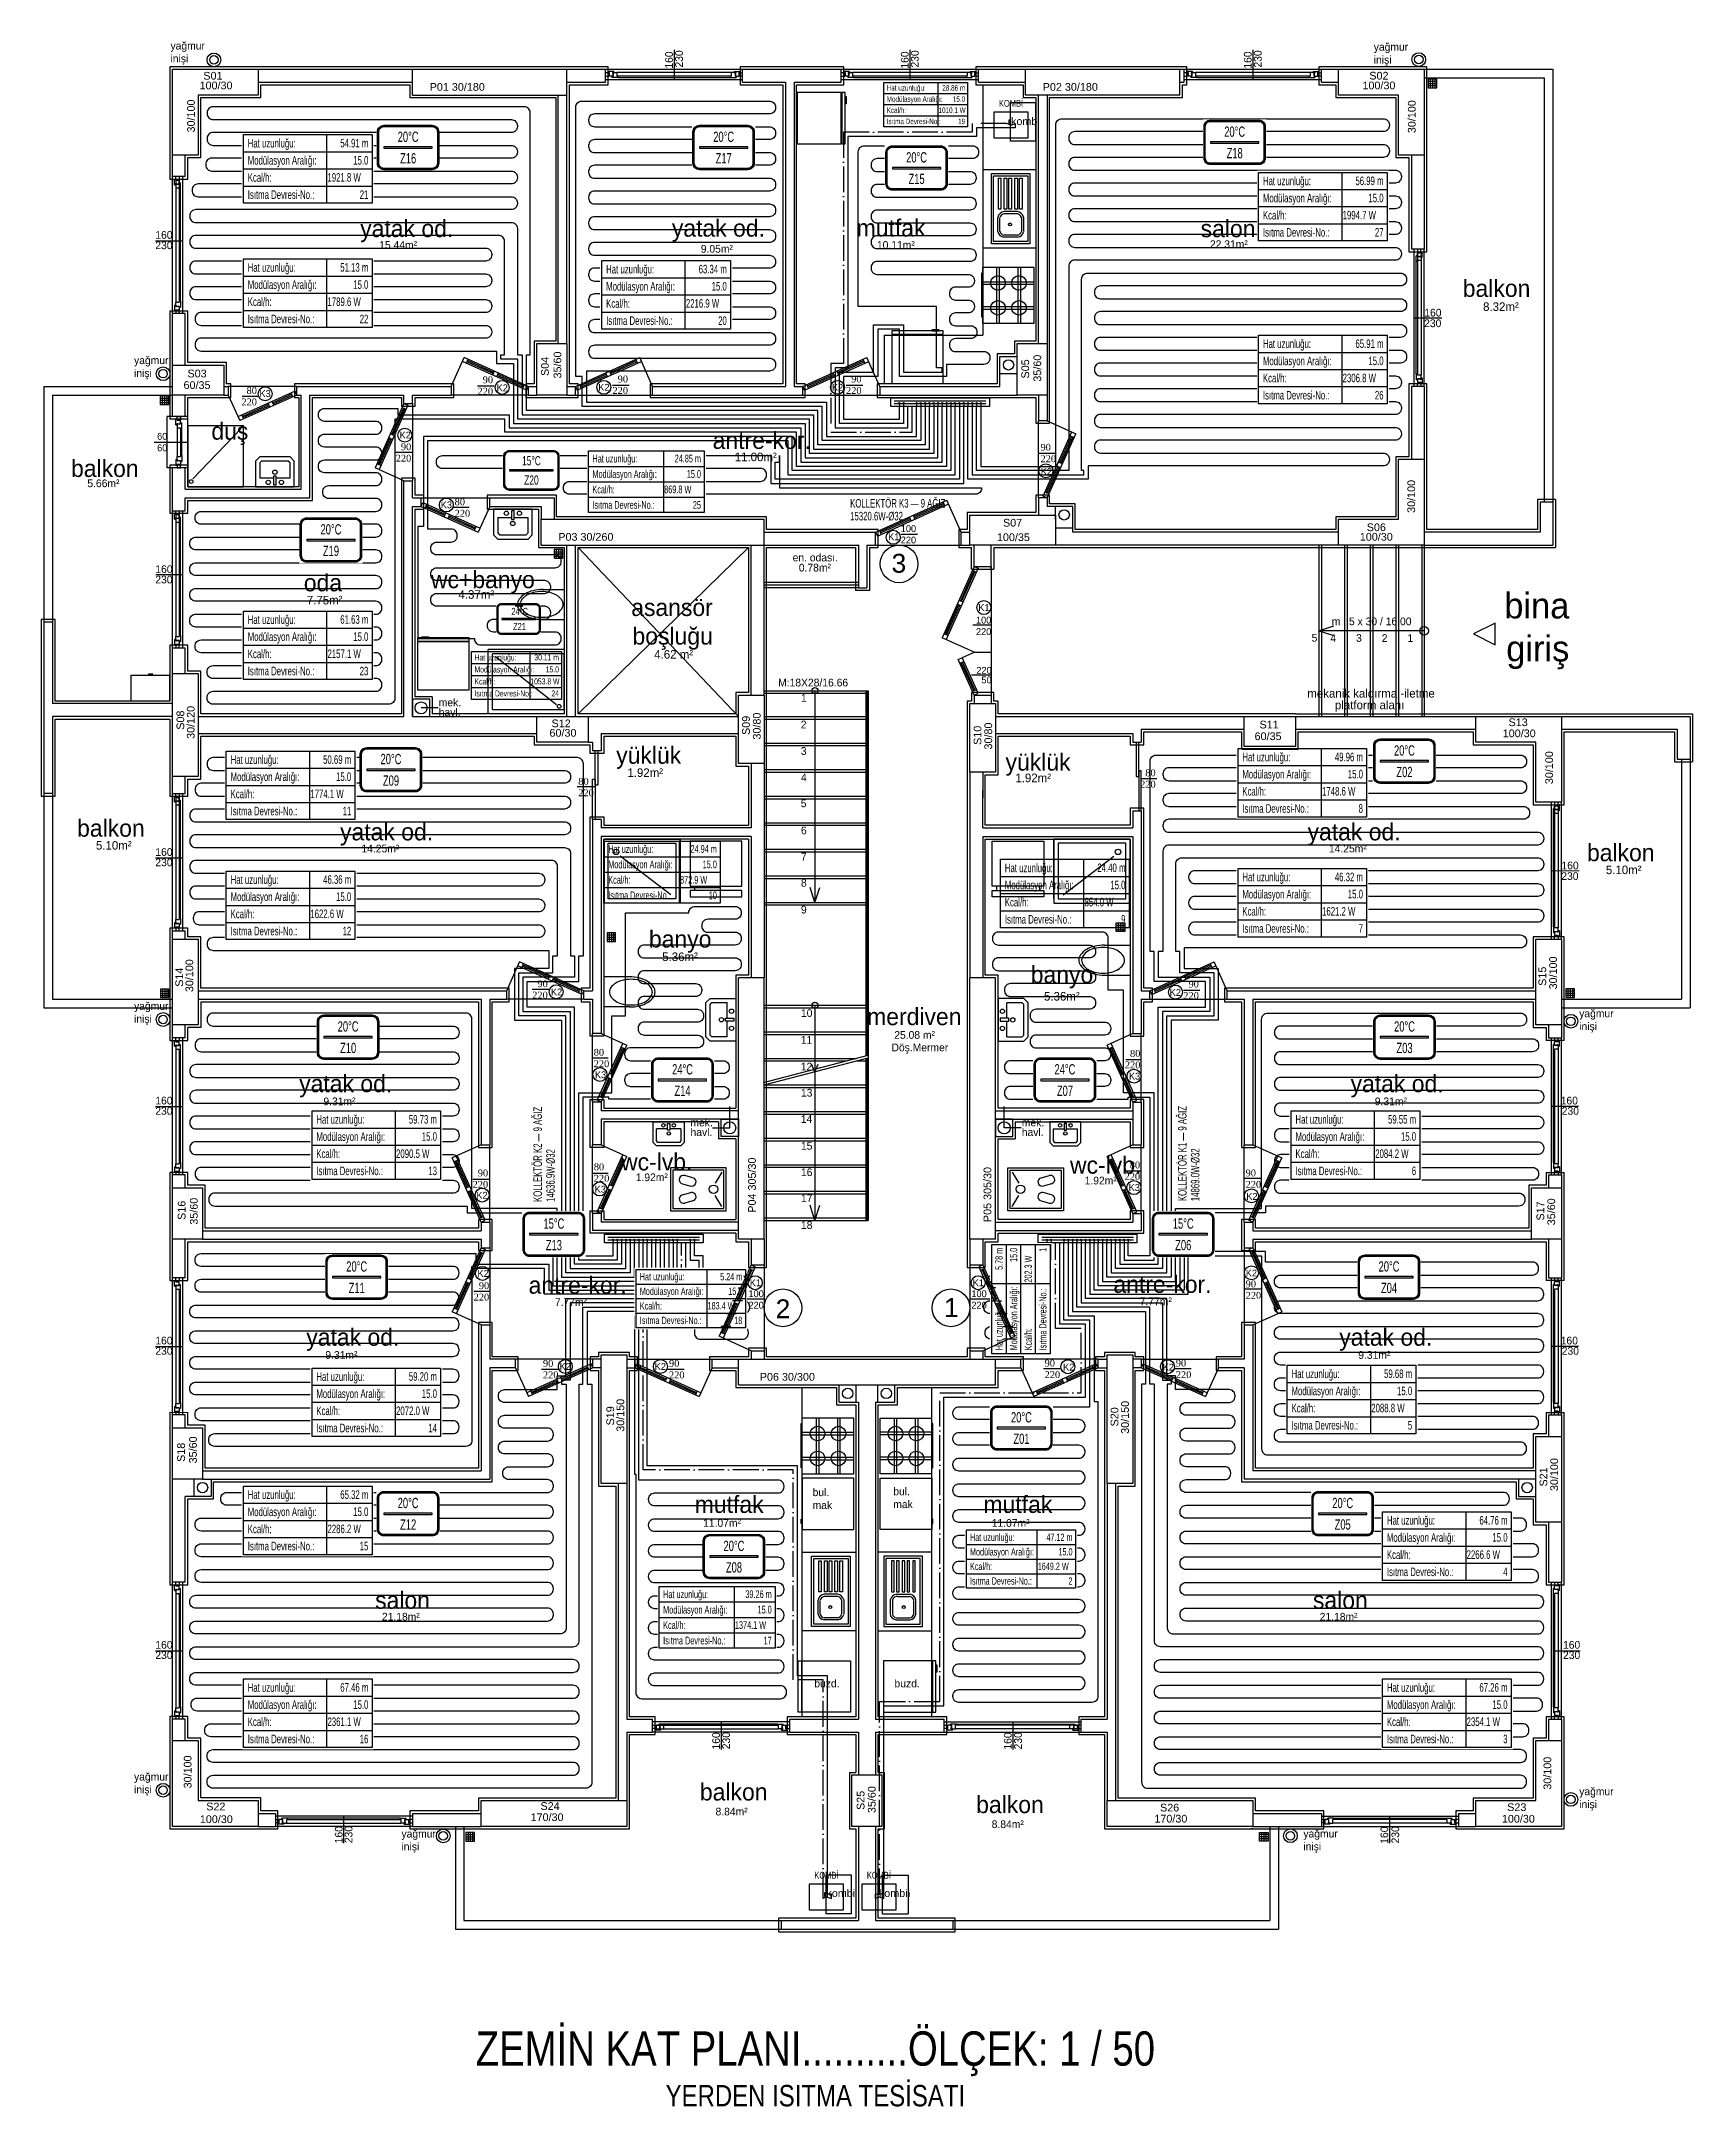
# Model space of a CAD drawing. Header units: centimetres. Extents: x 252602 to 265542, y -444050 to -441150.
# Drawn here: x 252602 to 254528, y -443878 to -441468 of the extents above; entities that cross this region are included whole.
import ezdxf
from ezdxf.enums import TextEntityAlignment as Align

# ---------------------------------------------------------------- set-up
doc = ezdxf.new("R2010")
doc.units = ezdxf.units.CM
doc.linetypes.add('ROTAS_ISITMA_DONUS', pattern=[40, 30, -5, 0, -5])
for name, color, linetype in [('ROTAS-ISITMA-CAP', 41, 'Continuous'), ('ROTAS-ISITMA-CIHAZ', 2, 'Continuous'), ('ROTAS-ISITMA-DONUS-BORU', 30, 'ROTAS_ISITMA_DONUS'), ('ROTAS-ISITMA-ETIKET', 2, 'Continuous'), ('ROTAS-ISITMA-GIDIS-BORU', 10, 'Continuous'), ('ROTAS-ISITMA-KOLLEKTOR', 1, 'Continuous'), ('ROTAS-ISITMA-MAHAL-ETIKET', 2, 'Continuous'), ('ROTAS-MIMARI', 8, 'Continuous'), ('ROTAS-MIMARI-YAZI', 8, 'Continuous'), ('ROTAS-PAFTA-BASLIK', 7, 'Continuous')]:
    doc.layers.add(name, color=color, linetype=linetype)
doc.layers.add('ROTAS-ISITMA-PEX', color=1, linetype='Continuous', lineweight=30)
doc.styles.add('arial_1_18', font='arial.ttf', dxfattribs={"height": 0.2})
doc.styles.add('ROTAS-YAZI', font='arial.ttf')

msp = doc.modelspace()

# ---------------------------------------------------------------- texts
at = {"layer": 'ROTAS-ISITMA-CAP', "color": 41, "style": 'ROTAS-YAZI', "width": 0.65}
for s, p in [('KOLLEKTÖR K3 — 9 AĞIZ', (253545.6, -442012.1)), ('15320.6W-%%C32', (253545.6, -442027.1))]:
    msp.add_text(s, height=10, dxfattribs=at).set_placement(p)
for s, p in [('KOLLEKTÖR K2 — 9 AĞIZ', (253186.1, -442822.2)), ('KOLLEKTÖR K1 — 9 AĞIZ', (253938, -442821.3)), ('14636.9W-%%C32', (253201.1, -442822.2)), ('14869.0W-%%C32', (253953, -442821.3))]:
    msp.add_text(s, height=10, rotation=90, dxfattribs=at).set_placement(p)
at = {"layer": 'ROTAS-ISITMA-CIHAZ', "color": 2, "style": 'ROTAS-YAZI', "width": 0.65}
for p in [(253733.2, -441546.9), (253517.9, -443614.2), (253579.1, -443614.2)]:
    msp.add_text('KOMBİ', height=8, dxfattribs=at).set_placement(p, align=Align.BOTTOM_CENTER)
at = {"layer": 'ROTAS-MIMARI-YAZI', "ltscale": 0.03}
for s, p in [('160', (253338.8, -441500)), ('230', (253350.5, -441498.7)), ('160', (253613.8, -441500)), ('230', (253625.5, -441498.7)), ('160', (254013.8, -441500)), ('230', (254025.5, -441498.7)), ('160', (253393.7, -443461.1)), ('230', (253405.4, -443460.8)), ('160', (253733.9, -443461.2)), ('230', (253745.9, -443461)), ('160', (252953.6, -443570.6)), ('230', (252965.1, -443570.4)), ('160', (254173.1, -443571.1)), ('230', (254185.9, -443570.7))]:
    msp.add_text(s, height=9, rotation=90, dxfattribs=at).set_placement(p)
at = {"layer": 'ROTAS-MIMARI-YAZI', "ltscale": 0.03, "style": 'arial_1_18'}
for s, height, p in [('S01', 9, (252791.2, -441512.8)), ('S02', 9, (254151.1, -441512.7)), ('100/30', 9, (252786.8, -441524.1)), ('P01 30/180', 9, (253055.2, -441525.8)), ('P02 30/180', 9, (253770.2, -441525.8)), ('100/30', 9, (254143.1, -441524.1)), ('kombi', 9, (253733.2, -441565.9)), ('S03', 9, (252772.7, -441860.2)), ('60/35', 9, (252768.1, -441873.7)), ('P03 30/260', 9, (253205.2, -442050.8)), ('100/35', 9, (253716.8, -442051.2)), ('S07', 9, (253723.9, -442034.3)), ('100/30', 9, (254140, -442050.7)), ('S06', 9, (254148.1, -442039.6)), ('3', 22, (253593.9, -442088.1)), ('S12', 9, (253197.3, -442268.4)), ('S11', 9, (254023.1, -442269.8)), ('S13', 9, (254313.5, -442267.1)), ('60/30', 9, (253194.9, -442279.4)), ('60/35', 9, (254017.3, -442283.4)), ('100/30', 9, (254306.7, -442280)), ('2', 22, (253458.7, -442957.9)), ('1', 22, (253655, -442956.5)), ('P06 30/300', 9, (253440.2, -443030.8)), ('100/30', 9, (252787.1, -443546.9)), ('S22', 9, (252794.6, -443532.1)), ('170/30', 9, (253172.9, -443544.6)), ('S24', 9, (253184.4, -443531.6)), ('170/30', 9, (253900.4, -443546.3)), ('S26', 9, (253907, -443533.4)), ('100/30', 9, (254305.7, -443546.4)), ('S23', 9, (254311.9, -443532.9)), ('kombi', 9, (253517.9, -443633.2)), ('kombi', 9, (253579.1, -443633.2))]:
    msp.add_text(s, height=height, dxfattribs=at).set_placement(p)
for s, p in [('30/100', (252781.3, -441574.5)), ('30/100', (254205.1, -441575.3)), ('S04', (253194.1, -441858.6)), ('35/60', (253208.7, -441861.5)), ('S05', (253754.3, -441861.5)), ('35/60', (253768.4, -441865.2)), ('30/100', (254204.5, -442018.3)), ('S08', (252768.9, -442271.3)), ('30/120', (252781, -442282)), ('S09', (253428.6, -442277.4)), ('30/80', (253441.2, -442282.8)), ('S10', (253698.6, -442289)), ('30/80', (253711.2, -442294.4)), ('30/100', (254365.3, -442334.8)), ('S14', (252767.6, -442571.2)), ('30/100', (252779.4, -442577.5)), ('S15', (254357.4, -442570.1)), ('30/100', (254369.9, -442574.3)), ('P04 305/30', (253435.6, -442834.8)), ('P05 305/30', (253710.2, -442845.8)), ('S16', (252770.4, -442843.2)), ('35/60', (252784.6, -442848.8)), ('S17', (254355.1, -442844)), ('35/60', (254367.8, -442849.5)), ('30/150', (253282.1, -443090.4)), ('30/150', (253870.7, -443092.8)), ('S19', (253270.3, -443083)), ('S20', (253858.4, -443084.2)), ('S18', (252769.7, -443125.6)), ('35/60', (252783.6, -443127.3)), ('30/100', (254371.2, -443159.6)), ('S21', (254358.7, -443154.3)), ('30/100', (252777.4, -443506.5)), ('30/100', (254363.3, -443508)), ('S25', (253562.3, -443531.7)), ('35/60', (253575.3, -443535.3))]:
    msp.add_text(s, height=9, rotation=90, dxfattribs=at).set_placement(p)
at = {"layer": 'ROTAS-MIMARI-YAZI', "ltscale": 0.03}
for s, height, p in [('230', 9, (252735.2, -441710.6)), ('160', 9, (252735.2, -441698.5)), ('230', 9, (254215, -441801.6)), ('160', 9, (254215.2, -441789.2)), ('60', 8, (252737.3, -441933)), ('60', 8, (252737.3, -441946.4)), ('230', 9, (252735.2, -442100.6)), ('160', 9, (252735.2, -442088.5)), ('m : 5 x 30 / 16.00', 9, (254107.3, -442149.4)), ('5', 9, (254083.8, -442168.6)), ('4', 9, (254105.6, -442168.9)), ('3', 9, (254135.6, -442168.7)), ('2', 9, (254165.6, -442168.9)), ('1', 9, (254195.6, -442168.9)), ('M:18X28/16.66', 9, (253461.6, -442220.8)), ('220', 8, (253692.8, -442206)), ('50', 8, (253698.7, -442217.2)), ('mek.', 9, (253065.8, -442244)), ('1', 9, (253488.2, -442238.6)), ('mekanik kaldırma -iletme', 10, (254078.8, -442233.8)), ('platform alanı', 10, (254111, -442247.4)), ('havl.', 9, (253065.8, -442255.3)), ('2', 9, (253488, -442269.7)), ('3', 9, (253488, -442300.6)), ('4', 9, (253488.2, -442331.5)), ('5', 9, (253488, -442361.7)), ('6', 9, (253488.2, -442393.3)), ('230', 9, (252735.2, -442430.6)), ('160', 9, (252735.2, -442418.5)), ('7', 9, (253488.2, -442423.9)), ('160', 9, (254375.2, -442434.2)), ('8', 9, (253488.2, -442454.4)), ('230', 9, (254375, -442446.6)), ('9', 9, (253488.2, -442485.7)), ('10', 9, (253488.2, -442606.4)), ('11', 9, (253488, -442637.7)), ('12', 9, (253488, -442668.8)), ('13', 9, (253488.2, -442699.3)), ('230', 9, (252735.2, -442720.5)), ('160', 9, (252735.2, -442708.5)), ('160', 9, (254374.3, -442708.5)), ('230', 9, (254375.5, -442720.5)), ('mek.', 9, (253359.3, -442734)), ('havl.', 9, (253359.4, -442745.3)), ('14', 9, (253488, -442730)), ('mek.', 9, (253745.8, -442734)), ('havl.', 9, (253745.8, -442745.3)), ('15', 9, (253488.2, -442761.3)), ('16', 9, (253488.2, -442792.1)), ('17', 9, (253488.2, -442822.4)), ('18', 9, (253488.2, -442853.7)), ('160', 9, (252735.2, -442988.5)), ('160', 9, (254374.3, -442988.5)), ('230', 9, (252735.2, -443000.5)), ('230', 9, (254375.5, -443000.5)), ('160', 9, (252735.2, -443343.5)), ('160', 9, (254377, -443343.5)), ('230', 9, (252735.2, -443355.5)), ('230', 9, (254377, -443355.5))]:
    msp.add_text(s, height=height, dxfattribs=at).set_placement(p)
for s, width, insert, char_height, attachment_point in [('yağmur\\Pinişi', 115.95, (252752.9, -441495.5), 9, 7), ('yağmur\\Pinişi', 115.95, (254156.3, -441496.9), 9, 7), ('yatak od.', 237.649, (253082.7, -441676.5), 20, 3), ('yatak od.', 237.649, (253446.2, -441676), 20, 3), ('mutfak', 237.649, (253633.4, -441675.8), 20, 3), ('salon', 237.649, (254018.3, -441676.6), 20, 3), ('15.44m²', 64.717, (252996.3, -441701.2), 9, 1), ('9.05m²', 64.717, (253371.4, -441705.7), 9, 1), ('10.11m²', 64.717, (253576.8, -441701.2), 9, 1), ('22.31m²', 64.717, (253965.2, -441700.3), 9, 1), ('balkon', 237.649, (254338.9, -441746.3), 20, 3), ('8.32m²', 64.717, (254325.4, -441772.7), 10, 3), ('yağmur\\Pinişi', 115.95, (252710.4, -441862.5), 9, 7), ('duş', 237.649, (252843.7, -441912.9), 20, 3), ('antre-kor.', 237.649, (253499.7, -441923.7), 20, 3), ('11.00m²', 64.717, (253460, -441948), 10, 3), ('balkon', 237.649, (252715.7, -441956.4), 20, 3), ('5.66m²', 64.717, (252655.9, -441979.3), 9, 1), ('oda', 237.649, (252953, -442089.8), 20, 3), ('wc+banyo', 237.649, (253177.8, -442086.2), 20, 3), ('7.75m²', 64.717, (252953.5, -442115.1), 10, 3), ('4.37m²', 64.717, (253130.4, -442108.5), 10, 3), ('asansör \\Pboşluğu', 237.649, (253385.4, -442118.6), 20, 3), ('4.62 m²', 64.717, (253362.4, -442178.4), 10, 3), ('yüklük', 237.649, (253348.5, -442291), 20, 3), ('yüklük', 237.649, (253802.6, -442299), 20, 3), ('1.92m²', 64.717, (253327.4, -442316.4), 10, 3), ('1.92m²', 64.717, (253779.9, -442322.5), 10, 3), ('balkon', 237.649, (252722.8, -442376.1), 20, 3), ('yatak od.', 237.649, (253059.2, -442380.4), 20, 3), ('yatak od.', 237.649, (254187.6, -442380.4), 20, 3), ('5.10m²', 64.717, (252707.6, -442401.2), 10, 3), ('14.25m²', 64.717, (252975.6, -442405.4), 9, 1), ('14.25m²', 64.717, (254104, -442405.4), 9, 1), ('balkon', 237.649, (254483.8, -442404.7), 20, 3), ('5.10m²', 64.717, (254468.6, -442429.8), 10, 3), ('banyo', 237.649, (253383.8, -442505.5), 20, 3), ('5.36m²', 64.717, (253368, -442531.2), 10, 3), ('banyo', 237.649, (253829.1, -442547), 20, 3), ('yağmur\\Pinişi', 115.95, (252710.4, -442615.9), 9, 7), ('merdiven', 237.649, (253675.4, -442596), 20, 3), ('5.36m²', 64.717, (253813.3, -442577.3), 10, 3), ('yağmur\\Pinişi', 115.95, (254395.9, -442624.6), 9, 7), ('25.08 m²', 213.603, (253597, -442622.9), 9, 1), ('yatak od.', 237.649, (253011.5, -442674.2), 20, 3), ('yatak od.', 237.649, (254237.8, -442674.2), 20, 3), ('9.31m²', 64.717, (252931.2, -442700.4), 9, 1), ('9.31m²', 64.717, (254157.5, -442700.4), 9, 1), ('wc-lvb.', 237.649, (253361.6, -442765.5), 20, 3), ('1.92m²', 64.717, (253295.5, -442789), 9, 1), ('wc-lvb.', 237.649, (253885.2, -442769.3), 20, 3), ('1.92m²', 64.717, (253819.1, -442792.8), 9, 1), ('antre-kor.', 237.649, (253285, -442909.3), 20, 3), ('antre-kor.', 237.649, (253967.1, -442908.3), 20, 3), ('7.77m²', 64.717, (253201.2, -442934.6), 9, 1), ('7.77m²', 64.717, (253883.3, -442933.7), 9, 1), ('yatak od.', 237.649, (253019.8, -442970), 20, 3), ('yatak od.', 237.649, (254224.6, -442970), 20, 3), ('9.31m²', 64.717, (252933.5, -442996.3), 9, 1), ('9.31m²', 64.717, (254138.2, -442996.3), 9, 1), ('mutfak', 237.649, (253444.7, -443165.1), 20, 3), ('bul. mak', 34.815, (253501.8, -443180.6), 9, 7), ('bul. mak', 34.815, (253595.9, -443179.6), 9, 7), ('mutfak', 237.649, (253781.4, -443165.1), 20, 3), ('11.07m²', 64.717, (253374.1, -443192.3), 9, 1), ('11.07m²', 64.717, (253710.7, -443192.3), 9, 1), ('salon', 237.649, (253055.5, -443276.9), 20, 3), ('salon', 237.649, (254149.3, -443276.9), 20, 3), ('21.18m²', 64.717, (252999.5, -443301.7), 9, 1), ('21.18m²', 64.717, (254093.2, -443301.7), 9, 1), ('buzd.', 34.815, (253533.2, -443379.6), 9, 3), ('buzd.', 34.815, (253597.3, -443379.6), 9, 1), ('yağmur\\Pinişi', 115.95, (252710.4, -443515.1), 9, 7), ('balkon', 237.649, (253449.2, -443500.6), 20, 3), ('balkon', 237.649, (253771.4, -443515.3), 20, 3), ('yağmur\\Pinişi', 115.95, (254395.9, -443532.3), 9, 7), ('8.84m²', 64.717, (253388.6, -443529), 9, 1), ('yağmur\\Pinişi', 115.95, (253022.3, -443581.6), 9, 7), ('8.84m²', 64.717, (253710.7, -443543.8), 9, 1), ('yağmur\\Pinişi', 115.95, (254074.2, -443581.5), 9, 7)]:
    msp.add_mtext_dynamic_manual_height_columns(s, width=width, gutter_width=45, heights=[0], dxfattribs=dict(at, insert=insert, char_height=char_height, attachment_point=attachment_point))
for s, insert, char_height, width, attachment_point in [('{\\fTimes New Roman|b0|i0|c162|p18;80\\P220}', (252853.7, -441871.5), 8, 23.511, 3), ('K3', (252869.8, -441875.1), 8, 23.892, 3), ('{\\fTimes New Roman|b0|i0|c162|p18;90\\P220}', (253129.1, -441859), 8, 23.511, 3), ('K2', (253133.3, -441876.4), 8, 23.892, 7), ('K2', (253251.8, -441875.8), 8, 23.892, 7), ('{\\fTimes New Roman|b0|i0|c162|p18;90\\P220}', (253286.5, -441858.1), 8, 23.511, 3), ('K2', (253524.3, -441875.8), 8, 23.892, 7), ('{\\fTimes New Roman|b0|i0|c162|p18;90\\P220}', (253558.9, -441858.1), 8, 23.511, 3), ('K2', (253033.2, -441931.5), 8, 23.892, 9), ('{\\fTimes New Roman|b0|i0|c162|p18;90\\P220}', (253033.7, -441958.6), 8, 23.511, 9), ('{\\fTimes New Roman|b0|i0|c162|p18;90\\P220}', (253767.6, -441937.8), 8, 23.511, 1), ('K2', (253768, -441965.8), 8, 23.892, 1), ('K3', (253068.1, -442004.9), 8, 23.892, 1), ('{\\fTimes New Roman|b0|i0|c162|p18;80\\P220}', (253084.3, -442001.4), 8, 23.511, 1), ('K1', (253589.9, -442050.2), 8, 23.892, 7), ('100\\P220', (253622.5, -442032.6), 8, 23.511, 3), ('en. odası.', (253478.5, -442065.9), 9, 163.303, 1), ('0.78m²', (253485.7, -442077.7), 9, 163.303, 1), ('bina\\P giriş', (254384.4, -442111.5), 30, 242.417, 3), ('100\\P220', (253710.2, -442160.9), 8, 23.511, 9), ('K1', (253708.2, -442132.8), 8, 23.892, 9), ('{\\fTimes New Roman|b0|i0|c162|p18;80\\P220}', (253228.5, -442349), 8, 23.511, 7), ('{\\fTimes New Roman|b0|i0|c162|p18;80\\P220}', (253901.9, -442339), 8, 23.511, 9), ('{\\fTimes New Roman|b0|i0|c162|p18;90\\P220}', (253192.9, -442585.1), 8, 23.511, 9), ('K2', (253209.7, -442581.3), 8, 23.892, 9), ('K2', (253918.3, -442581.8), 8, 23.892, 7), ('{\\fTimes New Roman|b0|i0|c162|p18;90\\P220}', (253952.3, -442564.1), 8, 23.511, 3), ('Döş.Mermer\\P  \\P  ', (253593.8, -442637.5), 9, 163.303, 1), ('{\\fTimes New Roman|b0|i0|c162|p18;80\\P220}', (253884.1, -442645), 8, 23.511, 3), ('K3', (253883.8, -442671.5), 8, 23.892, 3), ('{\\fTimes New Roman|b0|i0|c162|p18;90\\P220}', (253123.4, -442784.4), 8, 23.511, 3), ('{\\fTimes New Roman|b0|i0|c162|p18;80\\P220}', (253883.8, -442775.1), 8, 23.511, 3), ('{\\fTimes New Roman|b0|i0|c162|p18;90\\P220}', (254006.8, -442784.4), 8, 23.511, 1), ('K2', (253109.7, -442818.5), 8, 23.892, 7), ('K3', (253883.5, -442801.4), 8, 23.892, 3), ('K2', (254007.7, -442811.8), 8, 23.892, 1), ('K2', (253124.1, -442909.7), 8, 23.892, 9), ('K2', (254007, -442909.2), 8, 23.892, 7), ('{\\fTimes New Roman|b0|i0|c162|p18;90\\P220}', (253124.6, -442937.4), 8, 23.511, 9), ('100\\P220', (253427, -442946.8), 8, 23.511, 7), ('K1', (253441.6, -442912.6), 8, 23.892, 3), ('100\\P220', (253687, -442946.8), 8, 23.511, 7), ('K1', (253701.6, -442912.6), 8, 23.892, 3), ('{\\fTimes New Roman|b0|i0|c162|p18;90\\P220}', (254006.9, -442935.3), 8, 23.511, 7), ('{\\fTimes New Roman|b0|i0|c162|p18;90\\P220}', (253187.3, -443006.7), 8, 23.511, 1), ('{\\fTimes New Roman|b0|i0|c162|p18;90\\P220}', (253334.3, -443006.7), 8, 23.511, 1), ('{\\fTimes New Roman|b0|i0|c162|p18;90\\P220}', (253772.4, -443027.8), 8, 23.511, 7), ('{\\fTimes New Roman|b0|i0|c162|p18;90\\P220}', (253925.4, -443027.8), 8, 23.511, 7), ('K2', (253206.7, -443010.2), 8, 23.892, 1), ('K2', (253317.6, -443010.2), 8, 23.892, 1), ('K2', (253807, -443011), 8, 23.892, 3), ('K2', (253923.2, -443011), 8, 23.892, 3)]:
    msp.add_mtext(s, dxfattribs=dict(at, insert=insert, char_height=char_height, width=width, attachment_point=attachment_point))
at = {"layer": 'ROTAS-MIMARI-YAZI', "ltscale": 0.03, "char_height": 8, "attachment_point": 1, "rotation": 0}
for s, insert, width in [('{\\fTimes New Roman|b0|i0|c162|p18;80\\P220}', (253246.5, -442643.7), 23.511), ('K3', (253247.9, -442669.9), 23.892), ('{\\fTimes New Roman|b0|i0|c162|p18;80\\P220}', (253246.6, -442777.3), 23.511), ('K3', (253247.6, -442803.4), 23.892)]:
    msp.add_mtext(s, dxfattribs=dict(at, insert=insert, width=width))
at = {"layer": 'ROTAS-PAFTA-BASLIK', "style": 'ROTAS-YAZI', "width": 0.8}
for s, height, p in [('ZEMİN KAT PLANI..........ÖLÇEK: 1 / 50', 40, (253505, -443810)), ('YERDEN ISITMA TESİSATI', 25, (253505, -443865))]:
    msp.add_text(s, height=height, dxfattribs=at).set_placement(p, align=Align.MIDDLE_CENTER)

# ---------------------------------------------------------------- blocks, each defined once
blk = doc.blocks.new('ROTAS-YI-MAHAL')
at = {"color": 2, "extrusion": (0, 0, -1)}
for points in [[(35.7, -18.4), (35.7, 18.4, 0.414214), (28.2, 25.9), (-28.2, 25.9, 0.414214), (-35.7, 18.4), (-35.7, -18.4, 0.414214), (-28.2, -25.9), (28.2, -25.9, 0.414214)], [(34.2, -18.4), (34.2, 18.4, 0.414214), (28.2, 24.4), (-28.2, 24.4, 0.414214), (-34.2, 18.4), (-34.2, -18.4, 0.414214), (-28.2, -24.4), (28.2, -24.4, 0.414214)]]:
    blk.add_lwpolyline(points, format="xyb", close=True, dxfattribs=at)
at = {"color": 4, "extrusion": (0, 0, -1)}
for points in [[(35.2, -18.4), (35.2, 18.4, 0.414214), (28.2, 25.4), (-28.2, 25.4, 0.414214), (-35.2, 18.4), (-35.2, -18.4, 0.414214), (-28.2, -25.4), (28.2, -25.4, 0.414214)], [(34.7, -18.4), (34.7, 18.4, 0.414214), (28.2, 24.9), (-28.2, 24.9, 0.414214), (-34.7, 18.4), (-34.7, -18.4, 0.414214), (-28.2, -24.9), (28.2, -24.9, 0.414214)]]:
    blk.add_lwpolyline(points, format="xyb", close=True, dxfattribs=at)
at = {"color": 2, "extrusion": (0, 0, -1)}
blk.add_lwpolyline([(28.2, -0.8), (-28.2, -0.8), (-28.2, 0.8), (28.2, 0.8)], close=True, dxfattribs=at)
at = {"color": 4, "style": 'ROTAS-YAZI', "width": 0.65}
blk.add_attdef('DERECE', (-12.1, 6.5), '', height=12, dxfattribs=at)
at = {"color": 2, "style": 'ROTAS-YAZI', "width": 0.65, "flags": 1}
for tag in ['ALAN', 'MAHAL']:
    blk.add_attdef(tag, (0, 0), '', height=5, dxfattribs=at)
at = {"color": 1, "style": 'ROTAS-YAZI', "width": 0.65}
blk.add_attdef('NO', (-9.3, -18.6), '', height=12, dxfattribs=at)
blk = doc.blocks.new('ROTAS-YI-ETIKET')
at = {"color": 2}
for p, q in [((0, -20), (150, -20)), ((96.9, 0), (96.9, -80)), ((0, -40), (150, -40)), ((0, -60), (150, -60))]:
    blk.add_line(p, q, dxfattribs=at)
at = {"color": 2, "extrusion": (0, 0, -1)}
blk.add_lwpolyline([(-150, 0), (-150, -80), (0, -80), (0, 0)], close=True, dxfattribs=at)
at = {"color": 2, "style": 'ROTAS-YAZI', "width": 0.65}
for s, p in [('Hat uzunluğu:', (5, -10)), ('Modülasyon Aralığı:', (5, -30)), ('Kcal/h:', (5, -50)), ('Isıtma Devresi-No.:', (5, -70))]:
    blk.add_text(s, height=10, dxfattribs=at).set_placement(p, align=Align.MIDDLE_LEFT)
at = {"color": 2, "style": 'ROTAS-YAZI', "width": 0.65, "flags": 1}
for tag in ['ALAN', 'NO', 'DERECE', 'BORU', 'MAHAL']:
    blk.add_attdef(tag, (0, 0), '', height=5, dxfattribs=at)
at = {"color": 2, "style": 'ROTAS-YAZI', "width": 0.65}
for tag, p in [('UZ', (145.7, -14.9)), ('AR', (145.7, -34.9)), ('NO1', (145.7, -75))]:
    blk.add_attdef(tag, text='', height=10, dxfattribs=at).set_placement(p, align=Align.RIGHT)
blk.add_attdef('YER', (98, -54.9), '', height=10, dxfattribs=at)

# ---------------------------------------------------------------- linework, layer by layer
at = {"layer": 'ROTAS-ISITMA-CIHAZ'}
for points in [[(253713.2, -441580.9), (253753.2, -441580.9), (253753.2, -441550.9), (253713.2, -441550.9)], [(253497.9, -443648.2), (253537.9, -443648.2), (253537.9, -443618.2), (253497.9, -443618.2)], [(253559.1, -443648.2), (253599.1, -443648.2), (253599.1, -443618.2), (253559.1, -443618.2)]]:
    msp.add_lwpolyline(points, close=True, dxfattribs=at)
at = {"layer": 'ROTAS-ISITMA-DONUS-BORU'}
for points in [[(253733.2, -441565.9), (253728, -441564), (253688, -441564), (253688, -441574), (253538, -441574), (253538, -441844), (253523, -441844), (253523, -441924), (253618, -441924), (253618, -441894)], [(253517.9, -443633.2), (253514, -443635), (253514, -443380), (253479, -443380), (253479, -443135), (253304, -443135), (253304, -442965), (253349, -442965), (253349, -442870)], [(253579.1, -443633.2), (253575, -443635), (253575, -443630), (253580, -443630), (253580, -443405), (253650, -443405), (253650, -443045), (253815, -443045), (253815, -442970), (253785, -442970), (253785, -442870)]]:
    msp.add_lwpolyline(points, dxfattribs=at)
at = {"layer": 'ROTAS-ISITMA-GIDIS-BORU'}
for points in [[(253733.2, -441565.9), (253738, -441564), (253738, -441569), (253693, -441569), (253693, -441579), (253543, -441579), (253543, -441849), (253528, -441849), (253528, -441919), (253613, -441919), (253613, -441894)], [(253517.9, -443633.2), (253524, -443635), (253524, -443630), (253519, -443630), (253519, -443375), (253484, -443375), (253484, -443130), (253309, -443130), (253309, -442970), (253354, -442970), (253354, -442870)], [(253579.1, -443633.2), (253585, -443635), (253585, -443410), (253655, -443410), (253655, -443050), (253820, -443050), (253820, -442965), (253790, -442965), (253790, -442870)]]:
    msp.add_lwpolyline(points, dxfattribs=at)
at = {"layer": 'ROTAS-ISITMA-KOLLEKTOR'}
for p, q in [((253597, -441887.5), (253704, -441887.5)), ((253597, -441890.5), (253704, -441890.5)), ((253603, -441890.5), (253603, -441894)), ((253608, -441890.5), (253608, -441894)), ((253623, -441890.5), (253623, -441894)), ((253628, -441890.5), (253628, -441894)), ((253633, -441890.5), (253633, -441894)), ((253638, -441890.5), (253638, -441894)), ((253643, -441890.5), (253643, -441894)), ((253648, -441890.5), (253648, -441894)), ((253653, -441890.5), (253653, -441894)), ((253658, -441890.5), (253658, -441894)), ((253663, -441890.5), (253663, -441894)), ((253668, -441890.5), (253668, -441894)), ((253673, -441890.5), (253673, -441894)), ((253678, -441890.5), (253678, -441894)), ((253683, -441890.5), (253683, -441894)), ((253688, -441890.5), (253688, -441894)), ((253693, -441890.5), (253693, -441894)), ((253698, -441890.5), (253698, -441894)), ((253263, -442863.5), (253370, -442863.5)), ((253769, -442863.5), (253876, -442863.5)), ((253263, -442866.5), (253370, -442866.5)), ((253269, -442866.5), (253269, -442870)), ((253274, -442866.5), (253274, -442870)), ((253279, -442866.5), (253279, -442870)), ((253284, -442866.5), (253284, -442870)), ((253289, -442866.5), (253289, -442870)), ((253294, -442866.5), (253294, -442870)), ((253299, -442866.5), (253299, -442870)), ((253304, -442866.5), (253304, -442870)), ((253309, -442866.5), (253309, -442870)), ((253314, -442866.5), (253314, -442870)), ((253319, -442866.5), (253319, -442870)), ((253324, -442866.5), (253324, -442870)), ((253329, -442866.5), (253329, -442870)), ((253334, -442866.5), (253334, -442870)), ((253339, -442866.5), (253339, -442870)), ((253344, -442866.5), (253344, -442870)), ((253359, -442866.5), (253359, -442870)), ((253364, -442866.5), (253364, -442870)), ((253769, -442866.5), (253876, -442866.5)), ((253775, -442866.5), (253775, -442870)), ((253780, -442866.5), (253780, -442870)), ((253795, -442866.5), (253795, -442870)), ((253800, -442866.5), (253800, -442870)), ((253805, -442866.5), (253805, -442870)), ((253810, -442866.5), (253810, -442870)), ((253815, -442866.5), (253815, -442870)), ((253820, -442866.5), (253820, -442870)), ((253825, -442866.5), (253825, -442870)), ((253830, -442866.5), (253830, -442870)), ((253835, -442866.5), (253835, -442870)), ((253840, -442866.5), (253840, -442870)), ((253845, -442866.5), (253845, -442870)), ((253850, -442866.5), (253850, -442870)), ((253855, -442866.5), (253855, -442870)), ((253860, -442866.5), (253860, -442870)), ((253865, -442866.5), (253865, -442870)), ((253870, -442866.5), (253870, -442870))]:
    msp.add_line(p, q, dxfattribs=at)
for points in [[(253593, -441884), (253708, -441884), (253708, -441894), (253593, -441894)], [(253259, -442860), (253374, -442860), (253374, -442870), (253259, -442870)], [(253765, -442860), (253880, -442860), (253880, -442870), (253765, -442870)]]:
    msp.add_lwpolyline(points, close=True, dxfattribs=at)
for centre in [(253603, -441890.5), (253608, -441890.5), (253623, -441890.5), (253628, -441890.5), (253633, -441890.5), (253638, -441890.5), (253643, -441890.5), (253648, -441890.5), (253653, -441890.5), (253658, -441890.5), (253663, -441890.5), (253668, -441890.5), (253673, -441890.5), (253678, -441890.5), (253683, -441890.5), (253688, -441890.5), (253693, -441890.5), (253698, -441890.5), (253269, -442866.5), (253274, -442866.5), (253279, -442866.5), (253284, -442866.5), (253289, -442866.5), (253294, -442866.5), (253299, -442866.5), (253304, -442866.5), (253309, -442866.5), (253314, -442866.5), (253319, -442866.5), (253324, -442866.5), (253329, -442866.5), (253334, -442866.5), (253339, -442866.5), (253344, -442866.5), (253359, -442866.5), (253364, -442866.5), (253775, -442866.5), (253780, -442866.5), (253795, -442866.5), (253800, -442866.5), (253805, -442866.5), (253810, -442866.5), (253815, -442866.5), (253820, -442866.5), (253825, -442866.5), (253830, -442866.5), (253835, -442866.5), (253840, -442866.5), (253845, -442866.5), (253850, -442866.5), (253855, -442866.5), (253860, -442866.5), (253865, -442866.5), (253870, -442866.5)]:
    msp.add_circle(centre, 0.8, dxfattribs=at)
at = {"layer": 'ROTAS-ISITMA-PEX'}
for points in [[(253628, -441894), (253628, -441934), (253513, -441934), (253513, -441894), (253233, -441894), (253233, -441859), (253225.5, -441859), (253225.5, -441852.8), (253225.5, -441544.8, -0.414214), (253232.5, -441537.8), (253451.5, -441537.8, -0.414214), (253458.5, -441544.8), (253458.5, -441545.8, -0.414214), (253451.5, -441552.8), (253247.5, -441552.8, 0.414214), (253240.5, -441559.8), (253240.5, -441560.8, 0.414214), (253247.5, -441567.8), (253451.5, -441567.8, -0.414214), (253458.5, -441574.8), (253458.5, -441575.8, -0.414214), (253451.5, -441582.8), (253247.5, -441582.8, 0.414214), (253240.5, -441589.8), (253240.5, -441590.8, 0.414214), (253247.5, -441597.8), (253451.5, -441597.8, -0.414214), (253458.5, -441604.8), (253458.5, -441605.8, -0.414214), (253451.5, -441612.8), (253247.5, -441612.8, 0.414214), (253240.5, -441619.8), (253240.5, -441620.8, 0.414214), (253247.5, -441627.8), (253451.5, -441627.8, -0.414214), (253458.5, -441634.8), (253458.5, -441635.8, -0.414214), (253451.5, -441642.8), (253247.5, -441642.8, 0.414214), (253240.5, -441649.8), (253240.5, -441650.8, 0.414214), (253247.5, -441657.8), (253451.5, -441657.8, -0.414214), (253458.5, -441664.8), (253458.5, -441665.8, -0.414214), (253451.5, -441672.8), (253247.5, -441672.8, 0.414214), (253240.5, -441679.8), (253240.5, -441680.8, 0.414214), (253247.5, -441687.8), (253451.5, -441687.8, -0.414214), (253458.5, -441694.8), (253458.5, -441695.8, -0.414214), (253451.5, -441702.8), (253247.5, -441702.8, 0.414214), (253240.5, -441709.8), (253240.5, -441710.8, 0.414214), (253247.5, -441717.8), (253451.5, -441717.8, -0.414214), (253458.5, -441724.8), (253458.5, -441725.8, -0.414214), (253451.5, -441732.8), (253247.5, -441732.8, 0.414214), (253240.5, -441739.8), (253240.5, -441740.8, 0.414214), (253247.5, -441747.8), (253451.5, -441747.8, -0.414214), (253458.5, -441754.8), (253458.5, -441755.8, -0.414214), (253451.5, -441762.8), (253247.5, -441762.8, 0.414214), (253240.5, -441769.8), (253240.5, -441770.8, 0.414214), (253247.5, -441777.8), (253451.5, -441777.8, -0.414214), (253458.5, -441784.8), (253458.5, -441785.8, -0.414214), (253451.5, -441792.8), (253247.5, -441792.8, 0.414214), (253240.5, -441799.8), (253240.5, -441800.8, 0.414214), (253247.5, -441807.8), (253451.5, -441807.8, -0.414214), (253458.5, -441814.8), (253458.5, -441815.8, -0.414214), (253451.5, -441822.8), (253247.5, -441822.8, 0.414214), (253240.5, -441829.8), (253240.5, -441830.8, 0.414214), (253247.5, -441837.8), (253451.5, -441837.8, -0.414214), (253458.5, -441844.8), (253458.5, -441845.8, -0.414214), (253451.5, -441852.8), (253240.5, -441852.8), (253238, -441852.8), (253238, -441889), (253518, -441889), (253518, -441929), (253623, -441929), (253623, -441894)], [(253633, -441894), (253633, -441939), (253508, -441939), (253508, -441899), (253168, -441899), (253168, -441834), (253172.5, -441834), (253172.5, -441829.5), (253172.5, -441551.5, 0.414214), (253165.5, -441544.5), (252802.5, -441544.5, 0.414214), (252795.5, -441551.5), (252795.5, -441552.5, 0.414214), (252802.5, -441559.5), (253150.5, -441559.5, -0.414214), (253157.5, -441566.5), (253157.5, -441567.5, -0.414214), (253150.5, -441574.5), (252802.5, -441574.5, 0.414214), (252795.5, -441581.5), (252795.5, -441582.5, 0.414214), (252802.5, -441589.5), (253150.5, -441589.5, -0.414214), (253157.5, -441596.5), (253157.5, -441597.5, -0.414214), (253150.5, -441604.5), (252801.1, -441604.5, 0.414214), (252794.1, -441611.5), (252794.1, -441612.5, 0.414214), (252801.1, -441619.5), (253150.5, -441619.5, -0.414214), (253157.5, -441626.5), (253157.5, -441627.5, -0.414214), (253150.5, -441634.5), (252785.1, -441634.5, 0.414214), (252778.1, -441641.5), (252778.1, -441642.5, 0.414214), (252785.1, -441649.5), (253150.5, -441649.5, -0.414214), (253157.5, -441656.5), (253157.5, -441657.5, -0.414214), (253150.5, -441664.5), (252782.5, -441664.5, 0.414214), (252775.5, -441671.5), (252775.5, -441672.5, 0.414214), (252782.5, -441679.5), (253150.5, -441679.5, -0.414214), (253157.5, -441686.5), (253157.5, -441829.5), (253157.5, -441834), (253163, -441834), (253163, -441904), (253503, -441904), (253503, -441944), (253638, -441944), (253638, -441894)], [(253698, -441894), (253698, -441964), (253785.5, -441964), (253785.5, -441963.5), (253785.5, -441565.5, -0.414214), (253792.5, -441558.5), (254167.5, -441558.5, -0.414214), (254174.5, -441565.5), (254174.5, -441566.5, -0.414214), (254167.5, -441573.5), (253807.5, -441573.5, 0.414214), (253800.5, -441580.5), (253800.5, -441581.5, 0.414214), (253807.5, -441588.5), (254167.5, -441588.5, -0.414214), (254174.5, -441595.5), (254174.5, -441596.5, -0.414214), (254167.5, -441603.5), (253807.5, -441603.5, 0.414214), (253800.5, -441610.5), (253800.5, -441611.5, 0.414214), (253807.5, -441618.5), (254181.5, -441618.5, -0.414214), (254188.5, -441625.5), (254188.5, -441626.5, -0.414214), (254181.5, -441633.5), (253807.5, -441633.5, 0.414214), (253800.5, -441640.5), (253800.5, -441641.5, 0.414214), (253807.5, -441648.5), (254181.5, -441648.5, -0.414214), (254188.5, -441655.5), (254188.5, -441656.5, -0.414214), (254181.5, -441663.5), (253807.5, -441663.5, 0.414214), (253800.5, -441670.5), (253800.5, -441671.5, 0.414214), (253807.5, -441678.5), (254181.5, -441678.5, -0.414214), (254188.5, -441685.5), (254188.5, -441686.5, -0.414214), (254181.5, -441693.5), (253807.5, -441693.5, 0.414214), (253800.5, -441700.5), (253800.5, -441701.5, 0.414214), (253807.5, -441708.5), (254181.5, -441708.5, -0.414214), (254188.5, -441715.5), (254188.5, -441716.5, -0.414214), (254181.5, -441723.5), (253807.5, -441723.5, 0.414214), (253800.5, -441730.5), (253800.5, -441963.5), (253800.5, -441969), (253693, -441969), (253693, -441894)], [(253608, -441894), (253608, -441914), (253533, -441914), (253533, -441854), (253573, -441854), (253573, -441799), (253608, -441799), (253608, -441854), (253653, -441854), (253653, -441849), (253646.4, -441849), (253646.4, -441845), (253646.4, -441777.5), (253555, -441777.5), (253555, -441597, -0.414214), (253562, -441590), (253688.4, -441590, -0.414214), (253695.4, -441597), (253695.4, -441598, -0.414214), (253688.4, -441605), (253577, -441605, 0.414214), (253570, -441612), (253570, -441613, 0.414214), (253577, -441620), (253685.5, -441620, -0.414214), (253692.5, -441627), (253692.5, -441628, -0.414214), (253685.5, -441635), (253577, -441635, 0.414214), (253570, -441642), (253570, -441643, 0.414214), (253577, -441650), (253685.5, -441650, -0.414214), (253692.5, -441657), (253692.5, -441658, -0.414214), (253685.5, -441665), (253577, -441665, 0.414214), (253570, -441672), (253570, -441673, 0.414214), (253577, -441680), (253685.5, -441680, -0.414214), (253692.5, -441687), (253692.5, -441688, -0.414214), (253685.5, -441695), (253577, -441695, 0.414214), (253570, -441702), (253570, -441703, 0.414214), (253577, -441710), (253685.5, -441710, -0.414214), (253692.5, -441717), (253692.5, -441718, -0.414214), (253685.5, -441725), (253577, -441725, 0.414214), (253570, -441732), (253570, -441733, 0.414214), (253577, -441740), (253683.5, -441740, -0.414214), (253690.5, -441747), (253690.5, -441748, -0.414214), (253683.5, -441755), (253668.4, -441755, 0.414214), (253661.4, -441762), (253661.4, -441763, 0.414214), (253668.4, -441770), (253683.5, -441770, -0.414214), (253690.5, -441777), (253690.5, -441778, -0.414214), (253683.5, -441785), (253668.4, -441785, 0.414214), (253661.4, -441792), (253661.4, -441793, 0.414214), (253668.4, -441800), (253686.4, -441800, -0.414214), (253693.4, -441807), (253693.4, -441808, -0.414214), (253686.4, -441815), (253668.4, -441815, 0.414214), (253661.4, -441822), (253661.4, -441823, 0.414214), (253668.4, -441830), (253701.5, -441830, -0.414214), (253708.5, -441837), (253708.5, -441838, -0.414214), (253701.5, -441845), (253661.4, -441845), (253658, -441845), (253658, -441859), (253603, -441859), (253603, -441804), (253578, -441804), (253578, -441859), (253538, -441859), (253538, -441909), (253603, -441909), (253603, -441894)], [(253643, -441894), (253643, -441949), (253498, -441949), (253498, -441909), (253158, -441909), (253158, -441839), (253138, -441839), (253138, -441834), (253142.5, -441834), (253142.5, -441829.5), (253142.5, -441701.5, 0.414214), (253135.5, -441694.5), (252782.5, -441694.5, 0.414214), (252775.5, -441701.5), (252775.5, -441702.5, 0.414214), (252782.5, -441709.5), (253120.5, -441709.5, -0.414214), (253127.5, -441716.5), (253127.5, -441717.5, -0.414214), (253120.5, -441724.5), (252782.5, -441724.5, 0.414214), (252775.5, -441731.5), (252775.5, -441732.5, 0.414214), (252782.5, -441739.5), (253120.5, -441739.5, -0.414214), (253127.5, -441746.5), (253127.5, -441747.5, -0.414214), (253120.5, -441754.5), (252782.5, -441754.5, 0.414214), (252775.5, -441761.5), (252775.5, -441762.5, 0.414214), (252782.5, -441769.5), (253120.5, -441769.5, -0.414214), (253127.5, -441776.5), (253127.5, -441777.5, -0.414214), (253120.5, -441784.5), (252788.5, -441784.5, 0.414214), (252781.5, -441791.5), (252781.5, -441792.5, 0.414214), (252788.5, -441799.5), (253120.5, -441799.5, -0.414214), (253127.5, -441806.5), (253127.5, -441807.5, -0.414214), (253120.5, -441814.5), (252788.5, -441814.5, 0.414214), (252781.5, -441821.5), (252781.5, -441822.5, 0.414214), (252788.5, -441829.5), (253127.5, -441829.5), (253133, -441829.5), (253133, -441844), (253153, -441844), (253153, -441914), (253493, -441914), (253493, -441954), (253648, -441954), (253648, -441894)], [(253688, -441894), (253688, -441974), (253818, -441974), (253818, -441969), (253815.5, -441969), (253815.5, -441963.5), (253815.5, -441745.5, -0.414214), (253822.5, -441738.5), (254187.5, -441738.5, -0.414214), (254194.5, -441745.5), (254194.5, -441746.5, -0.414214), (254187.5, -441753.5), (253837.5, -441753.5, 0.414214), (253830.5, -441760.5), (253830.5, -441761.5, 0.414214), (253837.5, -441768.5), (254187.5, -441768.5, -0.414214), (254194.5, -441775.5), (254194.5, -441776.5, -0.414214), (254187.5, -441783.5), (253837.5, -441783.5, 0.414214), (253830.5, -441790.5), (253830.5, -441791.5, 0.414214), (253837.5, -441798.5), (254187.5, -441798.5, -0.414214), (254194.5, -441805.5), (254194.5, -441806.5, -0.414214), (254187.5, -441813.5), (253837.5, -441813.5, 0.414214), (253830.5, -441820.5), (253830.5, -441821.5, 0.414214), (253837.5, -441828.5), (254187.5, -441828.5, -0.414214), (254194.5, -441835.5), (254194.5, -441836.5, -0.414214), (254187.5, -441843.5), (253837.5, -441843.5, 0.414214), (253830.5, -441850.5), (253830.5, -441851.5, 0.414214), (253837.5, -441858.5), (254181.5, -441858.5, -0.414214), (254188.5, -441865.5), (254188.5, -441866.5, -0.414214), (254181.5, -441873.5), (253837.5, -441873.5, 0.414214), (253830.5, -441880.5), (253830.5, -441881.5, 0.414214), (253837.5, -441888.5), (254181.5, -441888.5, -0.414214), (254188.5, -441895.5), (254188.5, -441896.5, -0.414214), (254181.5, -441903.5), (253837.5, -441903.5, 0.414214), (253830.5, -441910.5), (253830.5, -441911.5, 0.414214), (253837.5, -441918.5), (254181.5, -441918.5, -0.414214), (254188.5, -441925.5), (254188.5, -441926.5, -0.414214), (254181.5, -441933.5), (253837.5, -441933.5, 0.414214), (253830.5, -441940.5), (253830.5, -441941.5, 0.414214), (253837.5, -441948.5), (254167.5, -441948.5, -0.414214), (254174.5, -441955.5), (254174.5, -441956.5, -0.414214), (254167.5, -441963.5), (253830.5, -441963.5), (253823, -441963.5), (253823, -441979), (253683, -441979), (253683, -441894)], [(253658, -441894), (253658, -441964), (253483, -441964), (253483, -441924), (253143, -441924), (253143, -441909), (253014.5, -441909), (253014.5, -441911.5), (253014.5, -442234.5, -0.414214), (253007.5, -442241.5), (252802.5, -442241.5, -0.414214), (252795.5, -442234.5), (252795.5, -442233.5, -0.414214), (252802.5, -442226.5), (252992.5, -442226.5, 0.414214), (252999.5, -442219.5), (252999.5, -442218.5, 0.414214), (252992.5, -442211.5), (252802.5, -442211.5, -0.414214), (252795.5, -442204.5), (252795.5, -442203.5, -0.414214), (252802.5, -442196.5), (252992.5, -442196.5, 0.414214), (252999.5, -442189.5), (252999.5, -442188.5, 0.414214), (252992.5, -442181.5), (252788.5, -442181.5, -0.414214), (252781.5, -442174.5), (252781.5, -442173.5, -0.414214), (252788.5, -442166.5), (252992.5, -442166.5, 0.414214), (252999.5, -442159.5), (252999.5, -442158.5, 0.414214), (252992.5, -442151.5), (252782.5, -442151.5, -0.414214), (252775.5, -442144.5), (252775.5, -442143.5, -0.414214), (252782.5, -442136.5), (252992.5, -442136.5, 0.414214), (252999.5, -442129.5), (252999.5, -442128.5, 0.414214), (252992.5, -442121.5), (252782.5, -442121.5, -0.414214), (252775.5, -442114.5), (252775.5, -442113.5, -0.414214), (252782.5, -442106.5), (252992.5, -442106.5, 0.414214), (252999.5, -442099.5), (252999.5, -442098.5, 0.414214), (252992.5, -442091.5), (252782.5, -442091.5, -0.414214), (252775.5, -442084.5), (252775.5, -442083.5, -0.414214), (252782.5, -442076.5), (252992.5, -442076.5, 0.414214), (252999.5, -442069.5), (252999.5, -442068.5, 0.414214), (252992.5, -442061.5), (252782.5, -442061.5, -0.414214), (252775.5, -442054.5), (252775.5, -442053.5, -0.414214), (252782.5, -442046.5), (252992.5, -442046.5, 0.414214), (252999.5, -442039.5), (252999.5, -442038.5, 0.414214), (252992.5, -442031.5), (252788.5, -442031.5, -0.414214), (252781.5, -442024.5), (252781.5, -442023.5, -0.414214), (252788.5, -442016.5), (252992.5, -442016.5, 0.414214), (252999.5, -442009.5), (252999.5, -442008.5, 0.414214), (252992.5, -442001.5), (252937.5, -442001.5, -0.414214), (252930.5, -441994.5), (252930.5, -441993.5, -0.414214), (252937.5, -441986.5), (252992.5, -441986.5, 0.414214), (252999.5, -441979.5), (252999.5, -441978.5, 0.414214), (252992.5, -441971.5), (252932.5, -441971.5, -0.414214), (252925.5, -441964.5), (252925.5, -441963.5, -0.414214), (252932.5, -441956.5), (252992.5, -441956.5, 0.414214), (252999.5, -441949.5), (252999.5, -441948.5, 0.414214), (252992.5, -441941.5), (252932.5, -441941.5, -0.414214), (252925.5, -441934.5), (252925.5, -441933.5, -0.414214), (252932.5, -441926.5), (252992.5, -441926.5, 0.414214), (252999.5, -441919.5), (252999.5, -441918.5, 0.414214), (252992.5, -441911.5), (252932.5, -441911.5, -0.414214), (252925.5, -441904.5), (252925.5, -441903.5, -0.414214), (252932.5, -441896.5), (252999.5, -441896.5), (253018, -441896.5), (253018, -441904), (253148, -441904), (253148, -441919), (253488, -441919), (253488, -441959), (253653, -441959), (253653, -441894)], [(253663, -441894), (253663, -441969), (253478, -441969), (253478, -441929), (253048, -441929), (253048, -442034), (253041.5, -442034), (253041.5, -442037.3), (253041.5, -442164.8), (253107.5, -442164.8), (253107.5, -442165.3, 0.414214), (253114.5, -442172.3), (253201.5, -442172.3, 0.414214), (253208.5, -442165.3), (253208.5, -442164.3, 0.414214), (253201.5, -442157.3), (253129.5, -442157.3, -0.414214), (253122.5, -442150.3), (253122.5, -442149.3, -0.414214), (253129.5, -442142.3), (253189.3, -442142.3, 0.414214), (253196.3, -442135.3), (253196.3, -442134.3, 0.414214), (253189.3, -442127.3), (253063.5, -442127.3, -0.414214), (253056.5, -442120.3), (253056.5, -442119.3, -0.414214), (253063.5, -442112.3), (253189.3, -442112.3, 0.414214), (253196.3, -442105.3), (253196.3, -442104.3, 0.414214), (253189.3, -442097.3), (253063.5, -442097.3, -0.414214), (253056.5, -442090.3), (253056.5, -442089.3, -0.414214), (253063.5, -442082.3), (253201.5, -442082.3, 0.414214), (253208.5, -442075.3), (253208.5, -442074.3, 0.414214), (253201.5, -442067.3), (253063.5, -442067.3, -0.414214), (253056.5, -442060.3), (253056.5, -442059.3, -0.414214), (253063.5, -442052.3), (253080.2, -442052.3, 0.414214), (253087.2, -442045.3), (253087.2, -442044.3, 0.414214), (253080.2, -442037.3), (253056.5, -442037.3), (253053, -442037.3), (253053, -441934), (253473, -441934), (253473, -441974), (253668, -441974), (253668, -441894)], [(253673, -441894), (253673, -441979), (253458, -441979), (253458, -441959), (253463, -441959), (253463, -441951.5), (253463, -441989), (253698.9, -441989), (253698.9, -441989.5, -0.414214), (253691.9, -441996.5), (253218.1, -441996.5, -0.414214), (253211.1, -441989.5), (253211.1, -441988.5, -0.414214), (253218.1, -441981.5), (253441, -441981.5, 0.414214), (253448, -441974.5), (253448, -441973.5, 0.414214), (253441, -441966.5), (253070, -441966.5, -0.414214), (253063, -441959.5), (253063, -441958.5, -0.414214), (253070, -441951.5), (253448, -441951.5), (253453, -441951.5), (253453, -441984), (253678, -441984), (253678, -441894)], [(253279, -442870), (253279, -442895), (253224, -442895), (253224, -442595), (253169, -442595), (253169, -442565), (253229, -442565), (253229, -442535), (253234.4, -442535), (253234.4, -442528.8), (253234.4, -442310.8, 0.414214), (253227.4, -442303.8), (252802.5, -442303.8, 0.414214), (252795.5, -442310.8), (252795.5, -442311.8, 0.414214), (252802.5, -442318.8), (253212.4, -442318.8, -0.414214), (253219.4, -442325.8), (253219.4, -442326.8, -0.414214), (253212.4, -442333.8), (252788.5, -442333.8, 0.414214), (252781.5, -442340.8), (252781.5, -442341.8, 0.414214), (252788.5, -442348.8), (253212.4, -442348.8, -0.414214), (253219.4, -442355.8), (253219.4, -442356.8, -0.414214), (253212.4, -442363.8), (252782.5, -442363.8, 0.414214), (252775.5, -442370.8), (252775.5, -442371.8, 0.414214), (252782.5, -442378.8), (253212.4, -442378.8, -0.414214), (253219.4, -442385.8), (253219.4, -442386.8, -0.414214), (253212.4, -442393.8), (252782.5, -442393.8, 0.414214), (252775.5, -442400.8), (252775.5, -442401.8, 0.414214), (252782.5, -442408.8), (253212.4, -442408.8, -0.414214), (253219.4, -442415.8), (253219.4, -442528.8), (253219.4, -442535), (253224, -442535), (253224, -442560), (253164, -442560), (253164, -442600), (253219, -442600), (253219, -442900), (253284, -442900), (253284, -442870)], [(253860, -442870), (253860, -442895), (253905, -442895), (253905, -442595), (253960, -442595), (253960, -442565), (253900, -442565), (253900, -442530), (253895.4, -442530), (253895.4, -442525.8), (253895.4, -442307.8, -0.414214), (253902.4, -442300.8), (254327.5, -442300.8, -0.414214), (254334.5, -442307.8), (254334.5, -442308.8, -0.414214), (254327.5, -442315.8), (253917.4, -442315.8, 0.414214), (253910.4, -442322.8), (253910.4, -442323.8, 0.414214), (253917.4, -442330.8), (254327.5, -442330.8, -0.414214), (254334.5, -442337.8), (254334.5, -442338.8, -0.414214), (254327.5, -442345.8), (253917.4, -442345.8, 0.414214), (253910.4, -442352.8), (253910.4, -442353.8, 0.414214), (253917.4, -442360.8), (254331.1, -442360.8, -0.414214), (254338.1, -442367.8), (254338.1, -442368.8, -0.414214), (254331.1, -442375.8), (253917.4, -442375.8, 0.414214), (253910.4, -442382.8), (253910.4, -442383.8, 0.414214), (253917.4, -442390.8), (254347.5, -442390.8, -0.414214), (254354.5, -442397.8), (254354.5, -442398.8, -0.414214), (254347.5, -442405.8), (253917.4, -442405.8, 0.414214), (253910.4, -442412.8), (253910.4, -442525.8), (253910.4, -442530), (253905, -442530), (253905, -442560), (253965, -442560), (253965, -442600), (253910, -442600), (253910, -442900), (253855, -442900), (253855, -442870)], [(253289, -442870), (253289, -442905), (253214, -442905), (253214, -442605), (253159, -442605), (253159, -442555), (253199, -442555), (253199, -442535), (253204.4, -442535), (253204.4, -442528.8), (253204.4, -442430.8, 0.414214), (253197.4, -442423.8), (252782.5, -442423.8, 0.414214), (252775.5, -442430.8), (252775.5, -442431.8, 0.414214), (252782.5, -442438.8), (253182.4, -442438.8, -0.414214), (253189.4, -442445.8), (253189.4, -442446.8, -0.414214), (253182.4, -442453.8), (252782.5, -442453.8, 0.414214), (252775.5, -442460.8), (252775.5, -442461.8, 0.414214), (252782.5, -442468.8), (253182.4, -442468.8, -0.414214), (253189.4, -442475.8), (253189.4, -442476.8, -0.414214), (253182.4, -442483.8), (252786.4, -442483.8, 0.414214), (252779.4, -442490.8), (252779.4, -442491.8, 0.414214), (252786.4, -442498.8), (253182.4, -442498.8, -0.414214), (253189.4, -442505.8), (253189.4, -442506.8, -0.414214), (253182.4, -442513.8), (252802.5, -442513.8, 0.414214), (252795.5, -442520.8), (252795.5, -442521.8, 0.414214), (252802.5, -442528.8), (253189.4, -442528.8), (253194, -442528.8), (253194, -442550), (253154, -442550), (253154, -442610), (253209, -442610), (253209, -442910), (253294, -442910), (253294, -442870)], [(253850, -442870), (253850, -442905), (253915, -442905), (253915, -442605), (253970, -442605), (253970, -442555), (253930, -442555), (253930, -442530), (253925.4, -442530), (253925.4, -442525.8), (253925.4, -442427.8, -0.414214), (253932.4, -442420.8), (254347.5, -442420.8, -0.414214), (254354.5, -442427.8), (254354.5, -442428.8, -0.414214), (254347.5, -442435.8), (253947.4, -442435.8, 0.414214), (253940.4, -442442.8), (253940.4, -442443.8, 0.414214), (253947.4, -442450.8), (254347.5, -442450.8, -0.414214), (254354.5, -442457.8), (254354.5, -442458.8, -0.414214), (254347.5, -442465.8), (253947.4, -442465.8, 0.414214), (253940.4, -442472.8), (253940.4, -442473.8, 0.414214), (253947.4, -442480.8), (254347.5, -442480.8, -0.414214), (254354.5, -442487.8), (254354.5, -442488.8, -0.414214), (254347.5, -442495.8), (253947.4, -442495.8, 0.414214), (253940.4, -442502.8), (253940.4, -442503.8, 0.414214), (253947.4, -442510.8), (254327.5, -442510.8, -0.414214), (254334.5, -442517.8), (254334.5, -442518.8, -0.414214), (254327.5, -442525.8), (253940.4, -442525.8), (253935, -442525.8), (253935, -442550), (253975, -442550), (253975, -442610), (253920, -442610), (253920, -442910), (253845, -442910), (253845, -442870)], [(253274, -442870), (253274, -442890), (253229, -442890), (253229, -442695), (253267.5, -442695), (253267.5, -442687.5), (253267.5, -442605), (253283.4, -442605), (253283.4, -442485), (253357.5, -442485), (253357.5, -442484.5, -0.414214), (253364.5, -442477.5), (253411.5, -442477.5, -0.414214), (253418.5, -442484.5), (253418.5, -442485.5, -0.414214), (253411.5, -442492.5), (253379.5, -442492.5, 0.414214), (253372.5, -442499.5), (253372.5, -442500.5, 0.414214), (253379.5, -442507.5), (253411.5, -442507.5, -0.414214), (253418.5, -442514.5), (253418.5, -442515.5, -0.414214), (253411.5, -442522.5), (253305.4, -442522.5, 0.414214), (253298.4, -442529.5), (253298.4, -442530.5, 0.414214), (253305.4, -442537.5), (253411.5, -442537.5, -0.414214), (253418.5, -442544.5), (253418.5, -442545.5, -0.414214), (253411.5, -442552.5), (253305.4, -442552.5, 0.414214), (253298.4, -442559.5), (253298.4, -442560.5, 0.414214), (253305.4, -442567.5), (253365.5, -442567.5, -0.414214), (253372.5, -442574.5), (253372.5, -442575.5, -0.414214), (253365.5, -442582.5), (253305.4, -442582.5, 0.414214), (253298.4, -442589.5), (253298.4, -442590.5, 0.414214), (253305.4, -442597.5), (253367.5, -442597.5, -0.414214), (253374.5, -442604.5), (253374.5, -442605.5, -0.414214), (253367.5, -442612.5), (253305.4, -442612.5, 0.414214), (253298.4, -442619.5), (253298.4, -442620.5, 0.414214), (253305.4, -442627.5), (253367.5, -442627.5, -0.414214), (253374.5, -442634.5), (253374.5, -442635.5, -0.414214), (253367.5, -442642.5), (253289.5, -442642.5, 0.414214), (253282.5, -442649.5), (253282.5, -442650.5, 0.414214), (253289.5, -442657.5), (253397.5, -442657.5, -0.414214), (253404.5, -442664.5), (253404.5, -442665.5, -0.414214), (253397.5, -442672.5), (253289.5, -442672.5, 0.414214), (253282.5, -442679.5), (253282.5, -442680.5, 0.414214), (253289.5, -442687.5), (253397.5, -442687.5, -0.414214), (253404.5, -442694.5), (253404.5, -442695.5, -0.414214), (253397.5, -442702.5), (253282.5, -442702.5), (253264, -442702.5), (253264, -442700), (253234, -442700), (253234, -442885), (253269, -442885), (253269, -442870)], [(253865, -442870), (253865, -442890), (253900, -442890), (253900, -442695), (253864.5, -442695), (253864.5, -442687.5), (253864.5, -442575), (253846.7, -442575), (253846.7, -442514.5, 0.414214), (253839.7, -442507.5), (253718.5, -442507.5, 0.414214), (253711.5, -442514.5), (253711.5, -442515.5, 0.414214), (253718.5, -442522.5), (253824.7, -442522.5, -0.414214), (253831.7, -442529.5), (253831.7, -442530.5, -0.414214), (253824.7, -442537.5), (253718.5, -442537.5, 0.414214), (253711.5, -442544.5), (253711.5, -442545.5, 0.414214), (253718.5, -442552.5), (253824.7, -442552.5, -0.414214), (253831.7, -442559.5), (253831.7, -442560.5, -0.414214), (253824.7, -442567.5), (253732.5, -442567.5, 0.414214), (253725.5, -442574.5), (253725.5, -442575.5, 0.414214), (253732.5, -442582.5), (253824.7, -442582.5, -0.414214), (253831.7, -442589.5), (253831.7, -442590.5, -0.414214), (253824.7, -442597.5), (253762.5, -442597.5, 0.414214), (253755.5, -442604.5), (253755.5, -442605.5, 0.414214), (253762.5, -442612.5), (253842.5, -442612.5, -0.414214), (253849.5, -442619.5), (253849.5, -442620.5, -0.414214), (253842.5, -442627.5), (253762.5, -442627.5, 0.414214), (253755.5, -442634.5), (253755.5, -442635.5, 0.414214), (253762.5, -442642.5), (253842.5, -442642.5, -0.414214), (253849.5, -442649.5), (253849.5, -442650.5, -0.414214), (253842.5, -442657.5), (253732.5, -442657.5, 0.414214), (253725.5, -442664.5), (253725.5, -442665.5, 0.414214), (253732.5, -442672.5), (253842.5, -442672.5, -0.414214), (253849.5, -442679.5), (253849.5, -442680.5, -0.414214), (253842.5, -442687.5), (253732.5, -442687.5, 0.414214), (253725.5, -442694.5), (253725.5, -442695.5, 0.414214), (253732.5, -442702.5), (253849.5, -442702.5), (253870, -442702.5), (253870, -442700), (253895, -442700), (253895, -442885), (253870, -442885), (253870, -442870)], [(253299, -442870), (253299, -442915), (253204, -442915), (253204, -442830), (253104.5, -442830), (253104.5, -442827), (253104.5, -442609, 0.414214), (253097.5, -442602), (252802.5, -442602, 0.414214), (252795.5, -442609), (252795.5, -442610, 0.414214), (252802.5, -442617), (253082.5, -442617, -0.414214), (253089.5, -442624), (253089.5, -442625, -0.414214), (253082.5, -442632), (252788.5, -442632, 0.414214), (252781.5, -442639), (252781.5, -442640, 0.414214), (252788.5, -442647), (253082.5, -442647, -0.414214), (253089.5, -442654), (253089.5, -442655, -0.414214), (253082.5, -442662), (252782.5, -442662, 0.414214), (252775.5, -442669), (252775.5, -442670, 0.414214), (252782.5, -442677), (253082.5, -442677, -0.414214), (253089.5, -442684), (253089.5, -442685, -0.414214), (253082.5, -442692), (252782.5, -442692, 0.414214), (252775.5, -442699), (252775.5, -442700, 0.414214), (252782.5, -442707), (253082.5, -442707, -0.414214), (253089.5, -442714), (253089.5, -442715, -0.414214), (253082.5, -442722), (252782.5, -442722, 0.414214), (252775.5, -442729), (252775.5, -442730, 0.414214), (252782.5, -442737), (253082.5, -442737, -0.414214), (253089.5, -442744), (253089.5, -442745, -0.414214), (253082.5, -442752), (252782.5, -442752, 0.414214), (252775.5, -442759), (252775.5, -442760, 0.414214), (252782.5, -442767), (253082.5, -442767, -0.414214), (253089.5, -442774), (253089.5, -442775, -0.414214), (253082.5, -442782), (252788.5, -442782, 0.414214), (252781.5, -442789), (252781.5, -442790, 0.414214), (252788.5, -442797), (253082.5, -442797, -0.414214), (253089.5, -442804), (253089.5, -442805, -0.414214), (253082.5, -442812), (252804.5, -442812, 0.414214), (252797.5, -442819), (252797.5, -442820, 0.414214), (252804.5, -442827), (253089.5, -442827), (253099, -442827), (253099, -442835), (253199, -442835), (253199, -442920), (253304, -442920), (253304, -442870)], [(253840, -442870), (253840, -442915), (253925, -442915), (253925, -442830), (254025.5, -442830), (254025.5, -442827), (254025.5, -442609, -0.414214), (254032.5, -442602), (254327.5, -442602, -0.414214), (254334.5, -442609), (254334.5, -442610, -0.414214), (254327.5, -442617), (254047.5, -442617, 0.414214), (254040.5, -442624), (254040.5, -442625, 0.414214), (254047.5, -442632), (254341.5, -442632, -0.414214), (254348.5, -442639), (254348.5, -442640, -0.414214), (254341.5, -442647), (254047.5, -442647, 0.414214), (254040.5, -442654), (254040.5, -442655, 0.414214), (254047.5, -442662), (254347.5, -442662, -0.414214), (254354.5, -442669), (254354.5, -442670, -0.414214), (254347.5, -442677), (254047.5, -442677, 0.414214), (254040.5, -442684), (254040.5, -442685, 0.414214), (254047.5, -442692), (254347.5, -442692, -0.414214), (254354.5, -442699), (254354.5, -442700, -0.414214), (254347.5, -442707), (254047.5, -442707, 0.414214), (254040.5, -442714), (254040.5, -442715, 0.414214), (254047.5, -442722), (254347.5, -442722, -0.414214), (254354.5, -442729), (254354.5, -442730, -0.414214), (254347.5, -442737), (254047.5, -442737, 0.414214), (254040.5, -442744), (254040.5, -442745, 0.414214), (254047.5, -442752), (254347.5, -442752, -0.414214), (254354.5, -442759), (254354.5, -442760, -0.414214), (254347.5, -442767), (254047.5, -442767, 0.414214), (254040.5, -442774), (254040.5, -442775, 0.414214), (254047.5, -442782), (254341.5, -442782, -0.414214), (254348.5, -442789), (254348.5, -442790, -0.414214), (254341.5, -442797), (254047.5, -442797, 0.414214), (254040.5, -442804), (254040.5, -442805, 0.414214), (254047.5, -442812), (254325.5, -442812, -0.414214), (254332.5, -442819), (254332.5, -442820, -0.414214), (254325.5, -442827), (254040.5, -442827), (254030, -442827), (254030, -442835), (253930, -442835), (253930, -442920), (253835, -442920), (253835, -442870)], [(253314, -442870), (253314, -442930), (253189, -442930), (253189, -442900), (253104.5, -442900), (253104.5, -442897.5), (253104.5, -443100.5, -0.414214), (253097.5, -443107.5), (252804.5, -443107.5, -0.414214), (252797.5, -443100.5), (252797.5, -443099.5, -0.414214), (252804.5, -443092.5), (253082.5, -443092.5, 0.414214), (253089.5, -443085.5), (253089.5, -443084.5, 0.414214), (253082.5, -443077.5), (252788.5, -443077.5, -0.414214), (252781.5, -443070.5), (252781.5, -443069.5, -0.414214), (252788.5, -443062.5), (253082.5, -443062.5, 0.414214), (253089.5, -443055.5), (253089.5, -443054.5, 0.414214), (253082.5, -443047.5), (252782.5, -443047.5, -0.414214), (252775.5, -443040.5), (252775.5, -443039.5, -0.414214), (252782.5, -443032.5), (253082.5, -443032.5, 0.414214), (253089.5, -443025.5), (253089.5, -443024.5, 0.414214), (253082.5, -443017.5), (252782.5, -443017.5, -0.414214), (252775.5, -443010.5), (252775.5, -443009.5, -0.414214), (252782.5, -443002.5), (253082.5, -443002.5, 0.414214), (253089.5, -442995.5), (253089.5, -442994.5, 0.414214), (253082.5, -442987.5), (252782.5, -442987.5, -0.414214), (252775.5, -442980.5), (252775.5, -442979.5, -0.414214), (252782.5, -442972.5), (253082.5, -442972.5, 0.414214), (253089.5, -442965.5), (253089.5, -442964.5, 0.414214), (253082.5, -442957.5), (252782.5, -442957.5, -0.414214), (252775.5, -442950.5), (252775.5, -442949.5, -0.414214), (252782.5, -442942.5), (253082.5, -442942.5, 0.414214), (253089.5, -442935.5), (253089.5, -442934.5, 0.414214), (253082.5, -442927.5), (252788.5, -442927.5, -0.414214), (252781.5, -442920.5), (252781.5, -442919.5, -0.414214), (252788.5, -442912.5), (253082.5, -442912.5, 0.414214), (253089.5, -442905.5), (253089.5, -442904.5, 0.414214), (253082.5, -442897.5), (252788.5, -442897.5, -0.414214), (252781.5, -442890.5), (252781.5, -442889.5, -0.414214), (252788.5, -442882.5), (253089.5, -442882.5), (253109, -442882.5), (253109, -442895), (253194, -442895), (253194, -442925), (253309, -442925), (253309, -442870)], [(253324, -442870), (253324, -442940), (253219, -442940), (253219, -443030), (253209, -443030), (253209, -443035), (253214.5, -443035), (253214.5, -443041.2), (253214.5, -443319.2, -0.414214), (253207.5, -443326.2), (252782.5, -443326.2, -0.414214), (252775.5, -443319.2), (252775.5, -443318.2, -0.414214), (252782.5, -443311.2), (253192.5, -443311.2, 0.414214), (253199.5, -443304.2), (253199.5, -443303.2, 0.414214), (253192.5, -443296.2), (252782.5, -443296.2, -0.414214), (252775.5, -443289.2), (252775.5, -443288.2, -0.414214), (252782.5, -443281.2), (253192.5, -443281.2, 0.414214), (253199.5, -443274.2), (253199.5, -443273.2, 0.414214), (253192.5, -443266.2), (252788.5, -443266.2, -0.414214), (252781.5, -443259.2), (252781.5, -443258.2, -0.414214), (252788.5, -443251.2), (253192.5, -443251.2, 0.414214), (253199.5, -443244.2), (253199.5, -443243.2, 0.414214), (253192.5, -443236.2), (252788.5, -443236.2, -0.414214), (252781.5, -443229.2), (252781.5, -443228.2, -0.414214), (252788.5, -443221.2), (253192.5, -443221.2, 0.414214), (253199.5, -443214.2), (253199.5, -443213.2, 0.414214), (253192.5, -443206.2), (252788.5, -443206.2, -0.414214), (252781.5, -443199.2), (252781.5, -443198.2, -0.414214), (252788.5, -443191.2), (253192.5, -443191.2, 0.414214), (253199.5, -443184.2), (253199.5, -443183.2, 0.414214), (253192.5, -443176.2), (252818.5, -443176.2, -0.414214), (252811.5, -443169.2), (252811.5, -443168.2, -0.414214), (252818.5, -443161.2), (253192.5, -443161.2, 0.414214), (253199.5, -443154.2), (253199.5, -443153.2, 0.414214), (253192.5, -443146.2), (253147.5, -443146.2, -0.414214), (253140.5, -443139.2), (253140.5, -443138.2, -0.414214), (253147.5, -443131.2), (253192.5, -443131.2, 0.414214), (253199.5, -443124.2), (253199.5, -443123.2, 0.414214), (253192.5, -443116.2), (253142.5, -443116.2, -0.414214), (253135.5, -443109.2), (253135.5, -443108.2, -0.414214), (253142.5, -443101.2), (253192.5, -443101.2, 0.414214), (253199.5, -443094.2), (253199.5, -443093.2, 0.414214), (253192.5, -443086.2), (253142.5, -443086.2, -0.414214), (253135.5, -443079.2), (253135.5, -443078.2, -0.414214), (253142.5, -443071.2), (253192.5, -443071.2, 0.414214), (253199.5, -443064.2), (253199.5, -443063.2, 0.414214), (253192.5, -443056.2), (253142.5, -443056.2, -0.414214), (253135.5, -443049.2), (253135.5, -443048.2, -0.414214), (253142.5, -443041.2), (253199.5, -443041.2), (253204, -443041.2), (253204, -443025), (253214, -443025), (253214, -442935), (253319, -442935), (253319, -442870)], [(253334, -442870), (253334, -442950), (253239, -442950), (253239, -443035), (253244.5, -443035), (253244.5, -443041.2), (253244.5, -443499.2, -0.414214), (253237.5, -443506.2), (252802.5, -443506.2, -0.414214), (252795.5, -443499.2), (252795.5, -443498.2, -0.414214), (252802.5, -443491.2), (253222.5, -443491.2, 0.414214), (253229.5, -443484.2), (253229.5, -443483.2, 0.414214), (253222.5, -443476.2), (252802.5, -443476.2, -0.414214), (252795.5, -443469.2), (252795.5, -443468.2, -0.414214), (252802.5, -443461.2), (253222.5, -443461.2, 0.414214), (253229.5, -443454.2), (253229.5, -443453.2, 0.414214), (253222.5, -443446.2), (252799.9, -443446.2, -0.414214), (252792.9, -443439.2), (252792.9, -443438.2, -0.414214), (252799.9, -443431.2), (253222.5, -443431.2, 0.414214), (253229.5, -443424.2), (253229.5, -443423.2, 0.414214), (253222.5, -443416.2), (252783.9, -443416.2, -0.414214), (252776.9, -443409.2), (252776.9, -443408.2, -0.414214), (252783.9, -443401.2), (253222.5, -443401.2, 0.414214), (253229.5, -443394.2), (253229.5, -443393.2, 0.414214), (253222.5, -443386.2), (252782.5, -443386.2, -0.414214), (252775.5, -443379.2), (252775.5, -443378.2, -0.414214), (252782.5, -443371.2), (253222.5, -443371.2, 0.414214), (253229.5, -443364.2), (253229.5, -443363.2, 0.414214), (253222.5, -443356.2), (252782.5, -443356.2, -0.414214), (252775.5, -443349.2), (252775.5, -443348.2, -0.414214), (252782.5, -443341.2), (253222.5, -443341.2, 0.414214), (253229.5, -443334.2), (253229.5, -443041.2), (253229.5, -443035), (253234, -443035), (253234, -442945), (253329, -442945), (253329, -442870)], [(253339, -442870), (253339, -442955), (253294, -442955), (253294, -443140), (253295.5, -443140), (253295.5, -443146.8), (253295.5, -443394.8, 0.414214), (253302.5, -443401.8), (253464.5, -443401.8, 0.414214), (253471.5, -443394.8), (253471.5, -443393.8, 0.414214), (253464.5, -443386.8), (253317.5, -443386.8, -0.414214), (253310.5, -443379.8), (253310.5, -443378.8, -0.414214), (253317.5, -443371.8), (253461.5, -443371.8, 0.414214), (253468.5, -443364.8), (253468.5, -443363.8, 0.414214), (253461.5, -443356.8), (253317.5, -443356.8, -0.414214), (253310.5, -443349.8), (253310.5, -443348.8, -0.414214), (253317.5, -443341.8), (253461.5, -443341.8, 0.414214), (253468.5, -443334.8), (253468.5, -443333.8, 0.414214), (253461.5, -443326.8), (253317.5, -443326.8, -0.414214), (253310.5, -443319.8), (253310.5, -443318.8, -0.414214), (253317.5, -443311.8), (253461.5, -443311.8, 0.414214), (253468.5, -443304.8), (253468.5, -443303.8, 0.414214), (253461.5, -443296.8), (253317.5, -443296.8, -0.414214), (253310.5, -443289.8), (253310.5, -443288.8, -0.414214), (253317.5, -443281.8), (253461.5, -443281.8, 0.414214), (253468.5, -443274.8), (253468.5, -443273.8, 0.414214), (253461.5, -443266.8), (253317.5, -443266.8, -0.414214), (253310.5, -443259.8), (253310.5, -443258.8, -0.414214), (253317.5, -443251.8), (253461.5, -443251.8, 0.414214), (253468.5, -443244.8), (253468.5, -443243.8, 0.414214), (253461.5, -443236.8), (253317.5, -443236.8, -0.414214), (253310.5, -443229.8), (253310.5, -443228.8, -0.414214), (253317.5, -443221.8), (253461.5, -443221.8, 0.414214), (253468.5, -443214.8), (253468.5, -443213.8, 0.414214), (253461.5, -443206.8), (253317.5, -443206.8, -0.414214), (253310.5, -443199.8), (253310.5, -443198.8, -0.414214), (253317.5, -443191.8), (253461.5, -443191.8, 0.414214), (253468.5, -443184.8), (253468.5, -443183.8, 0.414214), (253461.5, -443176.8), (253317.5, -443176.8, -0.414214), (253310.5, -443169.8), (253310.5, -443168.8, -0.414214), (253317.5, -443161.8), (253461.5, -443161.8, 0.414214), (253468.5, -443154.8), (253468.5, -443153.8, 0.414214), (253461.5, -443146.8), (253310.5, -443146.8), (253299, -443146.8), (253299, -442960), (253344, -442960), (253344, -442870)], [(253359, -442870), (253359, -442890), (253369, -442890), (253369, -442900), (253364, -442900), (253364, -442907.5), (253364, -442975.5, 0.414214), (253371, -442982.5), (253419.9, -442982.5, 0.414214), (253426.9, -442975.5), (253426.9, -442974.5, 0.414214), (253419.9, -442967.5), (253386, -442967.5, -0.414214), (253379, -442960.5), (253379, -442959.5, -0.414214), (253386, -442952.5), (253421.5, -442952.5, 0.414214), (253428.5, -442945.5), (253428.5, -442944.5, 0.414214), (253421.5, -442937.5), (253386, -442937.5, -0.414214), (253379, -442930.5), (253379, -442929.5, -0.414214), (253386, -442922.5), (253417.9, -442922.5, 0.414214), (253424.9, -442915.5), (253424.9, -442914.5, 0.414214), (253417.9, -442907.5), (253379, -442907.5), (253374, -442907.5), (253374, -442885), (253364, -442885), (253364, -442870)], [(253800, -442870), (253800, -442955), (253830, -442955), (253830, -443055), (253834.5, -443055), (253834.5, -443061.2), (253834.5, -443399.2, -0.414214), (253827.5, -443406.2), (253672.5, -443406.2, -0.414214), (253665.5, -443399.2), (253665.5, -443398.2, -0.414214), (253672.5, -443391.2), (253812.5, -443391.2, 0.414214), (253819.5, -443384.2), (253819.5, -443383.2, 0.414214), (253812.5, -443376.2), (253672.5, -443376.2, -0.414214), (253665.5, -443369.2), (253665.5, -443368.2, -0.414214), (253672.5, -443361.2), (253812.5, -443361.2, 0.414214), (253819.5, -443354.2), (253819.5, -443353.2, 0.414214), (253812.5, -443346.2), (253672.5, -443346.2, -0.414214), (253665.5, -443339.2), (253665.5, -443338.2, -0.414214), (253672.5, -443331.2), (253812.5, -443331.2, 0.414214), (253819.5, -443324.2), (253819.5, -443323.2, 0.414214), (253812.5, -443316.2), (253672.5, -443316.2, -0.414214), (253665.5, -443309.2), (253665.5, -443308.2, -0.414214), (253672.5, -443301.2), (253812.5, -443301.2, 0.414214), (253819.5, -443294.2), (253819.5, -443293.2, 0.414214), (253812.5, -443286.2), (253672.5, -443286.2, -0.414214), (253665.5, -443279.2), (253665.5, -443278.2, -0.414214), (253672.5, -443271.2), (253812.5, -443271.2, 0.414214), (253819.5, -443264.2), (253819.5, -443263.2, 0.414214), (253812.5, -443256.2), (253672.5, -443256.2, -0.414214), (253665.5, -443249.2), (253665.5, -443248.2, -0.414214), (253672.5, -443241.2), (253812.5, -443241.2, 0.414214), (253819.5, -443234.2), (253819.5, -443233.2, 0.414214), (253812.5, -443226.2), (253672.5, -443226.2, -0.414214), (253665.5, -443219.2), (253665.5, -443218.2, -0.414214), (253672.5, -443211.2), (253812.5, -443211.2, 0.414214), (253819.5, -443204.2), (253819.5, -443203.2, 0.414214), (253812.5, -443196.2), (253672.5, -443196.2, -0.414214), (253665.5, -443189.2), (253665.5, -443188.2, -0.414214), (253672.5, -443181.2), (253812.5, -443181.2, 0.414214), (253819.5, -443174.2), (253819.5, -443173.2, 0.414214), (253812.5, -443166.2), (253672.5, -443166.2, -0.414214), (253665.5, -443159.2), (253665.5, -443158.2, -0.414214), (253672.5, -443151.2), (253812.5, -443151.2, 0.414214), (253819.5, -443144.2), (253819.5, -443143.2, 0.414214), (253812.5, -443136.2), (253672.5, -443136.2, -0.414214), (253665.5, -443129.2), (253665.5, -443128.2, -0.414214), (253672.5, -443121.2), (253812.5, -443121.2, 0.414214), (253819.5, -443114.2), (253819.5, -443113.2, 0.414214), (253812.5, -443106.2), (253672.5, -443106.2, -0.414214), (253665.5, -443099.2), (253665.5, -443098.2, -0.414214), (253672.5, -443091.2), (253812.5, -443091.2, 0.414214), (253819.5, -443084.2), (253819.5, -443083.2, 0.414214), (253812.5, -443076.2), (253672.5, -443076.2, -0.414214), (253665.5, -443069.2), (253665.5, -443068.2, -0.414214), (253672.5, -443061.2), (253819.5, -443061.2), (253825, -443061.2), (253825, -442960), (253795, -442960), (253795, -442870)], [(253780, -442870), (253780, -442890), (253770, -442890), (253770, -442900), (253775, -442900), (253775, -442907.5), (253775, -442975.5, -0.414214), (253768, -442982.5), (253710.1, -442982.5, -0.414214), (253703.1, -442975.5), (253703.1, -442974.5, -0.414214), (253710.1, -442967.5), (253753, -442967.5, 0.414214), (253760, -442960.5), (253760, -442959.5, 0.414214), (253753, -442952.5), (253708.5, -442952.5, -0.414214), (253701.5, -442945.5), (253701.5, -442944.5, -0.414214), (253708.5, -442937.5), (253753, -442937.5, 0.414214), (253760, -442930.5), (253760, -442929.5, 0.414214), (253753, -442922.5), (253712.1, -442922.5, -0.414214), (253705.1, -442915.5), (253705.1, -442914.5, -0.414214), (253712.1, -442907.5), (253760, -442907.5), (253765, -442907.5), (253765, -442885), (253775, -442885), (253775, -442870)], [(253805, -442870), (253805, -442950), (253890, -442950), (253890, -443035), (253885.5, -443035), (253885.5, -443041.2), (253885.5, -443499.2, 0.414214), (253892.5, -443506.2), (254327.5, -443506.2, 0.414214), (254334.5, -443499.2), (254334.5, -443498.2, 0.414214), (254327.5, -443491.2), (253907.5, -443491.2, -0.414214), (253900.5, -443484.2), (253900.5, -443483.2, -0.414214), (253907.5, -443476.2), (254327.5, -443476.2, 0.414214), (254334.5, -443469.2), (254334.5, -443468.2, 0.414214), (254327.5, -443461.2), (253907.5, -443461.2, -0.414214), (253900.5, -443454.2), (253900.5, -443453.2, -0.414214), (253907.5, -443446.2), (254330.1, -443446.2, 0.414214), (254337.1, -443439.2), (254337.1, -443438.2, 0.414214), (254330.1, -443431.2), (253907.5, -443431.2, -0.414214), (253900.5, -443424.2), (253900.5, -443423.2, -0.414214), (253907.5, -443416.2), (254346.1, -443416.2, 0.414214), (254353.1, -443409.2), (254353.1, -443408.2, 0.414214), (254346.1, -443401.2), (253907.5, -443401.2, -0.414214), (253900.5, -443394.2), (253900.5, -443393.2, -0.414214), (253907.5, -443386.2), (254347.5, -443386.2, 0.414214), (254354.5, -443379.2), (254354.5, -443378.2, 0.414214), (254347.5, -443371.2), (253907.5, -443371.2, -0.414214), (253900.5, -443364.2), (253900.5, -443363.2, -0.414214), (253907.5, -443356.2), (254347.5, -443356.2, 0.414214), (254354.5, -443349.2), (254354.5, -443348.2, 0.414214), (254347.5, -443341.2), (253907.5, -443341.2, -0.414214), (253900.5, -443334.2), (253900.5, -443041.2), (253900.5, -443035), (253895, -443035), (253895, -442945), (253810, -442945), (253810, -442870)], [(253815, -442870), (253815, -442940), (253910, -442940), (253910, -443030), (253920, -443030), (253920, -443035), (253915.5, -443035), (253915.5, -443041.2), (253915.5, -443319.2, 0.414214), (253922.5, -443326.2), (254347.5, -443326.2, 0.414214), (254354.5, -443319.2), (254354.5, -443318.2, 0.414214), (254347.5, -443311.2), (253937.5, -443311.2, -0.414214), (253930.5, -443304.2), (253930.5, -443303.2, -0.414214), (253937.5, -443296.2), (254347.5, -443296.2, 0.414214), (254354.5, -443289.2), (254354.5, -443288.2, 0.414214), (254347.5, -443281.2), (253937.5, -443281.2, -0.414214), (253930.5, -443274.2), (253930.5, -443273.2, -0.414214), (253937.5, -443266.2), (254341.5, -443266.2, 0.414214), (254348.5, -443259.2), (254348.5, -443258.2, 0.414214), (254341.5, -443251.2), (253937.5, -443251.2, -0.414214), (253930.5, -443244.2), (253930.5, -443243.2, -0.414214), (253937.5, -443236.2), (254341.5, -443236.2, 0.414214), (254348.5, -443229.2), (254348.5, -443228.2, 0.414214), (254341.5, -443221.2), (253937.5, -443221.2, -0.414214), (253930.5, -443214.2), (253930.5, -443213.2, -0.414214), (253937.5, -443206.2), (254327.5, -443206.2, 0.414214), (254334.5, -443199.2), (254334.5, -443198.2, 0.414214), (254327.5, -443191.2), (253937.5, -443191.2, -0.414214), (253930.5, -443184.2), (253930.5, -443183.2, -0.414214), (253937.5, -443176.2), (254307.5, -443176.2, 0.414214), (254314.5, -443169.2), (254314.5, -443168.2, 0.414214), (254307.5, -443161.2), (253937.5, -443161.2, -0.414214), (253930.5, -443154.2), (253930.5, -443153.2, -0.414214), (253937.5, -443146.2), (253982.5, -443146.2, 0.414214), (253989.5, -443139.2), (253989.5, -443138.2, 0.414214), (253982.5, -443131.2), (253937.5, -443131.2, -0.414214), (253930.5, -443124.2), (253930.5, -443123.2, -0.414214), (253937.5, -443116.2), (253987.5, -443116.2, 0.414214), (253994.5, -443109.2), (253994.5, -443108.2, 0.414214), (253987.5, -443101.2), (253937.5, -443101.2, -0.414214), (253930.5, -443094.2), (253930.5, -443093.2, -0.414214), (253937.5, -443086.2), (253987.5, -443086.2, 0.414214), (253994.5, -443079.2), (253994.5, -443078.2, 0.414214), (253987.5, -443071.2), (253937.5, -443071.2, -0.414214), (253930.5, -443064.2), (253930.5, -443063.2, -0.414214), (253937.5, -443056.2), (253987.5, -443056.2, 0.414214), (253994.5, -443049.2), (253994.5, -443048.2, 0.414214), (253987.5, -443041.2), (253930.5, -443041.2), (253925, -443041.2), (253925, -443025), (253915, -443025), (253915, -442935), (253820, -442935), (253820, -442870)], [(253825, -442870), (253825, -442930), (253940, -442930), (253940, -442885), (254025.5, -442885), (254025.5, -442892.5), (254025.5, -443110.5, 0.414214), (254032.5, -443117.5), (254327.5, -443117.5, 0.414214), (254334.5, -443110.5), (254334.5, -443109.5, 0.414214), (254327.5, -443102.5), (254047.5, -443102.5, -0.414214), (254040.5, -443095.5), (254040.5, -443094.5, -0.414214), (254047.5, -443087.5), (254341.5, -443087.5, 0.414214), (254348.5, -443080.5), (254348.5, -443079.5, 0.414214), (254341.5, -443072.5), (254047.5, -443072.5, -0.414214), (254040.5, -443065.5), (254040.5, -443064.5, -0.414214), (254047.5, -443057.5), (254347.5, -443057.5, 0.414214), (254354.5, -443050.5), (254354.5, -443049.5, 0.414214), (254347.5, -443042.5), (254047.5, -443042.5, -0.414214), (254040.5, -443035.5), (254040.5, -443034.5, -0.414214), (254047.5, -443027.5), (254347.5, -443027.5, 0.414214), (254354.5, -443020.5), (254354.5, -443019.5, 0.414214), (254347.5, -443012.5), (254047.5, -443012.5, -0.414214), (254040.5, -443005.5), (254040.5, -443004.5, -0.414214), (254047.5, -442997.5), (254347.5, -442997.5, 0.414214), (254354.5, -442990.5), (254354.5, -442989.5, 0.414214), (254347.5, -442982.5), (254047.5, -442982.5, -0.414214), (254040.5, -442975.5), (254040.5, -442974.5, -0.414214), (254047.5, -442967.5), (254347.5, -442967.5, 0.414214), (254354.5, -442960.5), (254354.5, -442959.5, 0.414214), (254347.5, -442952.5), (254047.5, -442952.5, -0.414214), (254040.5, -442945.5), (254040.5, -442944.5, -0.414214), (254047.5, -442937.5), (254347.5, -442937.5, 0.414214), (254354.5, -442930.5), (254354.5, -442929.5, 0.414214), (254347.5, -442922.5), (254047.5, -442922.5, -0.414214), (254040.5, -442915.5), (254040.5, -442914.5, -0.414214), (254047.5, -442907.5), (254341.5, -442907.5, 0.414214), (254348.5, -442900.5), (254348.5, -442899.5, 0.414214), (254341.5, -442892.5), (254040.5, -442892.5), (254030, -442892.5), (254030, -442880), (253935, -442880), (253935, -442925), (253830, -442925), (253830, -442870)]]:
    msp.add_lwpolyline(points, format="xyb", dxfattribs=at)
at = {"layer": 'ROTAS-MIMARI', "ltscale": 0.03}
for p, q in [((253340.2, -441477.9), (253340.2, -441512.6)), ((253615.2, -441477.9), (253615.2, -441512.6)), ((254015.2, -441477.9), (254015.2, -441512.6)), ((252855.2, -441497.8), (252752.2, -441497.8)), ((252752.2, -441497.8), (252752.2, -441600.8)), ((253035.2, -441497.8), (252855.2, -441497.8)), ((252855.2, -441500.8), (253035.2, -441500.8)), ((253215.2, -441497.8), (253035.2, -441497.8)), ((253263.2, -441497.8), (253215.2, -441497.8)), ((253215.2, -441500.8), (253260.2, -441500.8)), ((253260.2, -441515.8), (253260.2, -441500.8)), ((253260.2, -441515.8), (253260.2, -441500.8)), ((253260.2, -441500.8), (253420.2, -441500.8)), ((253264.2, -441504.8), (253260.2, -441504.8)), ((253260.2, -441508.8), (253264.2, -441508.8)), ((253260.2, -441512.6), (253420.2, -441512.6)), ((253263.2, -441518.8), (253263.2, -441497.8)), ((253263.5, -441503.2), (253263.5, -441504.6)), ((253269.9, -441503.2), (253263.5, -441503.2)), ((253264.7, -441504.6), (253263.5, -441504.6)), ((253264.2, -441508.8), (253264.2, -441504.8)), ((253264.7, -441504.6), (253264.7, -441508.8)), ((253268.7, -441508.8), (253264.7, -441508.8)), ((253267.8, -441508.8), (253269, -441508.8)), ((253267.8, -441508.8), (253267.8, -441510.2)), ((253274.6, -441510.2), (253267.8, -441510.2)), ((253268.4, -441504.6), (253268.4, -441505.6)), ((253269.9, -441504.6), (253268.4, -441504.6)), ((253268.7, -441505.6), (253268.4, -441505.6)), ((253268.7, -441505.6), (253268.7, -441508.8)), ((253269, -441504.6), (253273.4, -441504.6)), ((253269, -441504.6), (253269, -441505.1)), ((253269.3, -441505.1), (253269, -441505.1)), ((253269.3, -441505.6), (253269, -441505.6)), ((253269, -441505.6), (253269, -441508.8)), ((253269.3, -441505.1), (253269.3, -441505.6)), ((253269.9, -441503.2), (253269.9, -441504.6)), ((253407, -441504.6), (253273.4, -441504.6)), ((253273.4, -441504.6), (253273.4, -441508.8)), ((253274.6, -441508.8), (253273.4, -441508.8)), ((253405.8, -441508.8), (253274.6, -441508.8)), ((253274.6, -441508.8), (253274.6, -441510.2)), ((253274.6, -441510.2), (253405.8, -441510.2)), ((253405.8, -441508.8), (253405.8, -441510.2)), ((253405.8, -441508.8), (253407, -441508.8)), ((253405.8, -441510.2), (253412.6, -441510.2)), ((253411.4, -441504.6), (253407, -441504.6)), ((253407, -441504.6), (253407, -441508.8)), ((253410.5, -441503.2), (253410.5, -441504.6)), ((253410.5, -441503.2), (253416.9, -441503.2)), ((253410.5, -441504.6), (253412, -441504.6)), ((253411.1, -441505.1), (253411.4, -441505.1)), ((253411.1, -441505.1), (253411.1, -441505.6)), ((253411.1, -441505.6), (253411.4, -441505.6)), ((253411.4, -441504.6), (253411.4, -441505.1)), ((253411.4, -441505.6), (253411.4, -441508.8)), ((253412.6, -441508.8), (253411.4, -441508.8)), ((253411.7, -441505.6), (253411.7, -441508.8)), ((253411.7, -441505.6), (253412, -441505.6)), ((253411.7, -441508.8), (253415.7, -441508.8)), ((253412, -441504.6), (253412, -441505.6)), ((253412.6, -441508.8), (253412.6, -441510.2)), ((253415.7, -441504.6), (253415.7, -441508.8)), ((253415.7, -441504.6), (253416.9, -441504.6)), ((253416.2, -441504.8), (253420.2, -441504.8)), ((253416.2, -441508.8), (253416.2, -441504.8)), ((253420.2, -441508.8), (253416.2, -441508.8)), ((253416.9, -441503.2), (253416.9, -441504.6)), ((253538.2, -441497.8), (253417.2, -441497.8)), ((253417.2, -441497.8), (253417.2, -441518.8)), ((253420.2, -441500.8), (253535.2, -441500.8)), ((253420.2, -441515.8), (253420.2, -441500.8)), ((253535.2, -441515.8), (253535.2, -441500.8)), ((253535.2, -441515.8), (253535.2, -441500.8)), ((253535.2, -441500.8), (253695.2, -441500.8)), ((253539.2, -441504.8), (253535.2, -441504.8)), ((253535.2, -441508.8), (253539.2, -441508.8)), ((253535.2, -441512.6), (253695.2, -441512.6)), ((253538.2, -441518.8), (253538.2, -441497.8)), ((253538.5, -441503.2), (253538.5, -441504.6)), ((253544.9, -441503.2), (253538.5, -441503.2)), ((253539.7, -441504.6), (253538.5, -441504.6)), ((253539.2, -441508.8), (253539.2, -441504.8)), ((253539.7, -441504.6), (253539.7, -441508.8)), ((253543.7, -441508.8), (253539.7, -441508.8)), ((253542.8, -441508.8), (253544, -441508.8)), ((253542.8, -441508.8), (253542.8, -441510.2)), ((253549.6, -441510.2), (253542.8, -441510.2)), ((253543.4, -441504.6), (253543.4, -441505.6)), ((253544.9, -441504.6), (253543.4, -441504.6)), ((253543.7, -441505.6), (253543.4, -441505.6)), ((253543.7, -441505.6), (253543.7, -441508.8)), ((253544, -441504.6), (253548.4, -441504.6)), ((253544, -441504.6), (253544, -441505.1)), ((253544.3, -441505.1), (253544, -441505.1)), ((253544.3, -441505.6), (253544, -441505.6)), ((253544, -441505.6), (253544, -441508.8)), ((253544.3, -441505.1), (253544.3, -441505.6)), ((253544.9, -441503.2), (253544.9, -441504.6)), ((253682, -441504.6), (253548.4, -441504.6)), ((253548.4, -441504.6), (253548.4, -441508.8)), ((253549.6, -441508.8), (253548.4, -441508.8)), ((253680.8, -441508.8), (253549.6, -441508.8)), ((253549.6, -441508.8), (253549.6, -441510.2)), ((253549.6, -441510.2), (253680.8, -441510.2)), ((253680.8, -441508.8), (253680.8, -441510.2)), ((253680.8, -441508.8), (253682, -441508.8)), ((253680.8, -441510.2), (253687.6, -441510.2)), ((253686.4, -441504.6), (253682, -441504.6)), ((253682, -441504.6), (253682, -441508.8)), ((253685.5, -441503.2), (253685.5, -441504.6)), ((253685.5, -441503.2), (253691.9, -441503.2)), ((253685.5, -441504.6), (253687, -441504.6)), ((253686.1, -441505.1), (253686.4, -441505.1)), ((253686.1, -441505.1), (253686.1, -441505.6)), ((253686.1, -441505.6), (253686.4, -441505.6)), ((253686.4, -441504.6), (253686.4, -441505.1)), ((253686.4, -441505.6), (253686.4, -441508.8)), ((253687.6, -441508.8), (253686.4, -441508.8)), ((253686.7, -441505.6), (253686.7, -441508.8)), ((253686.7, -441505.6), (253687, -441505.6)), ((253686.7, -441508.8), (253690.7, -441508.8)), ((253687, -441504.6), (253687, -441505.6)), ((253687.6, -441508.8), (253687.6, -441510.2)), ((253690.7, -441504.6), (253690.7, -441508.8)), ((253690.7, -441504.6), (253691.9, -441504.6)), ((253691.2, -441504.8), (253695.2, -441504.8)), ((253691.2, -441508.8), (253691.2, -441504.8)), ((253695.2, -441508.8), (253691.2, -441508.8)), ((253691.9, -441503.2), (253691.9, -441504.6)), ((253750.2, -441497.8), (253692.2, -441497.8)), ((253692.2, -441497.8), (253692.2, -441518.8)), ((253695.2, -441500.8), (253750.2, -441500.8)), ((253695.2, -441515.8), (253695.2, -441500.8)), ((253695.2, -441515.8), (253695.2, -441500.8)), ((253930.2, -441497.8), (253750.2, -441497.8)), ((253938.2, -441497.8), (253930.2, -441497.8)), ((253930.2, -441500.8), (253935.2, -441500.8)), ((253935.2, -441515.8), (253935.2, -441500.8)), ((253935.2, -441500.8), (254095.2, -441500.8)), ((253939.2, -441504.8), (253935.2, -441504.8)), ((253935.2, -441508.8), (253939.2, -441508.8)), ((253935.2, -441512.6), (254095.2, -441512.6)), ((253938.2, -441518.8), (253938.2, -441497.8)), ((253938.5, -441503.2), (253938.5, -441504.6)), ((253944.9, -441503.2), (253938.5, -441503.2)), ((253939.7, -441504.6), (253938.5, -441504.6)), ((253939.2, -441508.8), (253939.2, -441504.8)), ((253939.7, -441504.6), (253939.7, -441508.8)), ((253943.7, -441508.8), (253939.7, -441508.8)), ((253942.8, -441508.8), (253944, -441508.8)), ((253942.8, -441508.8), (253942.8, -441510.2)), ((253949.6, -441510.2), (253942.8, -441510.2)), ((253943.4, -441504.6), (253943.4, -441505.6)), ((253944.9, -441504.6), (253943.4, -441504.6)), ((253943.7, -441505.6), (253943.4, -441505.6)), ((253943.7, -441505.6), (253943.7, -441508.8)), ((253944, -441504.6), (253948.4, -441504.6)), ((253944, -441504.6), (253944, -441505.1)), ((253944.3, -441505.1), (253944, -441505.1)), ((253944.3, -441505.6), (253944, -441505.6)), ((253944, -441505.6), (253944, -441508.8)), ((253944.3, -441505.1), (253944.3, -441505.6)), ((253944.9, -441503.2), (253944.9, -441504.6)), ((254082, -441504.6), (253948.4, -441504.6)), ((253948.4, -441504.6), (253948.4, -441508.8)), ((253949.6, -441508.8), (253948.4, -441508.8)), ((254080.8, -441508.8), (253949.6, -441508.8)), ((253949.6, -441508.8), (253949.6, -441510.2)), ((253949.6, -441510.2), (254080.8, -441510.2)), ((254080.8, -441508.8), (254080.8, -441510.2)), ((254080.8, -441508.8), (254082, -441508.8)), ((254080.8, -441510.2), (254087.6, -441510.2)), ((254086.4, -441504.6), (254082, -441504.6)), ((254082, -441504.6), (254082, -441508.8)), ((254085.5, -441503.2), (254085.5, -441504.6)), ((254085.5, -441503.2), (254091.9, -441503.2)), ((254085.5, -441504.6), (254087, -441504.6)), ((254086.1, -441505.1), (254086.4, -441505.1)), ((254086.1, -441505.1), (254086.1, -441505.6)), ((254086.1, -441505.6), (254086.4, -441505.6)), ((254086.4, -441504.6), (254086.4, -441505.1)), ((254086.4, -441505.6), (254086.4, -441508.8)), ((254087.6, -441508.8), (254086.4, -441508.8)), ((254086.7, -441505.6), (254086.7, -441508.8)), ((254086.7, -441505.6), (254087, -441505.6)), ((254086.7, -441508.8), (254090.7, -441508.8)), ((254087, -441504.6), (254087, -441505.6)), ((254087.6, -441508.8), (254087.6, -441510.2)), ((254090.7, -441504.6), (254090.7, -441508.8)), ((254090.7, -441504.6), (254091.9, -441504.6)), ((254091.2, -441504.8), (254095.2, -441504.8)), ((254091.2, -441508.8), (254091.2, -441504.8)), ((254095.2, -441508.8), (254091.2, -441508.8)), ((254091.9, -441503.2), (254091.9, -441504.6)), ((254155.2, -441497.8), (254092.2, -441497.8)), ((254092.2, -441497.8), (254092.2, -441518.8)), ((254095.2, -441500.8), (254115.2, -441500.8)), ((254095.2, -441515.8), (254095.2, -441500.8)), ((254218.2, -441497.8), (254155.2, -441497.8)), ((254218.2, -441600.8), (254218.2, -441497.8)), ((254229.7, -441512.3), (254219.7, -441512.3)), ((254219.7, -441512.3), (254219.7, -441522.3)), ((254222.1, -441512.3), (254222.1, -441522.3)), ((254224.8, -441512.3), (254224.8, -441522.3)), ((254227.4, -441512.3), (254227.4, -441522.3)), ((254229.7, -441522.3), (254229.7, -441512.3)), ((252788.2, -441603.8), (252788.2, -441533.8)), ((252788.2, -441533.8), (252858.2, -441533.8)), ((252855.2, -441515.8), (253035.2, -441515.8)), ((252858.2, -441518.8), (253032.2, -441518.8)), ((252858.2, -441533.8), (252858.2, -441518.8)), ((253032.2, -441518.8), (253032.2, -441533.8)), ((253032.2, -441533.8), (253202.2, -441533.8)), ((253202.2, -441533.8), (253202.2, -441817.8)), ((253205.2, -441820.8), (253205.2, -441530.8)), ((253215.2, -441515.8), (253260.2, -441515.8)), ((253215.2, -441820.8), (253215.2, -441530.8)), ((253218.2, -441518.8), (253263.2, -441518.8)), ((253218.2, -441533.8), (253218.2, -441518.8)), ((253218.2, -441822.8), (253218.2, -441533.8)), ((253417.2, -441518.8), (253467.2, -441518.8)), ((253420.2, -441515.8), (253470.2, -441515.8)), ((253467.2, -441518.8), (253467.2, -441867.8)), ((253470.2, -441515.8), (253470.2, -441870.8)), ((253480.2, -441515.8), (253480.2, -441870.8)), ((253480.2, -441515.8), (253535.2, -441515.8)), ((253483.2, -441867.8), (253483.2, -441518.8)), ((253483.2, -441518.8), (253538.2, -441518.8)), ((253535.1, -441527.8), (253483.9, -441527.8)), ((253483.9, -441527.8), (253483.9, -441587.8)), ((253535, -441587.8), (253535.1, -441527.8)), ((253535.1, -441532.8), (253536, -441532.8)), ((253536, -441527.8), (253536, -441587.8)), ((253539.9, -441527.8), (253536, -441527.8)), ((253539.9, -441587.8), (253539.9, -441527.8)), ((253539.9, -441532.5), (253541, -441532.5)), ((253539.9, -441540.9), (253539.9, -441532.5)), ((253541, -441532.5), (253541, -441540.9)), ((253692.2, -441518.8), (253747.2, -441518.8)), ((253695.2, -441515.8), (253750.2, -441515.8)), ((253700.2, -441518.8), (253700.2, -441810.8)), ((253747.2, -441518.8), (253747.2, -441533.8)), ((253747.2, -441533.8), (253752.2, -441533.8)), ((253752.2, -441533.8), (253762.2, -441533.8)), ((253765.2, -441530.8), (253755.2, -441530.8)), ((253762.2, -441533.8), (253762.2, -441817.8)), ((253765.2, -441820.8), (253765.2, -441530.8)), ((253775.2, -441530.8), (253775.2, -441820.8)), ((253778.2, -441820.8), (253778.2, -441533.8)), ((253778.2, -441533.8), (253933.2, -441533.8)), ((253930.2, -441515.8), (253935.2, -441515.8)), ((253933.2, -441518.8), (253938.2, -441518.8)), ((253933.2, -441533.8), (253933.2, -441518.8)), ((254092.2, -441518.8), (254112.2, -441518.8)), ((254095.2, -441515.8), (254115.2, -441515.8)), ((254112.2, -441518.8), (254112.2, -441533.8)), ((254112.2, -441533.8), (254182.2, -441533.8)), ((254182.2, -441533.8), (254182.2, -441603.8)), ((254219.7, -441514.8), (254229.7, -441514.8)), ((254219.7, -441517.3), (254229.7, -441517.3)), ((254219.7, -441519.8), (254229.7, -441519.8)), ((254219.7, -441522.3), (254229.7, -441522.3)), ((253541, -441540.9), (253539.9, -441540.9)), ((253731, -441564.8), (253731, -441559.9)), ((253731, -441559.9), (253732.2, -441559.9)), ((253732.2, -441539.8), (253732.2, -441584.8)), ((253762.2, -441539.8), (253732.2, -441539.8)), ((253762.2, -441584.8), (253762.2, -441539.8)), ((253535, -441582.8), (253536, -441582.8)), ((253732.2, -441564.8), (253731, -441564.8)), ((253762.2, -441584.8), (253732.2, -441584.8)), ((252752.2, -441600.8), (252752.2, -441628.8)), ((252755.2, -441625.8), (252755.2, -441600.8)), ((252770.2, -441625.8), (252770.2, -441600.8)), ((252773.2, -441628.8), (252773.2, -441603.8)), ((252773.2, -441603.8), (252788.2, -441603.8)), ((253483.9, -441587.8), (253535, -441587.8)), ((253536, -441587.8), (253539.9, -441587.8)), ((254182.2, -441603.8), (254197.2, -441603.8)), ((254197.2, -441603.8), (254197.2, -441713.8)), ((254200.2, -441600.8), (254200.2, -441710.8)), ((254215.2, -441600.8), (254215.2, -441710.8)), ((254218.2, -441713.8), (254218.2, -441600.8)), ((252752.2, -441628.8), (252773.2, -441628.8)), ((252770.2, -441625.8), (252755.2, -441625.8)), ((252755.2, -441785.8), (252755.2, -441625.8)), ((252757.6, -441629.1), (252759, -441629.1)), ((252757.6, -441635.5), (252757.6, -441629.1)), ((252759, -441629.1), (252759, -441772.6)), ((252759, -441630.3), (252759, -441629.1)), ((252759, -441630.3), (252763.2, -441630.3)), ((252759, -441634), (252760, -441634)), ((252759, -441635.5), (252759, -441634)), ((252759, -441634.6), (252759, -441639)), ((252759, -441634.6), (252759.5, -441634.6)), ((252759.2, -441629.8), (252759.2, -441625.8)), ((252763.2, -441629.8), (252759.2, -441629.8)), ((252759.5, -441634.9), (252759.5, -441634.6)), ((252759.5, -441634.9), (252760, -441634.9)), ((252760, -441634.3), (252760, -441634)), ((252760, -441634.3), (252763.2, -441634.3)), ((252760, -441634.9), (252760, -441634.6)), ((252760, -441634.6), (252763.2, -441634.6)), ((252763.2, -441625.8), (252763.2, -441629.8)), ((252763.2, -441630.3), (252763.2, -441771.4)), ((252763.2, -441634.3), (252763.2, -441630.3)), ((252763.2, -441633.4), (252763.2, -441634.6)), ((252763.2, -441633.4), (252764.6, -441633.4)), ((252764.6, -441771.4), (252764.6, -441633.4)), ((252764.6, -441640.2), (252764.6, -441633.4)), ((252767.1, -441785.8), (252767.1, -441625.8)), ((253700.2, -441617.5), (253762.2, -441617.5)), ((253710.3, -441704.3), (253710.3, -441622.5)), ((253710.3, -441622.5), (253755.3, -441622.5)), ((253712.8, -441701.8), (253712.8, -441625)), ((253712.8, -441625), (253752.8, -441625)), ((253718.5, -441663.8), (253718.5, -441627.8)), ((253718.5, -441627.8), (253721.5, -441627.8)), ((253721.5, -441627.8), (253721.5, -441663.8)), ((253725.3, -441663.8), (253725.3, -441627.8)), ((253725.3, -441627.8), (253728.3, -441627.8)), ((253728.3, -441627.8), (253728.3, -441663.8)), ((253730.8, -441663.8), (253730.8, -441627.8)), ((253730.8, -441627.8), (253733.8, -441627.8)), ((253733.8, -441627.8), (253733.8, -441663.8)), ((253737.6, -441663.8), (253737.6, -441627.8)), ((253737.6, -441627.8), (253740.6, -441627.8)), ((253740.6, -441627.8), (253740.6, -441663.8)), ((253743.1, -441663.8), (253743.1, -441627.8)), ((253743.1, -441627.8), (253746.1, -441627.8)), ((253746.1, -441627.8), (253746.1, -441663.8)), ((253752.8, -441625), (253752.8, -441701.8)), ((253755.3, -441622.5), (253755.3, -441704.3)), ((252757.6, -441635.5), (252759, -441635.5)), ((252759, -441639), (252763.2, -441639)), ((252763.2, -441640.2), (252763.2, -441639)), ((252763.2, -441640.2), (252764.6, -441640.2)), ((253717.8, -441690), (253717.8, -441673.6)), ((253721.5, -441663.8), (253718.5, -441663.8)), ((253720.3, -441689.7), (253720.3, -441673.9)), ((253740.6, -441666.8), (253725.1, -441666.8)), ((253738.8, -441669.3), (253725.1, -441669.3)), ((253728.3, -441663.8), (253725.3, -441663.8)), ((253733.8, -441663.8), (253730.8, -441663.8)), ((253740.6, -441663.8), (253737.6, -441663.8)), ((253746.1, -441663.8), (253743.1, -441663.8)), ((253745.3, -441673.7), (253745.3, -441689.9)), ((253747.8, -441673.4), (253747.8, -441690.2)), ((252735.6, -441700.8), (252767.1, -441700.8)), ((253755.3, -441704.3), (253710.3, -441704.3)), ((253752.8, -441701.8), (253712.8, -441701.8)), ((253740.9, -441696.8), (253724.8, -441696.8)), ((253740.7, -441694.3), (253725, -441694.3)), ((253762.2, -441709.3), (253700.2, -441709.3)), ((254197.2, -441713.8), (254218.2, -441713.8)), ((254215.2, -441710.8), (254200.2, -441710.8)), ((254203.4, -441870.8), (254203.4, -441710.8)), ((254205.8, -441856.4), (254205.8, -441718.4)), ((254207.2, -441718.4), (254205.8, -441718.4)), ((254205.8, -441725.2), (254205.8, -441718.4)), ((254207.2, -441725.2), (254205.8, -441725.2)), ((254207.2, -441710.8), (254207.2, -441714.8)), ((254207.2, -441714.8), (254211.2, -441714.8)), ((254207.2, -441715.3), (254207.2, -441856.4)), ((254207.2, -441719.3), (254207.2, -441715.3)), ((254211.4, -441715.3), (254207.2, -441715.3)), ((254207.2, -441718.4), (254207.2, -441719.6)), ((254210.4, -441719.3), (254207.2, -441719.3)), ((254210.4, -441719.6), (254207.2, -441719.6)), ((254211.4, -441724), (254207.2, -441724)), ((254207.2, -441725.2), (254207.2, -441724)), ((254210.4, -441719.3), (254210.4, -441719)), ((254211.4, -441719), (254210.4, -441719)), ((254210.4, -441719.9), (254210.4, -441719.6)), ((254210.9, -441719.9), (254210.4, -441719.9)), ((254210.9, -441719.9), (254210.9, -441719.6)), ((254211.4, -441719.6), (254210.9, -441719.6)), ((254211.2, -441714.8), (254211.2, -441710.8)), ((254211.4, -441714.1), (254211.4, -441857.6)), ((254212.8, -441714.1), (254211.4, -441714.1)), ((254211.4, -441715.3), (254211.4, -441714.1)), ((254211.4, -441720.5), (254211.4, -441719)), ((254211.4, -441719.6), (254211.4, -441724)), ((254212.8, -441720.5), (254211.4, -441720.5)), ((254212.8, -441720.5), (254212.8, -441714.1)), ((254215.2, -441870.8), (254215.2, -441710.8)), ((253699, -441738.2), (253700.2, -441738.2)), ((253699, -441780), (253699, -441738.2)), ((253760.2, -441732.1), (253700.2, -441732.1)), ((253700.2, -441797.1), (253700.2, -441732.1)), ((253700.2, -441748.6), (253760.2, -441748.6)), ((253700.2, -441751.6), (253760.2, -441751.6)), ((253716.3, -441732.1), (253716.3, -441797.1)), ((253719.3, -441732.1), (253719.3, -441797.1)), ((253741.1, -441732.1), (253741.2, -441797.1)), ((253744.1, -441732.1), (253744.2, -441797.1)), ((253760.2, -441797.1), (253760.2, -441732.1)), ((252757.6, -441776.1), (252757.6, -441782.5)), ((252757.6, -441776.1), (252759, -441776.1)), ((252759, -441772.6), (252763.2, -441772.6)), ((252759, -441777), (252759, -441772.6)), ((252759, -441776.1), (252759, -441777.6)), ((252759, -441777), (252759.5, -441777)), ((252759, -441777.6), (252760, -441777.6)), ((252759.5, -441776.7), (252760, -441776.7)), ((252759.5, -441776.7), (252759.5, -441777)), ((252760, -441776.7), (252760, -441777)), ((252760, -441777), (252763.2, -441777)), ((252760, -441777.3), (252760, -441777.6)), ((252760, -441777.3), (252763.2, -441777.3)), ((252763.2, -441771.4), (252763.2, -441772.6)), ((252763.2, -441771.4), (252764.6, -441771.4)), ((252763.2, -441778.2), (252763.2, -441777)), ((252763.2, -441777.3), (252763.2, -441781.3)), ((252763.2, -441778.2), (252764.6, -441778.2)), ((252764.6, -441771.4), (252764.6, -441778.2)), ((253700.2, -441777.7), (253760.2, -441777.7)), ((252752.2, -441782.8), (252752.2, -441845.8)), ((252773.2, -441782.8), (252752.2, -441782.8)), ((252755.2, -441845.8), (252755.2, -441785.8)), ((252770.2, -441785.8), (252755.2, -441785.8)), ((252757.6, -441782.5), (252759, -441782.5)), ((252759, -441781.3), (252759, -441782.5)), ((252759, -441781.3), (252763.2, -441781.3)), ((252759.2, -441781.8), (252759.2, -441785.8)), ((252763.2, -441781.8), (252759.2, -441781.8)), ((252763.2, -441785.8), (252763.2, -441781.8)), ((252770.2, -441845.8), (252770.2, -441785.8)), ((252773.2, -441842.8), (252773.2, -441782.8)), ((253699, -441790), (253699, -441780)), ((253700.2, -441790), (253699, -441790)), ((253700.2, -441780.7), (253760.2, -441780.7)), ((253700.2, -441797.1), (253760.2, -441797.1)), ((254203.4, -441790.8), (254235.8, -441790.8)), ((254203.4, -441790.8), (254235.8, -441790.8)), ((253177.2, -441817.8), (253177.2, -441867.8)), ((253202.2, -441817.8), (253177.2, -441817.8)), ((253218.2, -441867.8), (253218.2, -441822.8)), ((253585.2, -441810.8), (253700.2, -441810.8)), ((253585.2, -441810.8), (253585.2, -441867.8)), ((253654.1, -441805.9), (253594.1, -441805.9)), ((253594.1, -441805.9), (253594.1, -441809.8)), ((253594.1, -441809.8), (253654.1, -441809.8)), ((253654.1, -441810.8), (253594.1, -441810.8)), ((253594.1, -441810.8), (253594.1, -441866.9)), ((253599.1, -441810.8), (253599.1, -441809.8)), ((253649.3, -441804.8), (253641, -441804.8)), ((253641, -441804.8), (253641, -441805.9)), ((253641, -441805.9), (253649.3, -441805.9)), ((253649.1, -441810.8), (253649.1, -441809.8)), ((253649.3, -441805.9), (253649.3, -441804.8)), ((253654.1, -441809.8), (253654.1, -441805.9)), ((253654.1, -441866.9), (253654.1, -441810.8)), ((253762.2, -441817.8), (253737.2, -441817.8)), ((253737.2, -441817.8), (253737.2, -441832.8)), ((253778.2, -441880.8), (253778.2, -441820.8)), ((252752.2, -441845.8), (252752.2, -441880.8)), ((252818.2, -441842.8), (252773.2, -441842.8)), ((252818.2, -441867.8), (252818.2, -441842.8)), ((253080.2, -441870.8), (253095.4, -441837.1)), ((253168.2, -441875.3), (253093.3, -441841.7)), ((253170.2, -441870.8), (253095.4, -441837.1)), ((253097.9, -441843.7), (253099.9, -441839.2)), ((253129.2, -441855.8), (253098.6, -441842.1)), ((253129.9, -441854.4), (253099.3, -441840.7)), ((253225.2, -441870.8), (253300.1, -441837.1)), ((253227.3, -441875.3), (253302.2, -441841.7)), ((253265.6, -441854.4), (253296.2, -441840.7)), ((253266.3, -441855.8), (253296.9, -441842.1)), ((253297.6, -441843.7), (253295.6, -441839.2)), ((253315.2, -441870.8), (253300.1, -441837.1)), ((253490.2, -441870.8), (253565.1, -441837.1)), ((253492.3, -441875.3), (253567.2, -441841.7)), ((253530.6, -441854.4), (253561.2, -441840.7)), ((253531.3, -441855.8), (253561.9, -441842.1)), ((253562.6, -441843.7), (253560.6, -441839.2)), ((253580.2, -441870.8), (253565.1, -441837.1)), ((253737.2, -441832.8), (253717.2, -441832.8)), ((253717.2, -441832.8), (253717.2, -441835.8)), ((253717.2, -441835.8), (253717.2, -441867.8)), ((253720.2, -441870.8), (253720.2, -441835.8)), ((253720.2, -441835.8), (253740.2, -441835.8)), ((253720.2, -441835.8), (253740.2, -441835.8)), ((253720.2, -441835.8), (253740.2, -441835.8)), ((253720.2, -441835.8), (253740.2, -441835.8)), ((253720.2, -441835.8), (253740.2, -441835.8)), ((252815.2, -441870.8), (252820.2, -441870.8)), ((252823.2, -441867.8), (252818.2, -441867.8)), ((252900.2, -441870.8), (252820.2, -441870.8)), ((252823.2, -441883.8), (252823.2, -441867.8)), ((253083.2, -441867.8), (252897.4, -441867.8)), ((252897.4, -441867.8), (252897.4, -441883.8)), ((252900.4, -441870.8), (253080.2, -441870.8)), ((252900.4, -441880.8), (252900.4, -441870.8)), ((253080.2, -441870.8), (253080.2, -441880.8)), ((253083.2, -441883.8), (253083.2, -441867.8)), ((253111.1, -441870.1), (253130.4, -441870.1)), ((253130.5, -441852.9), (253128.5, -441857.5)), ((253135.1, -441855), (253133, -441859.5)), ((253164.4, -441871.6), (253133.8, -441857.9)), ((253165, -441870.2), (253134.4, -441856.5)), ((253165.7, -441868.7), (253163.6, -441873.3)), ((253177.2, -441867.8), (253167.2, -441867.8)), ((253167.2, -441867.8), (253167.2, -441883.8)), ((253170.2, -441870.8), (253168.2, -441875.3)), ((253170.2, -441870.8), (253180.2, -441870.8)), ((253170.2, -441870.8), (253170.2, -441880.8)), ((253215.2, -441870.8), (253225.2, -441870.8)), ((253228.2, -441867.8), (253218.2, -441867.8)), ((253225.2, -441880.8), (253225.2, -441870.8)), ((253225.2, -441870.8), (253227.3, -441875.3)), ((253228.2, -441883.8), (253228.2, -441867.8)), ((253229.8, -441868.7), (253231.9, -441873.3)), ((253230.5, -441870.2), (253261.1, -441856.5)), ((253231.1, -441871.6), (253261.7, -441857.9)), ((253260.4, -441855), (253262.5, -441859.5)), ((253265, -441852.9), (253267, -441857.5)), ((253268.4, -441869.2), (253287.8, -441869.2)), ((253467.2, -441867.8), (253312.2, -441867.8)), ((253312.2, -441867.8), (253312.2, -441883.8)), ((253315.2, -441870.8), (253470.2, -441870.8)), ((253315.2, -441880.8), (253315.2, -441870.8)), ((253480.2, -441870.8), (253490.2, -441870.8)), ((253493.2, -441867.8), (253483.2, -441867.8)), ((253490.2, -441870.8), (253490.2, -441880.8)), ((253490.2, -441870.8), (253492.3, -441875.3)), ((253493.2, -441883.8), (253493.2, -441867.8)), ((253494.8, -441868.7), (253496.9, -441873.3)), ((253495.5, -441870.2), (253526.1, -441856.5)), ((253496.1, -441871.6), (253526.7, -441857.9)), ((253525.4, -441855), (253527.5, -441859.5)), ((253530, -441852.9), (253532, -441857.5)), ((253540.9, -441869.2), (253560.2, -441869.2)), ((253717.2, -441867.8), (253577.2, -441867.8)), ((253577.2, -441867.8), (253577.2, -441883.8)), ((253580.2, -441870.8), (253720.2, -441870.8)), ((253580.2, -441870.8), (253580.2, -441880.8)), ((253720.2, -441855.8), (253740.2, -441855.8)), ((254218.2, -441867.8), (254197.2, -441867.8)), ((254197.2, -441867.8), (254197.2, -441952.8)), ((254200.2, -441870.8), (254200.2, -441955.8)), ((254215.2, -441870.8), (254200.2, -441870.8)), ((254207.2, -441856.4), (254205.8, -441856.4)), ((254205.8, -441856.4), (254205.8, -441863.2)), ((254207.2, -441863.2), (254205.8, -441863.2)), ((254207.2, -441856.4), (254207.2, -441857.6)), ((254211.4, -441857.6), (254207.2, -441857.6)), ((254207.2, -441863.2), (254207.2, -441862)), ((254210.4, -441862), (254207.2, -441862)), ((254207.2, -441862.3), (254207.2, -441866.3)), ((254210.4, -441862.3), (254207.2, -441862.3)), ((254211.4, -441866.3), (254207.2, -441866.3)), ((254207.2, -441870.8), (254207.2, -441866.8)), ((254207.2, -441866.8), (254211.2, -441866.8)), ((254210.9, -441861.7), (254210.4, -441861.7)), ((254210.4, -441861.7), (254210.4, -441862)), ((254210.4, -441862.3), (254210.4, -441862.6)), ((254211.4, -441862.6), (254210.4, -441862.6)), ((254210.9, -441861.7), (254210.9, -441862)), ((254211.4, -441862), (254210.9, -441862)), ((254211.2, -441866.8), (254211.2, -441870.8)), ((254211.4, -441862), (254211.4, -441857.6)), ((254212.8, -441861.1), (254211.4, -441861.1)), ((254211.4, -441861.1), (254211.4, -441862.6)), ((254211.4, -441866.3), (254211.4, -441867.5)), ((254212.8, -441867.5), (254211.4, -441867.5)), ((254212.8, -441861.1), (254212.8, -441867.5)), ((254215.2, -441870.8), (254215.2, -441955.8)), ((254218.2, -441955.8), (254218.2, -441867.8)), ((252750.8, -441881.9), (252740.8, -441881.9)), ((252740.8, -441881.9), (252740.8, -441891.9)), ((252740.8, -441884.3), (252750.8, -441884.3)), ((252740.8, -441886.9), (252750.8, -441886.9)), ((252740.8, -441889.4), (252750.8, -441889.4)), ((252740.8, -441891.9), (252750.8, -441891.9)), ((252743.2, -441881.9), (252743.2, -441891.9)), ((252745.9, -441881.9), (252745.9, -441891.9)), ((252748.5, -441881.9), (252748.5, -441891.9)), ((252750.8, -441891.9), (252750.8, -441881.9)), ((252752.2, -441880.8), (252752.2, -441908.8)), ((252755.2, -441905.8), (252755.2, -441880.8)), ((252770.2, -441905.8), (252770.2, -441880.8)), ((252773.2, -441908.8), (252773.2, -441883.8)), ((252773.2, -441883.8), (252815.2, -441883.8)), ((252815.2, -441880.8), (252820.2, -441880.8)), ((252815.2, -441883.8), (252823.2, -441883.8)), ((252820.2, -441880.8), (252833.7, -441910.7)), ((252898.2, -441876.2), (252831.6, -441906.1)), ((252900.2, -441880.8), (252833.7, -441910.7)), ((252836.6, -441882.2), (252854.7, -441882.2)), ((252867.5, -441891.9), (252836.9, -441905.7)), ((252868.2, -441893.4), (252837.6, -441907.1)), ((252868.8, -441894.9), (252866.8, -441890.3)), ((252873.4, -441892.8), (252871.4, -441888.3)), ((252894.4, -441879.9), (252872.1, -441889.9)), ((252895, -441881.3), (252872.7, -441891.3)), ((252895.7, -441882.8), (252893.6, -441878.3)), ((252897.4, -441883.8), (252902.4, -441883.8)), ((252900.2, -441880.8), (252898.2, -441876.2)), ((252900.4, -441880.8), (252905.4, -441880.8)), ((252902.4, -441883.8), (252902.4, -441987.8)), ((252905.4, -441990.8), (252905.4, -441880.8)), ((252915.4, -441880.8), (253025.2, -441880.8)), ((252915.4, -442000.8), (252915.4, -441880.8)), ((252918.4, -441883.8), (253022.2, -441883.8)), ((252918.4, -442003.8), (252918.4, -441883.8)), ((253025.2, -441890.8), (252991.6, -441965.6)), ((253029.8, -441892.8), (252996.2, -441967.7)), ((253024.7, -441896), (253010.9, -441926.6)), ((253026.1, -441896.6), (253012.4, -441927.2)), ((253022.2, -441883.8), (253022.2, -441893.8)), ((253022.2, -441893.8), (253038.2, -441893.8)), ((253023.2, -441895.3), (253027.8, -441897.4)), ((253025.2, -441890.8), (253025.2, -441880.8)), ((253025.2, -441890.8), (253035.2, -441890.8)), ((253025.2, -441890.8), (253029.8, -441892.8)), ((253035.2, -441890.8), (253035.2, -441880.8)), ((253035.2, -441880.8), (253080.2, -441880.8)), ((253035.2, -441890.8), (253035.2, -441980.8)), ((253038.2, -441893.8), (253038.2, -441883.8)), ((253038.2, -441883.8), (253083.2, -441883.8)), ((253170.2, -441880.8), (253080.2, -441880.8)), ((253167.2, -441883.8), (253228.2, -441883.8)), ((253170.2, -441880.8), (253180.2, -441880.8)), ((253215.2, -441880.8), (253225.2, -441880.8)), ((253225.2, -441880.8), (253315.2, -441880.8)), ((253312.2, -441883.8), (253493.2, -441883.8)), ((253315.2, -441880.8), (253490.2, -441880.8)), ((253490.2, -441880.8), (253580.2, -441880.8)), ((253577.2, -441883.8), (253737.2, -441883.8)), ((253580.2, -441880.8), (253740.2, -441880.8)), ((253737.2, -441883.8), (253762.2, -441883.8)), ((253762.2, -441883.8), (253762.2, -441913.8)), ((253765.2, -441880.8), (253765.2, -441910.8)), ((253775.2, -441880.8), (253775.2, -441910.8)), ((253778.2, -441913.8), (253778.2, -441880.8)), ((252749.2, -441965.8), (252749.2, -441905.8)), ((252755.2, -441905.8), (252749.2, -441905.8)), ((252773.2, -441908.8), (252752.2, -441908.8)), ((252770.2, -441905.8), (252755.2, -441905.8)), ((252759.1, -441915.5), (252759.1, -441909.1)), ((252759.1, -441909.1), (252760.5, -441909.1)), ((252759.1, -441915.5), (252760.5, -441915.5)), ((252760.5, -441910.3), (252760.5, -441909.1)), ((252760.5, -441910.3), (252764.7, -441910.3)), ((252760.5, -441915.5), (252760.5, -441914)), ((252760.5, -441914), (252761.5, -441914)), ((252760.5, -441914.6), (252761, -441914.6)), ((252760.5, -441914.6), (252760.5, -441919)), ((252760.5, -441919), (252764.7, -441919)), ((252760.5, -441919), (252760.5, -441952.6)), ((252760.7, -441909.8), (252760.7, -441905.8)), ((252760.7, -441905.8), (252764.7, -441905.8)), ((252764.7, -441909.8), (252760.7, -441909.8)), ((252761, -441914.9), (252761, -441914.6)), ((252761, -441914.9), (252761.5, -441914.9)), ((252761.5, -441914.3), (252761.5, -441914)), ((252761.5, -441914.3), (252764.7, -441914.3)), ((252761.5, -441914.6), (252764.7, -441914.6)), ((252761.5, -441914.9), (252761.5, -441914.6)), ((252764.7, -441905.8), (252764.7, -441909.8)), ((252764.7, -441914.3), (252764.7, -441910.3)), ((252764.7, -441913.4), (252766.1, -441913.4)), ((252764.7, -441913.4), (252764.7, -441914.6)), ((252764.7, -441920.2), (252764.7, -441919)), ((252764.7, -441920.2), (252766.1, -441920.2)), ((252764.7, -441920.2), (252764.7, -441951.4)), ((252766.1, -441920.2), (252766.1, -441913.4)), ((252766.1, -441951.4), (252766.1, -441920.2)), ((252773.2, -441905.8), (252770.2, -441905.8)), ((252773.2, -441965.8), (252773.2, -441905.8)), ((252773.2, -441987.8), (252773.2, -441916.4)), ((252773.2, -441916.4), (252773.2, -441987.8)), ((252773.2, -441916.4), (252838.2, -441916.4)), ((252835.2, -441919.9), (252779.1, -441978.5)), ((252836.2, -441904.1), (252838.2, -441908.6)), ((252838.2, -441987.8), (252838.2, -441916.4)), ((253762.2, -441913.8), (253778.2, -441913.8)), ((253775.2, -441910.8), (253765.2, -441910.8)), ((253765.2, -442000.8), (253765.2, -441910.8)), ((253770.7, -441998.7), (253804.3, -441923.8)), ((253775.2, -441910.8), (253808.9, -441925.9)), ((252734, -441935.8), (252773.2, -441935.8)), ((253008.9, -441931.2), (252995.1, -441961.8)), ((253010.3, -441931.8), (252996.6, -441962.4)), ((253007.4, -441930.5), (253012, -441932.5)), ((253009.4, -441925.9), (253014, -441928)), ((253015.7, -441947.5), (253035, -441947.5)), ((253775.2, -442000.8), (253808.9, -441925.9)), ((253790.2, -441959.7), (253803.9, -441929.1)), ((253791.6, -441960.4), (253805.4, -441929.8)), ((253802.3, -441928.4), (253806.8, -441930.4)), ((252755.2, -441965.8), (252749.2, -441965.8)), ((252752.2, -441962.8), (252752.2, -442018.8)), ((252773.2, -441962.8), (252752.2, -441962.8)), ((252755.2, -442015.8), (252755.2, -441965.8)), ((252770.2, -441965.8), (252755.2, -441965.8)), ((252759.1, -441956.1), (252759.1, -441962.5)), ((252759.1, -441956.1), (252760.5, -441956.1)), ((252759.1, -441962.5), (252760.5, -441962.5)), ((252760.5, -441952.6), (252764.7, -441952.6)), ((252760.5, -441957), (252760.5, -441952.6)), ((252760.5, -441956.1), (252760.5, -441957.6)), ((252760.5, -441957), (252761, -441957)), ((252760.5, -441957.6), (252761.5, -441957.6)), ((252760.5, -441961.3), (252760.5, -441962.5)), ((252760.5, -441961.3), (252764.7, -441961.3)), ((252760.7, -441961.8), (252760.7, -441965.8)), ((252764.7, -441961.8), (252760.7, -441961.8)), ((252760.7, -441965.8), (252764.7, -441965.8)), ((252761, -441956.7), (252761.5, -441956.7)), ((252761, -441956.7), (252761, -441957)), ((252761.5, -441956.7), (252761.5, -441957)), ((252761.5, -441957), (252764.7, -441957)), ((252761.5, -441957.3), (252761.5, -441957.6)), ((252761.5, -441957.3), (252764.7, -441957.3)), ((252764.7, -441951.4), (252764.7, -441952.6)), ((252764.7, -441951.4), (252766.1, -441951.4)), ((252764.7, -441958.2), (252764.7, -441957)), ((252764.7, -441957.3), (252764.7, -441961.3)), ((252764.7, -441958.2), (252766.1, -441958.2)), ((252764.7, -441965.8), (252764.7, -441961.8)), ((252766.1, -441951.4), (252766.1, -441958.2)), ((252770.2, -441990.8), (252770.2, -441965.8)), ((252773.2, -441965.8), (252770.2, -441965.8)), ((252856.9, -441952.8), (252851.9, -441957.8)), ((252851.9, -441957.8), (252851.9, -441987.8)), ((252892.3, -441952.8), (252856.9, -441952.8)), ((252859, -441957.8), (252856.9, -441959.8)), ((252856.9, -441959.8), (252856.9, -441977.8)), ((252890.2, -441957.8), (252859, -441957.8)), ((252892.3, -441959.8), (252890.2, -441957.8)), ((252897.3, -441957.8), (252892.3, -441952.8)), ((252892.3, -441977.8), (252892.3, -441959.8)), ((252897.3, -441987.8), (252897.3, -441957.8)), ((253025.2, -441980.8), (252991.6, -441965.6)), ((252998.2, -441963.1), (252993.6, -441961.1)), ((253785.5, -441948.9), (253766.1, -441948.9)), ((253774.4, -441994.9), (253788.1, -441964.3)), ((253775.8, -441995.5), (253789.6, -441964.9)), ((253791, -441965.6), (253786.5, -441963.6)), ((253793.1, -441961), (253788.5, -441959)), ((254197.2, -441952.8), (254182.2, -441952.8)), ((254182.2, -441952.8), (254182.2, -442022.8)), ((254218.2, -442037.8), (254218.2, -441955.8)), ((252770.2, -441990.8), (252905.4, -441990.8)), ((252902.4, -441987.8), (252773.2, -441987.8)), ((252773.2, -441987.8), (252838.2, -441987.8)), ((252851.9, -441987.8), (252897.3, -441987.8)), ((252872.9, -441977.8), (252856.9, -441977.8)), ((252876.3, -441975.5), (252872.9, -441975.5)), ((252872.9, -441975.5), (252872.9, -441985.5)), ((252872.9, -441985.5), (252876.3, -441985.5)), ((252876.3, -441985.5), (252876.3, -441975.5)), ((252892.3, -441977.8), (252876.3, -441977.8)), ((253038.2, -441977.8), (253022.2, -441977.8)), ((253022.2, -441977.8), (253022.2, -442252.8)), ((253025.2, -442255.8), (253025.2, -441980.8)), ((253025.2, -441980.8), (253035.2, -441980.8)), ((253035.2, -442000.8), (253035.2, -441980.8)), ((253038.2, -441997.8), (253038.2, -441977.8)), ((253777.3, -441996.2), (253772.7, -441994.2)), ((252752.2, -442018.8), (252773.2, -442018.8)), ((252755.2, -442015.8), (252770.2, -442015.8)), ((252755.2, -442175.8), (252755.2, -442015.8)), ((252757.6, -442019.1), (252759, -442019.1)), ((252757.6, -442025.5), (252757.6, -442019.1)), ((252759, -442019.1), (252759, -442162.6)), ((252759, -442020.3), (252759, -442019.1)), ((252759, -442020.3), (252763.2, -442020.3)), ((252759.2, -442019.8), (252759.2, -442015.8)), ((252763.2, -442019.8), (252759.2, -442019.8)), ((252763.2, -442015.8), (252763.2, -442019.8)), ((252763.2, -442020.3), (252763.2, -442161.4)), ((252763.2, -442024.3), (252763.2, -442020.3)), ((252767.1, -442175.8), (252767.1, -442015.8)), ((252770.2, -442015.8), (252770.2, -442000.8)), ((252770.2, -442000.8), (252915.4, -442000.8)), ((252773.2, -442018.8), (252773.2, -442003.8)), ((252773.2, -442003.8), (252918.4, -442003.8)), ((253035.2, -442000.8), (253045.2, -442000.8)), ((253035.2, -442255.8), (253035.2, -442010.8)), ((253035.2, -442010.8), (253045.2, -442010.8)), ((253048.2, -441997.8), (253038.2, -441997.8)), ((253038.2, -442232.8), (253038.2, -442013.8)), ((253038.2, -442013.8), (253048.2, -442013.8)), ((253045.2, -442010.8), (253045.2, -442000.8)), ((253045.2, -442000.8), (253125.2, -442000.8)), ((253045.2, -442010.8), (253047.3, -442006.2)), ((253045.2, -442010.8), (253111.8, -442040.7)), ((253047.3, -442006.2), (253113.9, -442036.1)), ((253048.2, -442013.8), (253048.2, -441997.8)), ((253049.8, -442012.8), (253051.9, -442008.3)), ((253050.5, -442011.3), (253072.7, -442021.3)), ((253051.1, -442009.9), (253073.4, -442019.9)), ((253072.1, -442022.8), (253074.1, -442018.3)), ((253076.6, -442024.9), (253078.7, -442020.3)), ((253101.3, -442012.1), (253083.2, -442012.1)), ((253125.2, -442010.8), (253111.8, -442040.7)), ((253203.2, -441997.8), (253122.2, -441997.8)), ((253122.2, -441997.8), (253122.2, -442013.8)), ((253122.2, -442013.8), (253182.2, -442013.8)), ((253125.2, -442000.8), (253200.2, -442000.8)), ((253125.2, -442010.8), (253125.2, -442000.8)), ((253125.2, -442010.8), (253185.2, -442010.8)), ((253174.9, -442013.8), (253129.6, -442013.8)), ((253129.6, -442013.8), (253129.6, -442043.8)), ((253150.6, -442016), (253150.6, -442026)), ((253153.9, -442016), (253150.6, -442016)), ((253153.9, -442026), (253153.9, -442016)), ((253174.9, -442043.8), (253174.9, -442013.8)), ((253182.2, -442013.8), (253182.2, -442025.8)), ((253185.2, -442010.8), (253185.2, -442025.8)), ((253200.2, -442000.8), (253200.2, -442025.8)), ((253203.2, -442022.8), (253203.2, -441997.8)), ((253575.2, -442040.8), (253658.4, -442003.4)), ((253577.3, -442045.3), (253660.5, -442007.9)), ((253619.8, -442022.5), (253654.5, -442006.9)), ((253620.4, -442024), (253655.2, -442008.4)), ((253655.9, -442010), (253653.9, -442005.4)), ((253675.2, -442040.8), (253658.4, -442003.4)), ((253762.2, -442017.8), (253682.2, -442017.8)), ((253682.2, -442017.8), (253682.2, -442037.8)), ((253778.2, -441997.8), (253762.2, -441997.8)), ((253762.2, -441997.8), (253762.2, -442017.8)), ((253765.2, -442000.8), (253765.2, -442020.8)), ((253775.2, -442000.8), (253765.2, -442000.8)), ((253775.2, -442000.8), (253770.7, -441998.7)), ((253775.2, -442000.8), (253775.2, -442010.8)), ((253805.2, -442010.8), (253775.2, -442010.8)), ((253778.2, -442007.8), (253778.2, -441997.8)), ((253808.2, -442007.8), (253778.2, -442007.8)), ((253785.2, -442025.8), (253785.2, -442010.8)), ((253805.2, -442040.8), (253805.2, -442010.8)), ((253805.2, -442035.8), (253805.2, -442010.8)), ((253805.2, -442035.8), (253805.2, -442010.8)), ((253808.2, -442037.8), (253808.2, -442007.8)), ((254368.2, -442002.8), (254347.2, -442002.8)), ((254347.2, -442002.8), (254347.2, -442037.8)), ((254365.2, -442005.8), (254350.2, -442005.8)), ((254350.2, -442005.8), (254350.2, -442040.8)), ((254365.2, -442005.8), (254365.2, -442055.8)), ((254368.2, -442002.8), (254368.2, -442058.8)), ((252757.6, -442025.5), (252759, -442025.5)), ((252759, -442024), (252760, -442024)), ((252759, -442025.5), (252759, -442024)), ((252759, -442024.6), (252759, -442029)), ((252759, -442024.6), (252759.5, -442024.6)), ((252759, -442029), (252763.2, -442029)), ((252759.5, -442024.9), (252759.5, -442024.6)), ((252759.5, -442024.9), (252760, -442024.9)), ((252760, -442024.3), (252760, -442024)), ((252760, -442024.3), (252763.2, -442024.3)), ((252760, -442024.9), (252760, -442024.6)), ((252760, -442024.6), (252763.2, -442024.6)), ((252763.2, -442023.4), (252763.2, -442024.6)), ((252763.2, -442023.4), (252764.6, -442023.4)), ((252763.2, -442030.2), (252763.2, -442029)), ((252763.2, -442030.2), (252764.6, -442030.2)), ((252764.6, -442161.4), (252764.6, -442023.4)), ((252764.6, -442030.2), (252764.6, -442023.4)), ((253077.3, -442023.4), (253107.9, -442037.1)), ((253078, -442021.9), (253108.6, -442035.7)), ((253109.3, -442034.1), (253107.2, -442038.6)), ((253129.6, -442043.8), (253134.6, -442048.8)), ((253134.6, -442023.8), (253150.6, -442023.8)), ((253134.6, -442023.8), (253134.6, -442041.7)), ((253134.6, -442041.7), (253136.6, -442043.8)), ((253136.6, -442043.8), (253167.8, -442043.8)), ((253150.6, -442026), (253153.9, -442026)), ((253153.9, -442023.8), (253169.9, -442023.8)), ((253167.8, -442043.8), (253169.9, -442041.7)), ((253169.9, -442041.7), (253169.9, -442023.8)), ((253169.9, -442048.8), (253174.9, -442043.8)), ((253182.2, -442025.8), (253182.2, -442058.8)), ((253248.2, -442022.8), (253203.2, -442022.8)), ((253412.2, -442022.8), (253248.2, -442022.8)), ((253448.2, -442022.8), (253412.2, -442022.8)), ((253445.2, -442040.8), (253575.2, -442040.8)), ((253448.2, -442037.8), (253448.2, -442022.8)), ((253578.2, -442037.8), (253448.2, -442037.8)), ((253575.2, -442055.8), (253575.2, -442040.8)), ((253575.2, -442040.8), (253577.3, -442045.3)), ((253578.2, -442058.8), (253578.2, -442037.8)), ((253579.8, -442038.7), (253581.9, -442043.3)), ((253580.5, -442040.2), (253615.2, -442024.6)), ((253581.1, -442041.6), (253615.9, -442026)), ((253624.3, -442043.6), (253604.9, -442043.6)), ((253614.6, -442023.1), (253616.6, -442027.7)), ((253619.1, -442021), (253621.2, -442025.6)), ((253682.2, -442037.8), (253672.2, -442037.8)), ((253672.2, -442037.8), (253672.2, -442058.8)), ((253675.2, -442040.8), (253685.2, -442040.8)), ((253675.2, -442055.8), (253675.2, -442040.8)), ((253785.2, -442035.8), (253805.2, -442035.8)), ((254115.2, -442040.8), (253805.2, -442040.8)), ((254112.2, -442037.8), (253808.2, -442037.8)), ((254182.2, -442022.8), (254112.2, -442022.8)), ((254112.2, -442022.8), (254112.2, -442037.8)), ((254350.2, -442040.8), (254215.2, -442040.8)), ((254347.2, -442037.8), (254218.2, -442037.8)), ((253134.6, -442048.8), (253169.9, -442048.8)), ((253182.2, -442058.8), (253212.2, -442058.8)), ((253210.3, -442061.2), (253200.3, -442061.2)), ((253200.3, -442061.2), (253200.3, -442071.2)), ((253200.3, -442063.6), (253210.3, -442063.6)), ((253200.3, -442066.2), (253210.3, -442066.2)), ((253200.3, -442068.7), (253210.3, -442068.7)), ((253202.7, -442061.2), (253202.7, -442071.2)), ((253205.3, -442061.2), (253205.3, -442071.2)), ((253208, -442061.2), (253208, -442071.2)), ((253210.3, -442071.2), (253210.3, -442061.2)), ((253212.2, -442058.8), (253212.2, -442252.8)), ((253215.2, -442255.8), (253215.2, -442055.8)), ((253225.2, -442255.8), (253225.2, -442055.8)), ((253228.2, -442252.8), (253228.2, -442058.8)), ((253228.2, -442058.8), (253245.2, -442058.8)), ((253228.2, -442058.8), (253415.2, -442255.8)), ((253228.2, -442252.8), (253427.2, -442058.8)), ((253245.2, -442058.8), (253415.2, -442058.8)), ((253415.2, -442058.8), (253427.2, -442058.8)), ((253427.2, -442058.8), (253427.2, -442227.8)), ((253430.2, -442230.8), (253430.2, -442055.8)), ((253445.2, -442055.8), (253555.2, -442055.8)), ((253445.2, -442230.8), (253445.2, -442055.8)), ((253448.2, -442230.8), (253448.2, -442058.8)), ((253448.2, -442058.8), (253552, -442058.8)), ((253552, -442058.7), (253552, -442108.7)), ((253555.2, -442055.7), (253555.2, -442105.7)), ((253565.2, -442055.8), (253575.2, -442055.8)), ((253565.2, -442055.8), (253565.2, -442105.7)), ((253568.2, -442058.8), (253578.2, -442058.8)), ((253568.2, -442058.8), (253568.2, -442108.7)), ((253575.2, -442055.8), (253675.2, -442055.8)), ((253672.2, -442058.8), (253687.2, -442058.8)), ((253675.2, -442055.8), (253685.2, -442055.8)), ((253687.2, -442083.8), (253687.2, -442058.8)), ((253690.2, -442080.8), (253690.2, -442055.8)), ((253710.2, -442083.8), (253710.2, -442055.8)), ((253713.2, -442058.8), (253785.2, -442058.8)), ((253713.2, -442058.8), (253713.2, -442083.8)), ((254115.2, -442055.8), (253785.2, -442055.8)), ((253785.2, -442058.8), (254368.2, -442058.8)), ((254092.2, -442055.8), (254092.2, -442255.8)), ((254095.2, -442055.8), (254095.2, -442255.8)), ((254122.2, -442055.8), (254122.2, -442255.8)), ((254125.2, -442055.8), (254125.2, -442255.8)), ((254152.2, -442055.8), (254152.2, -442255.8)), ((254155.2, -442055.8), (254155.2, -442255.8)), ((254182.2, -442055.8), (254182.2, -442255.8)), ((254185.2, -442055.8), (254185.2, -442255.8)), ((254212.2, -442055.8), (254212.2, -442255.8)), ((254215.2, -442055.8), (254215.2, -442255.8)), ((252735.7, -442090.2), (252767.1, -442090.2)), ((253200.3, -442071.2), (253210.3, -442071.2)), ((253690.2, -442080.8), (253652.9, -442164)), ((253694.8, -442082.8), (253657.4, -442166)), ((253689.7, -442086), (253674.1, -442120.8)), ((253691.1, -442086.6), (253675.5, -442121.4)), ((253687.2, -442083.8), (253713.2, -442083.8)), ((253688.2, -442085.3), (253692.8, -442087.4)), ((253690.2, -442080.8), (253694.8, -442082.8)), ((253690.2, -442080.8), (253710.2, -442080.8)), ((253710.2, -442080.8), (253710.2, -442180.8)), ((253710.2, -442080.8), (253710.2, -442230.8)), ((253187.5, -442107.8), (253212.4, -442107.8)), ((253212.4, -442142.8), (253212.4, -442107.7)), ((253555.2, -442099.7), (253445.2, -442099.7)), ((253555.2, -442102.7), (253445.2, -442102.7)), ((253555.2, -442105.7), (253445.2, -442105.7)), ((253568.2, -442108.7), (253552, -442108.7)), ((253555.2, -442105.7), (253565.2, -442105.7)), ((253672, -442125.3), (253656.4, -442160.1)), ((253673.4, -442126), (253657.8, -442160.7)), ((253670.5, -442124.6), (253675.1, -442126.7)), ((253672.6, -442120.1), (253677.1, -442122.1)), ((252618.2, -442142.8), (252602.2, -442142.8)), ((252602.2, -442142.8), (252602.2, -442348.8)), ((252615.2, -442145.8), (252605.2, -442145.8)), ((252605.2, -442145.8), (252605.2, -442345.8)), ((252615.2, -442145.8), (252615.2, -442240.8)), ((252618.2, -442237.8), (252618.2, -442142.8)), ((252759, -442162.6), (252763.2, -442162.6)), ((252759, -442167), (252759, -442162.6)), ((252763.2, -442161.4), (252763.2, -442162.6)), ((252763.2, -442161.4), (252764.6, -442161.4)), ((252764.6, -442161.4), (252764.6, -442168.2)), ((253101.1, -442164), (253041.1, -442163.9)), ((253041.1, -442163.9), (253041.1, -442167.8)), ((253045.9, -442163.9), (253045.9, -442162.9)), ((253045.9, -442162.9), (253054.2, -442162.9)), ((253054.2, -442164), (253045.9, -442163.9)), ((253054.2, -442162.9), (253054.2, -442164)), ((253101.1, -442167.8), (253101.1, -442164)), ((253187.5, -442142.8), (253212.4, -442142.8)), ((253690.2, -442180.8), (253652.9, -442164)), ((253659.5, -442161.5), (253654.9, -442159.4)), ((253688.7, -442149), (253710.8, -442149)), ((254092.2, -442155.8), (254109.8, -442150)), ((254215.2, -442155.8), (254092.2, -442155.8)), ((254092.2, -442155.8), (254109.8, -442161.5)), ((252773.2, -442172.8), (252752.2, -442172.8)), ((252752.2, -442172.8), (252752.2, -442237.8)), ((252755.2, -442205.8), (252755.2, -442175.8)), ((252755.2, -442175.8), (252770.2, -442175.8)), ((252757.6, -442166.1), (252757.6, -442172.5)), ((252757.6, -442166.1), (252759, -442166.1)), ((252757.6, -442172.5), (252759, -442172.5)), ((252759, -442166.1), (252759, -442167.6)), ((252759, -442167), (252759.5, -442167)), ((252759, -442167.6), (252760, -442167.6)), ((252759, -442171.3), (252759, -442172.5)), ((252759, -442171.3), (252763.2, -442171.3)), ((252759.2, -442171.8), (252759.2, -442175.8)), ((252763.2, -442171.8), (252759.2, -442171.8)), ((252759.5, -442166.7), (252760, -442166.7)), ((252759.5, -442166.7), (252759.5, -442167)), ((252760, -442166.7), (252760, -442167)), ((252760, -442167), (252763.2, -442167)), ((252760, -442167.3), (252760, -442167.6)), ((252760, -442167.3), (252763.2, -442167.3)), ((252763.2, -442168.2), (252763.2, -442167)), ((252763.2, -442167.3), (252763.2, -442171.3)), ((252763.2, -442168.2), (252764.6, -442168.2)), ((252763.2, -442175.8), (252763.2, -442171.8)), ((252770.2, -442205.8), (252770.2, -442175.8)), ((252773.2, -442202.8), (252773.2, -442172.8)), ((253041.1, -442167.8), (253101.1, -442167.8)), ((253101.1, -442168.8), (253041.1, -442168.8)), ((253041.1, -442168.8), (253041.1, -442224.9)), ((253046.1, -442168.8), (253046.1, -442167.8)), ((253096.1, -442168.8), (253096.1, -442167.8)), ((253101.1, -442224.9), (253101.1, -442168.8)), ((253212.2, -442177.8), (253123.5, -442177.8)), ((253123.5, -442252.8), (253123.5, -442177.8)), ((253212.2, -442182.8), (253128.5, -442182.8)), ((253128.5, -442247.8), (253128.5, -442182.8)), ((253132.1, -442185.8), (253203, -442241.9)), ((253212.2, -442247.8), (253212.2, -442182.8)), ((253671.5, -442189.2), (253690.2, -442180.8)), ((253690.2, -442230.8), (253671.5, -442189.2)), ((253694.8, -442228.7), (253676.1, -442187.1)), ((253690.2, -442180.8), (253710.2, -442180.8)), ((252707.2, -442207.8), (252752.2, -442207.8)), ((252707.2, -442237.8), (252707.2, -442207.8)), ((252732.2, -442206.5), (252727.2, -442206.5)), ((252727.2, -442206.5), (252727.2, -442207.8)), ((252732.2, -442207.8), (252732.2, -442206.5)), ((252752.2, -442237.8), (252752.2, -442207.8)), ((252788.2, -442202.8), (252773.2, -442202.8)), ((252788.2, -442252.8), (252788.2, -442202.8)), ((253673.6, -442193.7), (253678.2, -442191.7)), ((253689.7, -442225.5), (253675.1, -442193.1)), ((253691.1, -442224.9), (253676.5, -442192.4)), ((253687.3, -442207.4), (253710, -442207.4)), ((253055.2, -442235.8), (253035.2, -442235.8)), ((253035.2, -442235.8), (253035.2, -442255.8)), ((253058.2, -442232.8), (253038.2, -442232.8)), ((253041.1, -442224.9), (253101.1, -442224.9)), ((253055.2, -442255.8), (253055.2, -442235.8)), ((253058.2, -442232.8), (253058.2, -442252.8)), ((253427.2, -442227.8), (253412.2, -442227.8)), ((253412.2, -442227.8), (253412.2, -442252.8)), ((253445.2, -442225.8), (253563.7, -442225.8)), ((253445.2, -442228.8), (253563.7, -442228.8)), ((253448.2, -442310.8), (253448.2, -442230.8)), ((253504.5, -442225.8), (253504.5, -442472.8)), ((253563.7, -442225.8), (253563.7, -442651.9)), ((253563.7, -442225.8), (253566.7, -442225.8)), ((253565.2, -442225.8), (253565.2, -442651.5)), ((253566.7, -442225.8), (253566.7, -442654.3)), ((253713.2, -442227.8), (253687.2, -442227.8)), ((253687.2, -442227.8), (253687.2, -442237.8)), ((253688.2, -442226.2), (253692.8, -442224.2)), ((253690.2, -442230.8), (253694.8, -442228.7)), ((253690.2, -442230.8), (253690.2, -442240.8)), ((253690.2, -442230.8), (253710.2, -442230.8)), ((253710.2, -442230.8), (253710.2, -442240.8)), ((253713.2, -442237.8), (253713.2, -442227.8)), ((252755.2, -442240.8), (252615.2, -442240.8)), ((252755.2, -442255.8), (252615.2, -442255.8)), ((252615.2, -442255.8), (252615.2, -442345.8)), ((252752.2, -442237.8), (252618.2, -442237.8)), ((252618.2, -442348.8), (252618.2, -442258.8)), ((252618.2, -442258.8), (252752.2, -442258.8)), ((252752.2, -442237.8), (252707.2, -442237.8)), ((252752.2, -442258.8), (252752.2, -442325.8)), ((252785.2, -442255.8), (253025.2, -442255.8)), ((253022.2, -442252.8), (252788.2, -442252.8)), ((253035.2, -442255.8), (253180.2, -442255.8)), ((253035.2, -442255.8), (253055.2, -442255.8)), ((253065.2, -442245.8), (253045.2, -442245.8)), ((253170.2, -442252.8), (253058.2, -442252.8)), ((253128.5, -442247.8), (253212.2, -442247.8)), ((253212.2, -442252.8), (253170.2, -442252.8)), ((253225.2, -442255.8), (253415.2, -442255.8)), ((253412.2, -442252.8), (253228.2, -442252.8)), ((253445.2, -442255.8), (253563.7, -442255.8)), ((253445.2, -442258.8), (253563.7, -442258.8)), ((253687.2, -442237.8), (253682.2, -442237.8)), ((253682.2, -442237.8), (253682.2, -442320.8)), ((253718.2, -442237.8), (253713.2, -442237.8)), ((253715.2, -442255.8), (254005.2, -442255.8)), ((253718.2, -442252.8), (253718.2, -442237.8)), ((254005.2, -442252.8), (253718.2, -442252.8)), ((254065.2, -442252.8), (254005.2, -442252.8)), ((254065.2, -442252.8), (254528.2, -442252.8)), ((254065.2, -442255.8), (254275.2, -442255.8)), ((254528.2, -442252.8), (254528.2, -442308.8)), ((252785.2, -442275.8), (253180.2, -442275.8)), ((252788.2, -442328.8), (252788.2, -442278.8)), ((252788.2, -442278.8), (253177.2, -442278.8)), ((253177.2, -442278.8), (253177.2, -442288.8)), ((253255.2, -442275.8), (253415.2, -442275.8)), ((253255.2, -442275.8), (253255.2, -442295.9)), ((253258.2, -442278.8), (253412.2, -442278.8)), ((253258.2, -442278.8), (253258.2, -442298.9)), ((253412.2, -442278.8), (253412.2, -442313.8)), ((253715.2, -442275.8), (253875.2, -442275.8)), ((253718.2, -442323.8), (253718.2, -442278.8)), ((253718.2, -442278.8), (253872.2, -442278.8)), ((253872.2, -442278.8), (253872.2, -442289)), ((253875.2, -442275.8), (253875.2, -442286)), ((253885.2, -442270.8), (254005.2, -442270.8)), ((253885.2, -442270.8), (253885.2, -442286)), ((253888.2, -442289), (253888.2, -442273.8)), ((253888.2, -442273.8), (254002.2, -442273.8)), ((254002.2, -442273.8), (254002.2, -442293.8)), ((254065.2, -442270.8), (254275.2, -442270.8)), ((254068.2, -442293.8), (254068.2, -442273.8)), ((254068.2, -442273.8), (254272.2, -442273.8)), ((254272.2, -442273.8), (254272.2, -442288.8)), ((254375.2, -442270.8), (254510.2, -442270.8)), ((254378.2, -442273.8), (254507.2, -442273.8)), ((254378.2, -442315.8), (254378.2, -442273.8)), ((254507.2, -442273.8), (254507.2, -442308.8)), ((254510.2, -442270.8), (254510.2, -442305.8)), ((253177.2, -442288.8), (253233.2, -442288.8)), ((253233.2, -442288.8), (253242.2, -442288.8)), ((253240.2, -442285.8), (253245.2, -442285.8)), ((253242.2, -442298.9), (253242.2, -442288.8)), ((253258.2, -442298.9), (253242.2, -442298.9)), ((253245.2, -442285.8), (253245.2, -442295.9)), ((253255.2, -442295.9), (253245.2, -442295.9)), ((253248.2, -442336), (253248.2, -442296)), ((253251.2, -442296), (253251.2, -442336)), ((253445.2, -442286.8), (253563.7, -442286.8)), ((253445.2, -442289.8), (253563.7, -442289.8)), ((253872.2, -442289), (253888.2, -442289)), ((253875.2, -442286), (253885.2, -442286)), ((253879.2, -442286), (253879.2, -442326)), ((253882.2, -442326), (253882.2, -442286)), ((254002.2, -442293.8), (254068.2, -442293.8)), ((254272.2, -442288.8), (254342.2, -442288.8)), ((254342.2, -442288.8), (254342.2, -442358.8)), ((254507.2, -442308.8), (254528.2, -442308.8)), ((254510.2, -442305.8), (254525.2, -442305.8)), ((252752.2, -442325.8), (252752.2, -442348.8)), ((252755.2, -442345.8), (252755.2, -442325.8)), ((252770.2, -442345.8), (252770.2, -442325.8)), ((252773.2, -442348.8), (252773.2, -442328.8)), ((252773.2, -442328.8), (252788.2, -442328.8)), ((253245.2, -442375.9), (253245.2, -442329.1)), ((253245.2, -442329.1), (253248.2, -442329.1)), ((253248.2, -442329.1), (253248.2, -442375.9)), ((253412.2, -442313.8), (253427.2, -442313.8)), ((253427.2, -442313.8), (253427.2, -442382.8)), ((253430.2, -442310.8), (253430.2, -442385.8)), ((253445.2, -442310.8), (253445.2, -442560.8)), ((253445.2, -442317.8), (253563.7, -442317.8)), ((253445.2, -442320.8), (253563.7, -442320.8)), ((253448.2, -442525.8), (253448.2, -442310.8)), ((253682.2, -442320.8), (253682.2, -442560.8)), ((253685.2, -442320.8), (253685.2, -442560.8)), ((253700.2, -442320.8), (253700.2, -442350.8)), ((253703.2, -442382.8), (253703.2, -442323.8)), ((253703.2, -442323.8), (253718.2, -442323.8)), ((253879.2, -442326), (253882.2, -442326)), ((253882.2, -442319.1), (253882.2, -442366)), ((253885.2, -442319.1), (253882.2, -442319.1)), ((253885.2, -442366), (253885.2, -442319.1)), ((253885.2, -442328.1), (253903.4, -442328.1)), ((254378.2, -442358.8), (254378.2, -442315.8)), ((252602.2, -442348.8), (252618.2, -442348.8)), ((252615.2, -442345.8), (252605.2, -442345.8)), ((252752.2, -442348.8), (252773.2, -442348.8)), ((252755.2, -442345.8), (252770.2, -442345.8)), ((252755.2, -442505.8), (252755.2, -442345.8)), ((252757.6, -442349.1), (252759, -442349.1)), ((252757.6, -442355.5), (252757.6, -442349.1)), ((252757.6, -442355.5), (252759, -442355.5)), ((252759, -442349.1), (252759, -442492.6)), ((252759, -442350.3), (252759, -442349.1)), ((252759, -442350.3), (252763.2, -442350.3)), ((252759, -442354), (252760, -442354)), ((252759, -442355.5), (252759, -442354)), ((252759, -442354.6), (252759, -442359)), ((252759, -442354.6), (252759.5, -442354.6)), ((252759.2, -442349.8), (252759.2, -442345.8)), ((252763.2, -442349.8), (252759.2, -442349.8)), ((252759.5, -442354.9), (252759.5, -442354.6)), ((252759.5, -442354.9), (252760, -442354.9)), ((252760, -442354.3), (252760, -442354)), ((252760, -442354.3), (252763.2, -442354.3)), ((252760, -442354.9), (252760, -442354.6)), ((252760, -442354.6), (252763.2, -442354.6)), ((252763.2, -442345.8), (252763.2, -442349.8)), ((252763.2, -442350.3), (252763.2, -442491.4)), ((252763.2, -442354.3), (252763.2, -442350.3)), ((252763.2, -442353.4), (252763.2, -442354.6)), ((252763.2, -442353.4), (252764.6, -442353.4)), ((252764.6, -442491.4), (252764.6, -442353.4)), ((252764.6, -442360.2), (252764.6, -442353.4)), ((252767.1, -442505.8), (252767.1, -442345.8)), ((253248.2, -442338.1), (253227.1, -442338.1)), ((253251.2, -442336), (253248.2, -442336)), ((253445.2, -442348.8), (253563.7, -442348.8)), ((253445.2, -442351.8), (253563.7, -442351.8)), ((253700.2, -442385.8), (253700.2, -442341.8)), ((254375.2, -442355.8), (254360.2, -442355.8)), ((254363.4, -442515.8), (254363.4, -442355.8)), ((254367.2, -442355.8), (254367.2, -442359.8)), ((254371.2, -442359.8), (254371.2, -442355.8)), ((254375.2, -442515.8), (254375.2, -442355.8)), ((252759, -442359), (252763.2, -442359)), ((252763.2, -442360.2), (252763.2, -442359)), ((252763.2, -442360.2), (252764.6, -442360.2)), ((253242.2, -442572.8), (253242.2, -442372.9)), ((253242.2, -442372.9), (253258.2, -442372.9)), ((253245.2, -442375.9), (253245.2, -442575.8)), ((253255.2, -442375.9), (253245.2, -442375.9)), ((253248.2, -442375.9), (253245.2, -442375.9)), ((253255.2, -442375.9), (253255.2, -442385.8)), ((253258.2, -442372.9), (253258.2, -442382.8)), ((253445.2, -442379.8), (253563.7, -442379.8)), ((253888.2, -442363), (253872.2, -442363)), ((253872.2, -442363), (253872.2, -442382.8)), ((253875.2, -442366), (253875.2, -442385.8)), ((253875.2, -442366), (253885.2, -442366)), ((253882.2, -442366), (253885.2, -442366)), ((253885.2, -442366), (253885.2, -442575.8)), ((253888.2, -442572.8), (253888.2, -442363)), ((254342.2, -442358.8), (254357.2, -442358.8)), ((254357.2, -442358.8), (254378.2, -442358.8)), ((254365.8, -442501.4), (254365.8, -442363.4)), ((254367.2, -442363.4), (254365.8, -442363.4)), ((254365.8, -442370.2), (254365.8, -442363.4)), ((254367.2, -442370.2), (254365.8, -442370.2)), ((254367.2, -442359.8), (254371.2, -442359.8)), ((254367.2, -442360.3), (254367.2, -442501.4)), ((254367.2, -442364.3), (254367.2, -442360.3)), ((254371.4, -442360.3), (254367.2, -442360.3)), ((254367.2, -442363.4), (254367.2, -442364.6)), ((254370.4, -442364.3), (254367.2, -442364.3)), ((254370.4, -442364.6), (254367.2, -442364.6)), ((254371.4, -442369), (254367.2, -442369)), ((254367.2, -442370.2), (254367.2, -442369)), ((254370.4, -442364.3), (254370.4, -442364)), ((254371.4, -442364), (254370.4, -442364)), ((254370.4, -442364.9), (254370.4, -442364.6)), ((254370.9, -442364.9), (254370.4, -442364.9)), ((254370.9, -442364.9), (254370.9, -442364.6)), ((254371.4, -442364.6), (254370.9, -442364.6)), ((254371.4, -442359.1), (254371.4, -442502.6)), ((254372.8, -442359.1), (254371.4, -442359.1)), ((254371.4, -442360.3), (254371.4, -442359.1)), ((254371.4, -442365.5), (254371.4, -442364)), ((254371.4, -442364.6), (254371.4, -442369)), ((254372.8, -442365.5), (254371.4, -442365.5)), ((254372.8, -442365.5), (254372.8, -442359.1)), ((253430.2, -442385.8), (253255.2, -442385.8)), ((253430.2, -442395.8), (253255.2, -442395.8)), ((253255.2, -442395.8), (253255.2, -442625.8)), ((253258.2, -442382.8), (253427.2, -442382.8)), ((253427.2, -442398.8), (253258.2, -442398.8)), ((253258.2, -442398.8), (253258.2, -442628.8)), ((253347.2, -442468.8), (253347.2, -442398.8)), ((253427.2, -442398.8), (253427.2, -442557.8)), ((253430.2, -442395.8), (253430.2, -442560.8)), ((253445.2, -442382.8), (253563.7, -442382.8)), ((253700.2, -442385.8), (253875.2, -442385.8)), ((253700.2, -442395.8), (253875.2, -442395.8)), ((253700.2, -442395.8), (253700.2, -442560.8)), ((253872.2, -442382.8), (253703.2, -442382.8)), ((253703.2, -442557.8), (253703.2, -442398.8)), ((253703.2, -442398.8), (253872.2, -442398.8)), ((253783.2, -442468.8), (253783.2, -442398.8)), ((253872.2, -442398.8), (253872.2, -442628.8)), ((253875.2, -442395.8), (253875.2, -442625.8)), ((252735.6, -442420.8), (252767.1, -442420.8)), ((253445.2, -442410.8), (253563.7, -442410.8)), ((253445.2, -442413.8), (253563.7, -442413.8)), ((253445.2, -442441.8), (253563.7, -442441.8)), ((253445.2, -442444.8), (253563.7, -442444.8)), ((254363.4, -442435.8), (254395.8, -442435.7)), ((253445.2, -442472.8), (253563.7, -442472.8)), ((253445.2, -442475.8), (253563.7, -442475.8)), ((253504.5, -442472.8), (253498.8, -442455.2)), ((253504.5, -442472.8), (253510.2, -442455.2)), ((252757.6, -442496.1), (252757.6, -442502.5)), ((252757.6, -442496.1), (252759, -442496.1)), ((252757.6, -442502.5), (252759, -442502.5)), ((252759, -442492.6), (252763.2, -442492.6)), ((252759, -442497), (252759, -442492.6)), ((252759, -442496.1), (252759, -442497.6)), ((252759, -442497), (252759.5, -442497)), ((252759, -442497.6), (252760, -442497.6)), ((252759, -442501.3), (252759, -442502.5)), ((252759, -442501.3), (252763.2, -442501.3)), ((252759.2, -442501.8), (252759.2, -442505.8)), ((252763.2, -442501.8), (252759.2, -442501.8)), ((252759.5, -442496.7), (252760, -442496.7)), ((252759.5, -442496.7), (252759.5, -442497)), ((252760, -442496.7), (252760, -442497)), ((252760, -442497), (252763.2, -442497)), ((252760, -442497.3), (252760, -442497.6)), ((252760, -442497.3), (252763.2, -442497.3)), ((252763.2, -442491.4), (252763.2, -442492.6)), ((252763.2, -442491.4), (252764.6, -442491.4)), ((252763.2, -442498.2), (252763.2, -442497)), ((252763.2, -442497.3), (252763.2, -442501.3)), ((252763.2, -442498.2), (252764.6, -442498.2)), ((252763.2, -442505.8), (252763.2, -442501.8)), ((252764.6, -442491.4), (252764.6, -442498.2)), ((253855.8, -442506.7), (253855.8, -442496.7)), ((253855.8, -442496.7), (253865.8, -442496.7)), ((253855.8, -442499.2), (253865.8, -442499.2)), ((253855.8, -442501.7), (253865.8, -442501.7)), ((253858.3, -442496.7), (253858.3, -442506.7)), ((253860.9, -442496.7), (253860.9, -442506.7)), ((253863.5, -442496.7), (253863.5, -442506.7)), ((253865.8, -442496.7), (253865.8, -442506.7)), ((254367.2, -442501.4), (254365.8, -442501.4)), ((254365.8, -442501.4), (254365.8, -442508.2)), ((254367.2, -442501.4), (254367.2, -442502.6)), ((252773.2, -442502.8), (252752.2, -442502.8)), ((252752.2, -442502.8), (252752.2, -442515.8)), ((252752.2, -442515.8), (252752.2, -442585.8)), ((252755.2, -442515.8), (252755.2, -442505.8)), ((252755.2, -442505.8), (252770.2, -442505.8)), ((252770.2, -442515.8), (252770.2, -442505.8)), ((252773.2, -442512.8), (252773.2, -442502.8)), ((252788.2, -442512.8), (252773.2, -442512.8)), ((252788.2, -442572.8), (252788.2, -442512.8)), ((253272, -442508.2), (253262, -442508.2)), ((253262, -442508.2), (253262, -442518.2)), ((253262, -442510.7), (253272, -442510.7)), ((253262, -442513.2), (253272, -442513.2)), ((253262, -442515.8), (253272, -442515.8)), ((253262, -442518.2), (253272, -442518.2)), ((253264.5, -442508.2), (253264.5, -442518.2)), ((253267.1, -442508.2), (253267.1, -442518.2)), ((253269.7, -442508.2), (253269.7, -442518.2)), ((253272, -442518.2), (253272, -442508.2)), ((253448.2, -442585.8), (253448.2, -442525.8)), ((253842.4, -442522.6), (253872.3, -442522.6)), ((253855.8, -442504.2), (253865.8, -442504.2)), ((253865.8, -442506.7), (253855.8, -442506.7)), ((253872.3, -442522.6), (253872.3, -442557.7)), ((254357.2, -442512.8), (254342.2, -442512.8)), ((254342.2, -442512.8), (254342.2, -442572.8)), ((254378.2, -442512.8), (254357.2, -442512.8)), ((254367.2, -442508.2), (254365.8, -442508.2)), ((254371.4, -442502.6), (254367.2, -442502.6)), ((254367.2, -442508.2), (254367.2, -442507)), ((254370.4, -442507), (254367.2, -442507)), ((254367.2, -442507.3), (254367.2, -442511.3)), ((254370.4, -442507.3), (254367.2, -442507.3)), ((254371.4, -442511.3), (254367.2, -442511.3)), ((254367.2, -442515.8), (254367.2, -442511.8)), ((254367.2, -442511.8), (254371.2, -442511.8)), ((254370.9, -442506.7), (254370.4, -442506.7)), ((254370.4, -442506.7), (254370.4, -442507)), ((254370.4, -442507.3), (254370.4, -442507.6)), ((254371.4, -442507.6), (254370.4, -442507.6)), ((254370.9, -442506.7), (254370.9, -442507)), ((254371.4, -442507), (254370.9, -442507)), ((254371.2, -442511.8), (254371.2, -442515.8)), ((254371.4, -442507), (254371.4, -442502.6)), ((254372.8, -442506.1), (254371.4, -442506.1)), ((254371.4, -442506.1), (254371.4, -442507.6)), ((254371.4, -442511.3), (254371.4, -442512.5)), ((254372.8, -442512.5), (254371.4, -442512.5)), ((254372.8, -442506.1), (254372.8, -442512.5)), ((254378.2, -442515.8), (254378.2, -442512.8)), ((254378.2, -442585.8), (254378.2, -442515.8)), ((253145, -442575.8), (253160.1, -442542.1)), ((253232.9, -442580.3), (253158.1, -442546.7)), ((253235, -442575.8), (253160.1, -442542.1)), ((253162.6, -442548.7), (253164.7, -442544.2)), ((253194, -442560.8), (253163.4, -442547.1)), ((253194.6, -442559.4), (253164, -442545.7)), ((253895.3, -442575.8), (253970.2, -442542.1)), ((253897.4, -442580.3), (253972.2, -442546.7)), ((253935.7, -442559.4), (253966.3, -442545.7)), ((253936.4, -442560.8), (253966.9, -442547.1)), ((253967.7, -442548.7), (253965.6, -442544.2)), ((253985.3, -442575.8), (253970.2, -442542.1)), ((252751.1, -442573.9), (252741.1, -442573.9)), ((252741.1, -442573.9), (252741.1, -442583.9)), ((252743.6, -442573.9), (252743.6, -442583.9)), ((252746.2, -442573.9), (252746.2, -442583.9)), ((252748.8, -442573.9), (252748.8, -442583.9)), ((252751.1, -442583.9), (252751.1, -442573.9)), ((253148, -442572.8), (252788.2, -442572.8)), ((253148, -442588.8), (253148, -442572.8)), ((253174.7, -442574.1), (253194.1, -442574.1)), ((253195.3, -442557.9), (253193.2, -442562.5)), ((253199.8, -442560), (253197.8, -442564.5)), ((253229.1, -442576.6), (253198.5, -442562.9)), ((253229.8, -442575.2), (253199.2, -442561.5)), ((253230.4, -442573.7), (253228.4, -442578.3)), ((253242.2, -442572.8), (253232, -442572.8)), ((253232, -442572.8), (253232, -442588.8)), ((253288.1, -442559.8), (253258.2, -442559.8)), ((253258.2, -442559.8), (253258.2, -442594.8)), ((253412.2, -442557.8), (253412.2, -442712.8)), ((253427.2, -442557.8), (253412.2, -442557.8)), ((253682.2, -442560.8), (253682.2, -442585.8)), ((253718.2, -442557.8), (253703.2, -442557.8)), ((253718.2, -442712.8), (253718.2, -442557.8)), ((253842.4, -442557.6), (253872.3, -442557.6)), ((253898.3, -442572.8), (253888.2, -442572.8)), ((253898.3, -442588.8), (253898.3, -442572.8)), ((253899.9, -442573.7), (253901.9, -442578.3)), ((253900.5, -442575.2), (253931.1, -442561.5)), ((253901.2, -442576.6), (253931.8, -442562.9)), ((253930.5, -442560), (253932.5, -442564.5)), ((253935, -442557.9), (253937.1, -442562.5)), ((254342.2, -442572.8), (253982.3, -442572.8)), ((253982.3, -442572.8), (253982.3, -442588.8)), ((254390.4, -442573.6), (254380.4, -442573.6)), ((254380.4, -442573.6), (254380.4, -442583.6)), ((254382.8, -442573.6), (254382.8, -442583.6)), ((254385.4, -442573.6), (254385.4, -442583.6)), ((254388.1, -442573.6), (254388.1, -442583.6)), ((254390.4, -442583.6), (254390.4, -442573.6)), ((252741.1, -442576.4), (252751.1, -442576.4)), ((252741.1, -442578.9), (252751.1, -442578.9)), ((252741.1, -442581.4), (252751.1, -442581.4)), ((252741.1, -442583.9), (252751.1, -442583.9)), ((252752.2, -442585.8), (252752.2, -442633.8)), ((252785.2, -442575.8), (253145, -442575.8)), ((252785.2, -442585.8), (253115.2, -442585.8)), ((252788.2, -442588.8), (253112.2, -442588.8)), ((252788.2, -442588.8), (252788.2, -442618.8)), ((253112.2, -442588.8), (253112.2, -442758.8)), ((253115.2, -442585.8), (253115.2, -442755.8)), ((253125.2, -442585.8), (253145, -442585.8)), ((253125.2, -442585.8), (253125.2, -442755.8)), ((253128.2, -442758.8), (253128.2, -442588.8)), ((253128.2, -442588.8), (253148, -442588.8)), ((253145, -442585.8), (253145, -442575.8)), ((253235, -442585.8), (253145, -442585.8)), ((253232, -442588.8), (253242.2, -442588.8)), ((253235, -442575.8), (253232.9, -442580.3)), ((253235, -442575.8), (253245.2, -442575.8)), ((253235, -442585.8), (253235, -442575.8)), ((253235, -442585.8), (253245.2, -442585.8)), ((253242.2, -442628.8), (253242.2, -442588.8)), ((253245.2, -442585.8), (253245.2, -442625.8)), ((253288.1, -442594.8), (253258.2, -442594.8)), ((253445.2, -442592.8), (253563.7, -442592.8)), ((253445.2, -442595.8), (253563.7, -442595.8)), ((253448.2, -442810.8), (253448.2, -442585.8)), ((253504.5, -442592.8), (253504.5, -442667.3)), ((253682.2, -442585.8), (253682.2, -442790.8)), ((253885.2, -442575.8), (253895.3, -442575.8)), ((253885.2, -442585.8), (253885.2, -442625.8)), ((253885.2, -442585.8), (253895.3, -442585.8)), ((253888.2, -442628.8), (253888.2, -442588.8)), ((253888.2, -442588.8), (253898.3, -442588.8)), ((253895.3, -442585.8), (253895.3, -442575.8)), ((253895.3, -442575.8), (253897.4, -442580.3)), ((253895.3, -442585.8), (253985.3, -442585.8)), ((253934.3, -442575.2), (253953.6, -442575.2)), ((253982.3, -442588.8), (254002.2, -442588.8)), ((253985.3, -442575.8), (254345.2, -442575.8)), ((253985.3, -442585.8), (253985.3, -442575.8)), ((253985.3, -442585.8), (254005.2, -442585.8)), ((254002.2, -442588.8), (254002.2, -442758.8)), ((254005.2, -442585.8), (254005.2, -442755.8)), ((254015.2, -442585.8), (254015.2, -442755.8)), ((254015.2, -442585.8), (254345.2, -442585.8)), ((254018.2, -442758.8), (254018.2, -442588.8)), ((254018.2, -442588.8), (254342.2, -442588.8)), ((254342.2, -442588.8), (254342.2, -442618.8)), ((254378.2, -442633.8), (254378.2, -442585.8)), ((254380.4, -442576), (254390.4, -442576)), ((254380.4, -442578.6), (254390.4, -442578.6)), ((254380.4, -442581.1), (254390.4, -442581.1)), ((254380.4, -442583.6), (254390.4, -442583.6)), ((252755.2, -442630.8), (252755.2, -442615.8)), ((252770.2, -442630.8), (252770.2, -442615.8)), ((252773.2, -442633.8), (252773.2, -442618.8)), ((252788.2, -442618.8), (252773.2, -442618.8)), ((254342.2, -442618.8), (254357.2, -442618.8)), ((254357.2, -442618.8), (254357.2, -442633.8)), ((254360.2, -442615.8), (254360.2, -442630.8)), ((254375.2, -442615.8), (254375.2, -442630.8)), ((252752.2, -442633.8), (252773.2, -442633.8)), ((252770.2, -442630.8), (252755.2, -442630.8)), ((252755.2, -442790.8), (252755.2, -442630.8)), ((252757.6, -442640.5), (252757.6, -442634.1)), ((252757.6, -442634.1), (252759, -442634.1)), ((252757.6, -442640.5), (252759, -442640.5)), ((252759, -442635.3), (252759, -442634.1)), ((252759, -442635.3), (252763.2, -442635.3)), ((252759, -442640.5), (252759, -442639)), ((252759, -442639), (252760, -442639)), ((252759, -442639.6), (252759.5, -442639.6)), ((252759, -442639.6), (252759, -442644)), ((252759, -442644), (252759, -442777.6)), ((252759, -442644), (252763.2, -442644)), ((252759.2, -442634.8), (252759.2, -442630.8)), ((252763.2, -442634.8), (252759.2, -442634.8)), ((252759.5, -442639.9), (252759.5, -442639.6)), ((252759.5, -442639.9), (252760, -442639.9)), ((252760, -442639.3), (252760, -442639)), ((252760, -442639.3), (252763.2, -442639.3)), ((252760, -442639.6), (252763.2, -442639.6)), ((252760, -442639.9), (252760, -442639.6)), ((252763.2, -442630.8), (252763.2, -442634.8)), ((252763.2, -442639.3), (252763.2, -442635.3)), ((252763.2, -442638.4), (252764.6, -442638.4)), ((252763.2, -442638.4), (252763.2, -442639.6)), ((252763.2, -442645.2), (252763.2, -442644)), ((252763.2, -442645.2), (252763.2, -442776.4)), ((252763.2, -442645.2), (252764.6, -442645.2)), ((252764.6, -442645.2), (252764.6, -442638.4)), ((252764.6, -442776.4), (252764.6, -442645.2)), ((252767.1, -442790.8), (252767.1, -442630.8)), ((253258.2, -442628.8), (253242.2, -442628.8)), ((253255.2, -442625.8), (253245.2, -442625.8)), ((253245.2, -442705.8), (253245.2, -442625.8)), ((253250.7, -442703.7), (253280.6, -442637.2)), ((253255.2, -442625.8), (253285.2, -442639.2)), ((253255.2, -442705.8), (253285.2, -442639.2)), ((253266.4, -442673), (253280.2, -442642.4)), ((253267.9, -442673.7), (253281.6, -442643.1)), ((253278.5, -442641.7), (253283.1, -442643.8)), ((253445.2, -442623.8), (253563.7, -442623.8)), ((253445.2, -442626.8), (253563.7, -442626.8)), ((253875.2, -442625.8), (253845.3, -442639.2)), ((253875.2, -442705.8), (253845.3, -442639.2)), ((253851.9, -442641.7), (253847.4, -442643.8)), ((253862.6, -442673.7), (253848.9, -442643.1)), ((253879.8, -442703.7), (253849.9, -442637.2)), ((253864.1, -442673), (253850.3, -442642.4)), ((253872.2, -442628.8), (253888.2, -442628.8)), ((253875.2, -442625.8), (253885.2, -442625.8)), ((253885.2, -442705.8), (253885.2, -442625.8)), ((254378.2, -442633.8), (254357.2, -442633.8)), ((254360.2, -442630.8), (254375.2, -442630.8)), ((254363.4, -442790.8), (254363.4, -442630.8)), ((254365.8, -442645.2), (254365.8, -442638.4)), ((254367.2, -442638.4), (254365.8, -442638.4)), ((254365.8, -442776.4), (254365.8, -442645.2)), ((254367.2, -442645.2), (254365.8, -442645.2)), ((254367.2, -442630.8), (254367.2, -442634.8)), ((254367.2, -442634.8), (254371.2, -442634.8)), ((254371.4, -442635.3), (254367.2, -442635.3)), ((254367.2, -442639.3), (254367.2, -442635.3)), ((254367.2, -442638.4), (254367.2, -442639.6)), ((254370.4, -442639.3), (254367.2, -442639.3)), ((254370.4, -442639.6), (254367.2, -442639.6)), ((254367.2, -442645.2), (254367.2, -442644)), ((254371.4, -442644), (254367.2, -442644)), ((254367.2, -442645.2), (254367.2, -442776.4)), ((254371.4, -442639), (254370.4, -442639)), ((254370.4, -442639.3), (254370.4, -442639)), ((254370.4, -442639.9), (254370.4, -442639.6)), ((254370.9, -442639.9), (254370.4, -442639.9)), ((254371.4, -442639.6), (254370.9, -442639.6)), ((254370.9, -442639.9), (254370.9, -442639.6)), ((254371.2, -442634.8), (254371.2, -442630.8)), ((254371.4, -442635.3), (254371.4, -442634.1)), ((254372.8, -442634.1), (254371.4, -442634.1)), ((254371.4, -442640.5), (254371.4, -442639)), ((254371.4, -442639.6), (254371.4, -442644)), ((254372.8, -442640.5), (254371.4, -442640.5)), ((254371.4, -442644), (254371.4, -442777.6)), ((254372.8, -442640.5), (254372.8, -442634.1)), ((254375.2, -442790.8), (254375.2, -442630.8)), ((253263.4, -442654.5), (253245.2, -442654.5)), ((253444.5, -442682.9), (253566.7, -442651.2)), ((253445.2, -442685.8), (253566.7, -442654.3)), ((253445.2, -442654.8), (253552.8, -442654.8)), ((253445.2, -442657.8), (253541.3, -442657.8)), ((253504.5, -442670.4), (253500.6, -442661.5)), ((253504.5, -442670.4), (253508.1, -442661.4)), ((253504.5, -442670.4), (253504.5, -442843.8)), ((253553.2, -442657.8), (253563.7, -442657.8)), ((253563.7, -442655), (253563.7, -442843.8)), ((253565.2, -442654.6), (253565.2, -442843.8)), ((253566.7, -442654.3), (253566.7, -442843.8)), ((253867.1, -442656), (253885.2, -442656)), ((253254.4, -442699.9), (253264.4, -442677.6)), ((253255.8, -442700.5), (253265.8, -442678.3)), ((253267.3, -442678.9), (253262.7, -442676.9)), ((253269.4, -442674.4), (253264.8, -442672.3)), ((253445.2, -442685.8), (253563.7, -442685.8)), ((253445.2, -442688.8), (253563.7, -442688.8)), ((253861.1, -442674.4), (253865.7, -442672.3)), ((253863.2, -442678.9), (253867.7, -442676.9)), ((253874.7, -442700.5), (253864.7, -442678.3)), ((253876.1, -442699.9), (253866.1, -442677.6)), ((252735.6, -442710.8), (252767.1, -442710.8)), ((253242.2, -442758.8), (253242.2, -442702.8)), ((253242.2, -442702.8), (253258.2, -442702.8)), ((253245.2, -442705.8), (253245.2, -442755.8)), ((253255.2, -442705.8), (253245.2, -442705.8)), ((253255.2, -442705.8), (253250.7, -442703.7)), ((253257.3, -442701.2), (253252.7, -442699.2)), ((253255.2, -442705.8), (253255.2, -442715.8)), ((253415.2, -442715.8), (253255.2, -442715.8)), ((253258.2, -442702.8), (253258.2, -442712.8)), ((253258.2, -442712.8), (253412.2, -442712.8)), ((253405.2, -442735.8), (253405.2, -442710.8)), ((253445.2, -442716.8), (253563.7, -442716.8)), ((253715.2, -442715.8), (253875.2, -442715.8)), ((253872.2, -442712.8), (253718.2, -442712.8)), ((253725.2, -442735.8), (253725.2, -442710.8)), ((253888.2, -442702.8), (253872.2, -442702.8)), ((253872.2, -442702.8), (253872.2, -442712.8)), ((253873.2, -442701.2), (253877.8, -442699.2)), ((253875.2, -442705.8), (253879.8, -442703.7)), ((253875.2, -442705.8), (253875.2, -442755.8)), ((253875.2, -442705.8), (253885.2, -442705.8)), ((253885.2, -442705.8), (253885.2, -442755.8)), ((253888.2, -442758.8), (253888.2, -442702.8)), ((254394.9, -442710.8), (254363.4, -442710.8)), ((253415.2, -442725.8), (253255.2, -442725.8)), ((253255.2, -442725.8), (253255.2, -442755.8)), ((253392.2, -442728.8), (253258.2, -442728.8)), ((253258.2, -442728.8), (253258.2, -442758.8)), ((253315.8, -442728.8), (253352, -442728.8)), ((253315.8, -442752.8), (253315.8, -442728.8)), ((253332.5, -442736.8), (253319.8, -442736.8)), ((253319.8, -442751.1), (253319.8, -442736.8)), ((253332.5, -442738.6), (253332.5, -442730.6)), ((253332.5, -442730.6), (253335.2, -442730.6)), ((253335.2, -442738.6), (253332.5, -442738.6)), ((253335.2, -442730.6), (253335.2, -442738.6)), ((253348, -442736.8), (253335.2, -442736.8)), ((253348, -442736.8), (253348, -442751.1)), ((253352, -442728.8), (253352, -442752.8)), ((253385.2, -442735.8), (253405.2, -442735.8)), ((253392.2, -442728.8), (253392.2, -442748.8)), ((253395.2, -442725.8), (253415.2, -442725.8)), ((253395.2, -442745.8), (253395.2, -442725.8)), ((253415.2, -442725.8), (253415.2, -442745.8)), ((253445.2, -442719.8), (253563.7, -442719.8)), ((253715.2, -442725.8), (253875.2, -442725.8)), ((253735.2, -442725.8), (253715.2, -442725.8)), ((253715.2, -442725.8), (253715.2, -442745.8)), ((253745.2, -442735.8), (253725.2, -442735.8)), ((253735.2, -442745.8), (253735.2, -442725.8)), ((253738.2, -442728.8), (253872.2, -442728.8)), ((253738.2, -442728.8), (253738.2, -442748.8)), ((253814.7, -442728.8), (253778.5, -442728.8)), ((253778.5, -442728.8), (253778.5, -442752.8)), ((253782.5, -442736.8), (253795.3, -442736.8)), ((253782.5, -442736.8), (253782.5, -442751.1)), ((253795.3, -442730.6), (253795.3, -442738.6)), ((253797.9, -442730.6), (253795.3, -442730.6)), ((253795.3, -442738.6), (253797.9, -442738.6)), ((253797.9, -442738.6), (253797.9, -442730.6)), ((253797.9, -442736.8), (253810.7, -442736.8)), ((253810.7, -442751.1), (253810.7, -442736.8)), ((253814.7, -442752.8), (253814.7, -442728.8)), ((253872.2, -442728.8), (253872.2, -442758.8)), ((253115.2, -442755.8), (253081.6, -442770.9)), ((253112.2, -442758.8), (253128.2, -442758.8)), ((253115.2, -442755.8), (253125.2, -442755.8)), ((253125.2, -442845.8), (253125.2, -442755.8)), ((253258.2, -442758.8), (253242.2, -442758.8)), ((253255.2, -442755.8), (253245.2, -442755.8)), ((253245.2, -442835.8), (253245.2, -442755.8)), ((253250.7, -442833.7), (253280.6, -442767.2)), ((253255.2, -442755.8), (253285.2, -442769.2)), ((253319.8, -442756.8), (253315.8, -442752.8)), ((253321.4, -442752.8), (253319.8, -442751.1)), ((253348, -442756.8), (253319.8, -442756.8)), ((253346.4, -442752.8), (253321.4, -442752.8)), ((253348, -442751.1), (253346.4, -442752.8)), ((253352, -442752.8), (253348, -442756.8)), ((253412.2, -442748.8), (253392.2, -442748.8)), ((253415.2, -442745.8), (253395.2, -442745.8)), ((253412.2, -442748.8), (253412.2, -442787.8)), ((253445.2, -442747.8), (253565.2, -442747.8)), ((253445.2, -442750.8), (253565.2, -442750.8)), ((253715.2, -442745.8), (253735.2, -442745.8)), ((253718.2, -442787.8), (253718.2, -442748.8)), ((253718.2, -442748.8), (253738.2, -442748.8)), ((253778.5, -442752.8), (253782.5, -442756.8)), ((253782.5, -442751.1), (253784.1, -442752.8)), ((253782.5, -442756.8), (253810.7, -442756.8)), ((253784.1, -442752.8), (253809.1, -442752.8)), ((253809.1, -442752.8), (253810.7, -442751.1)), ((253810.7, -442756.8), (253814.7, -442752.8)), ((253875.2, -442755.8), (253845.3, -442769.2)), ((253879.8, -442833.7), (253849.9, -442767.2)), ((253872.2, -442758.8), (253888.2, -442758.8)), ((253875.2, -442755.8), (253885.2, -442755.8)), ((253885.2, -442835.8), (253885.2, -442755.8)), ((254002.2, -442758.8), (254018.2, -442758.8)), ((254005.2, -442755.8), (254015.2, -442755.8)), ((254005.2, -442845.8), (254005.2, -442755.8)), ((254015.2, -442755.8), (254048.9, -442770.9)), ((252752.2, -442787.8), (252752.2, -442805.8)), ((252773.2, -442787.8), (252752.2, -442787.8)), ((252755.2, -442805.8), (252755.2, -442790.8)), ((252770.2, -442790.8), (252755.2, -442790.8)), ((252757.6, -442781.1), (252757.6, -442787.5)), ((252757.6, -442781.1), (252759, -442781.1)), ((252757.6, -442787.5), (252759, -442787.5)), ((252759, -442777.6), (252763.2, -442777.6)), ((252759, -442782), (252759, -442777.6)), ((252759, -442781.1), (252759, -442782.6)), ((252759, -442782), (252759.5, -442782)), ((252759, -442782.6), (252760, -442782.6)), ((252759, -442786.3), (252759, -442787.5)), ((252759, -442786.3), (252763.2, -442786.3)), ((252759.2, -442786.8), (252759.2, -442790.8)), ((252763.2, -442786.8), (252759.2, -442786.8)), ((252759.5, -442781.7), (252760, -442781.7)), ((252759.5, -442781.7), (252759.5, -442782)), ((252760, -442781.7), (252760, -442782)), ((252760, -442782), (252763.2, -442782)), ((252760, -442782.3), (252760, -442782.6)), ((252760, -442782.3), (252763.2, -442782.3)), ((252763.2, -442776.4), (252763.2, -442777.6)), ((252763.2, -442776.4), (252764.6, -442776.4)), ((252763.2, -442783.2), (252763.2, -442782)), ((252763.2, -442782.3), (252763.2, -442786.3)), ((252763.2, -442783.2), (252764.6, -442783.2)), ((252763.2, -442790.8), (252763.2, -442786.8)), ((252764.6, -442776.4), (252764.6, -442783.2)), ((252770.2, -442805.8), (252770.2, -442790.8)), ((252773.2, -442802.8), (252773.2, -442787.8)), ((253115.2, -442845.8), (253081.6, -442770.9)), ((253088.2, -442773.4), (253083.6, -442775.4)), ((253098.9, -442805.4), (253085.1, -442774.8)), ((253119.8, -442843.7), (253086.2, -442768.8)), ((253100.3, -442804.7), (253086.6, -442774.1)), ((253263.4, -442789.1), (253245.3, -442789.1)), ((253255.2, -442835.8), (253285.2, -442769.2)), ((253266.4, -442803), (253280.2, -442772.4)), ((253267.9, -442803.7), (253281.6, -442773.1)), ((253278.5, -442771.7), (253283.1, -442773.8)), ((253336.1, -442782.5), (253336.1, -442832.5)), ((253401.1, -442782.5), (253336.1, -442782.5)), ((253338.9, -442785.3), (253338.9, -442829.8)), ((253398.3, -442785.3), (253338.9, -442785.3)), ((253362.2, -442794), (253352.6, -442791.4)), ((253396.1, -442787.5), (253388.3, -442800.3)), ((253398.3, -442829.8), (253398.3, -442785.3)), ((253401.1, -442832.5), (253401.1, -442782.5)), ((253412.2, -442787.8), (253412.2, -442842.7)), ((253445.2, -442778.8), (253563.7, -442778.8)), ((253445.2, -442781.8), (253563.7, -442781.8)), ((253682.2, -442790.8), (253682.2, -442865.8)), ((253718.2, -442842.7), (253718.2, -442787.8)), ((253729.4, -442832.5), (253729.4, -442782.5)), ((253729.4, -442782.5), (253794.4, -442782.5)), ((253732.2, -442829.8), (253732.2, -442785.3)), ((253732.2, -442785.3), (253791.6, -442785.3)), ((253734.4, -442787.5), (253742.2, -442800.3)), ((253768.3, -442794), (253777.9, -442791.4)), ((253791.6, -442785.3), (253791.6, -442829.8)), ((253794.4, -442782.5), (253794.4, -442832.5)), ((253875.2, -442835.8), (253845.3, -442769.2)), ((253851.9, -442771.7), (253847.4, -442773.8)), ((253862.6, -442803.7), (253848.9, -442773.1)), ((253864.1, -442803), (253850.3, -442772.4)), ((253866.7, -442786), (253884.9, -442786)), ((254010.7, -442843.7), (254044.3, -442768.8)), ((254015.2, -442845.8), (254048.9, -442770.9)), ((254030.2, -442804.7), (254043.9, -442774.1)), ((254031.6, -442805.4), (254045.4, -442774.8)), ((254042.3, -442773.4), (254046.8, -442775.4)), ((254357.2, -442787.8), (254357.2, -442802.8)), ((254357.2, -442787.8), (254378.2, -442787.8)), ((254360.2, -442790.8), (254360.2, -442805.8)), ((254360.2, -442790.8), (254375.2, -442790.8)), ((254367.2, -442776.4), (254365.8, -442776.4)), ((254365.8, -442776.4), (254365.8, -442783.2)), ((254367.2, -442783.2), (254365.8, -442783.2)), ((254367.2, -442776.4), (254367.2, -442777.6)), ((254371.4, -442777.6), (254367.2, -442777.6)), ((254367.2, -442783.2), (254367.2, -442782)), ((254370.4, -442782), (254367.2, -442782)), ((254367.2, -442782.3), (254367.2, -442786.3)), ((254370.4, -442782.3), (254367.2, -442782.3)), ((254371.4, -442786.3), (254367.2, -442786.3)), ((254367.2, -442790.8), (254367.2, -442786.8)), ((254367.2, -442786.8), (254371.2, -442786.8)), ((254370.9, -442781.7), (254370.4, -442781.7)), ((254370.4, -442781.7), (254370.4, -442782)), ((254370.4, -442782.3), (254370.4, -442782.6)), ((254371.4, -442782.6), (254370.4, -442782.6)), ((254370.9, -442781.7), (254370.9, -442782)), ((254371.4, -442782), (254370.9, -442782)), ((254371.2, -442786.8), (254371.2, -442790.8)), ((254371.4, -442782), (254371.4, -442777.6)), ((254372.8, -442781.1), (254371.4, -442781.1)), ((254371.4, -442781.1), (254371.4, -442782.6)), ((254371.4, -442786.3), (254371.4, -442787.5)), ((254372.8, -442787.5), (254371.4, -442787.5)), ((254372.8, -442781.1), (254372.8, -442787.5)), ((254375.2, -442790.8), (254375.2, -442805.8)), ((254378.2, -442805.8), (254378.2, -442787.8)), ((252752.2, -442805.8), (252752.2, -442865.8)), ((252793.2, -442802.8), (252773.2, -442802.8)), ((252793.2, -442852.8), (252793.2, -442802.8)), ((253097.4, -442806), (253102, -442804)), ((253099.4, -442810.6), (253104, -442808.6)), ((253114.7, -442840.5), (253100.9, -442809.9)), ((253116.1, -442839.9), (253102.4, -442809.3)), ((253105.7, -442795.5), (253125.2, -442795.5)), ((253254.4, -442829.9), (253264.4, -442807.6)), ((253255.8, -442830.5), (253265.8, -442808.3)), ((253267.3, -442808.9), (253262.7, -442806.9)), ((253269.4, -442804.4), (253264.8, -442802.3)), ((253350, -442801.1), (253359.6, -442803.7)), ((253350, -442814), (253359.6, -442811.4)), ((253396.1, -442827.5), (253388.3, -442814.7)), ((253445.2, -442809.8), (253563.7, -442809.8)), ((253445.2, -442812.8), (253563.7, -442812.8)), ((253448.2, -442865.8), (253448.2, -442810.8)), ((253734.4, -442827.5), (253742.2, -442814.7)), ((253780.5, -442801.1), (253770.9, -442803.7)), ((253780.5, -442814), (253770.9, -442811.4)), ((253861.1, -442804.4), (253865.7, -442802.3)), ((253863.2, -442808.9), (253867.7, -442806.9)), ((253874.7, -442830.5), (253864.7, -442808.3)), ((253876.1, -442829.9), (253866.1, -442807.6)), ((254024.7, -442795), (254005.3, -442795)), ((254014.4, -442839.9), (254028.1, -442809.3)), ((254015.8, -442840.5), (254029.6, -442809.9)), ((254031, -442810.6), (254026.5, -442808.6)), ((254033.1, -442806), (254028.5, -442804)), ((254357.2, -442802.8), (254337.2, -442802.8)), ((254337.2, -442802.8), (254337.2, -442852.8)), ((254378.2, -442865.8), (254378.2, -442805.8)), ((253113.2, -442841.2), (253117.8, -442839.2)), ((253242.2, -442858.8), (253242.2, -442832.8)), ((253242.2, -442832.8), (253258.2, -442832.8)), ((253245.2, -442835.8), (253245.2, -442855.8)), ((253255.2, -442835.8), (253245.2, -442835.8)), ((253255.2, -442835.8), (253250.7, -442833.7)), ((253257.3, -442831.2), (253252.7, -442829.2)), ((253255.2, -442835.8), (253255.2, -442845.8)), ((253258.2, -442832.8), (253258.2, -442842.8)), ((253336.1, -442832.5), (253401.1, -442832.5)), ((253338.9, -442829.8), (253398.3, -442829.8)), ((253362.2, -442821.1), (253352.6, -442823.7)), ((253504.5, -442843.8), (253498.8, -442826.2)), ((253504.5, -442843.8), (253510.2, -442826.2)), ((253794.4, -442832.5), (253729.4, -442832.5)), ((253791.6, -442829.8), (253732.2, -442829.8)), ((253768.3, -442821.1), (253777.9, -442823.7)), ((253888.2, -442832.8), (253872.2, -442832.8)), ((253872.2, -442832.8), (253872.2, -442842.8)), ((253873.2, -442831.2), (253877.8, -442829.2)), ((253875.2, -442835.8), (253879.8, -442833.7)), ((253875.2, -442835.8), (253875.2, -442845.8)), ((253875.2, -442835.8), (253885.2, -442835.8)), ((253885.2, -442835.8), (253885.2, -442855.8)), ((253888.2, -442858.8), (253888.2, -442832.8)), ((254017.3, -442841.2), (254012.7, -442839.2)), ((252790.2, -442855.8), (253115.2, -442855.8)), ((253112.2, -442852.8), (252793.2, -442852.8)), ((253128.2, -442842.8), (253112.2, -442842.8)), ((253112.2, -442842.8), (253112.2, -442847.8)), ((253112.2, -442847.8), (253112.2, -442852.8)), ((253115.2, -442845.8), (253119.8, -442843.7)), ((253115.2, -442845.8), (253115.2, -442855.8)), ((253115.2, -442845.8), (253125.2, -442845.8)), ((253125.2, -442845.8), (253125.2, -442875.8)), ((253128.2, -442850.8), (253128.2, -442842.8)), ((253128.2, -442865.8), (253128.2, -442850.8)), ((253412.2, -442858.7), (253242.2, -442858.7)), ((253415.2, -442855.7), (253245.2, -442855.7)), ((253415.2, -442845.7), (253255.2, -442845.7)), ((253258.2, -442842.7), (253412.2, -442842.7)), ((253412.2, -442858.7), (253412.2, -442868.8)), ((253445.2, -442840.8), (253563.7, -442840.8)), ((253445.2, -442843.8), (253565.2, -442843.8)), ((253563.7, -442843.8), (253566.7, -442843.8)), ((253715.2, -442845.7), (253875.2, -442845.7)), ((253715.2, -442855.7), (253885.2, -442855.7)), ((253872.2, -442842.7), (253718.2, -442842.7)), ((253718.2, -442858.7), (253888.2, -442858.7)), ((253718.2, -442868.8), (253718.2, -442858.7)), ((254018.2, -442842.8), (254002.2, -442842.8)), ((254002.2, -442842.8), (254002.2, -442850.8)), ((254002.2, -442850.8), (254002.2, -442865.8)), ((254005.2, -442845.8), (254005.2, -442875.8)), ((254005.2, -442845.8), (254015.2, -442845.8)), ((254015.2, -442845.8), (254010.7, -442843.7)), ((254015.2, -442845.8), (254015.2, -442855.8)), ((254015.2, -442855.8), (254340.2, -442855.8)), ((254018.2, -442847.8), (254018.2, -442842.8)), ((254018.2, -442852.8), (254018.2, -442847.8)), ((254337.2, -442852.8), (254018.2, -442852.8)), ((252752.2, -442865.8), (252752.2, -442913.8)), ((252755.2, -442910.8), (252755.2, -442865.8)), ((252770.2, -442910.8), (252770.2, -442865.8)), ((252773.2, -442913.8), (252773.2, -442868.8)), ((252773.2, -442868.8), (252790.2, -442868.8)), ((252790.2, -442865.8), (253115.2, -442865.8)), ((252790.2, -442868.8), (253112.2, -442868.8)), ((253115.2, -442875.8), (253081.6, -442950.6)), ((253119.8, -442877.8), (253086.2, -442952.7)), ((253114.7, -442881), (253100.9, -442911.6)), ((253116.1, -442881.6), (253102.4, -442912.2)), ((253112.2, -442868.8), (253112.2, -442878.8)), ((253112.2, -442878.8), (253128.2, -442878.8)), ((253113.2, -442880.3), (253117.8, -442882.4)), ((253115.2, -442865.8), (253115.2, -442875.8)), ((253115.2, -442875.8), (253125.2, -442875.8)), ((253115.2, -442875.8), (253119.8, -442877.8)), ((253125.2, -442875.8), (253125.2, -442965.8)), ((253128.2, -442878.8), (253128.2, -442865.8)), ((253412.2, -442868.8), (253427.2, -442868.8)), ((253427.2, -442868.8), (253427.2, -442898.8)), ((253430.2, -442865.8), (253430.2, -442895.8)), ((253445.2, -442865.8), (253445.2, -442895.8)), ((253448.2, -442898.8), (253448.2, -442865.8)), ((253682.2, -442865.8), (253682.2, -442898.8)), ((253685.2, -442865.8), (253685.2, -442895.8)), ((253700.2, -442865.8), (253700.2, -442895.8)), ((253703.2, -442898.8), (253703.2, -442868.8)), ((253703.2, -442868.8), (253718.2, -442868.8)), ((254002.2, -442865.8), (254002.2, -442878.8)), ((254002.2, -442878.8), (254018.2, -442878.8)), ((254005.2, -442875.8), (254015.2, -442875.8)), ((254005.2, -442875.8), (254005.2, -442965.8)), ((254015.2, -442875.8), (254010.7, -442877.8)), ((254010.7, -442877.8), (254044.3, -442952.7)), ((254017.3, -442880.3), (254012.7, -442882.4)), ((254014.4, -442881.6), (254028.1, -442912.2)), ((254015.2, -442865.8), (254015.2, -442875.8)), ((254015.2, -442865.8), (254340.2, -442865.8)), ((254015.2, -442875.8), (254048.9, -442950.6)), ((254015.8, -442881), (254029.6, -442911.6)), ((254018.2, -442878.8), (254018.2, -442868.8)), ((254018.2, -442868.8), (254065.2, -442868.8)), ((254065.2, -442868.8), (254340.2, -442868.8)), ((254340.2, -442868.8), (254357.2, -442868.8)), ((254357.2, -442868.8), (254357.2, -442913.8)), ((254360.2, -442865.8), (254360.2, -442910.8)), ((254375.2, -442865.8), (254375.2, -442910.8)), ((254378.2, -442913.8), (254378.2, -442865.8)), ((252770.2, -442910.8), (252755.2, -442910.8)), ((252755.2, -443070.8), (252755.2, -442910.8)), ((252759.2, -442914.8), (252759.2, -442910.8)), ((252763.2, -442910.8), (252763.2, -442914.8)), ((252767.1, -443070.8), (252767.1, -442910.8)), ((253099.4, -442910.9), (253104, -442913)), ((253430.2, -442895.8), (253392.9, -442979)), ((253434.8, -442897.8), (253397.4, -442981)), ((253429.7, -442901), (253414.1, -442935.8)), ((253431.1, -442901.6), (253415.5, -442936.4)), ((253427.2, -442898.8), (253448.2, -442898.8)), ((253428.2, -442900.3), (253432.8, -442902.4)), ((253430.2, -442895.8), (253445.2, -442895.8)), ((253430.2, -442895.8), (253434.8, -442897.8)), ((253445.2, -442895.8), (253445.2, -442995.8)), ((253682.2, -442898.8), (253703.2, -442898.8)), ((253685.2, -442895.8), (253700.2, -442895.8)), ((253685.2, -442895.8), (253685.2, -442995.8)), ((253700.2, -442895.8), (253695.7, -442897.8)), ((253695.7, -442897.8), (253733.1, -442981)), ((253702.3, -442900.3), (253697.7, -442902.4)), ((253699.4, -442901.6), (253715, -442936.4)), ((253700.2, -442895.8), (253737.6, -442979)), ((253700.8, -442901), (253716.4, -442935.8)), ((254031, -442910.9), (254026.5, -442913)), ((254360.2, -442910.8), (254375.2, -442910.8)), ((254363.4, -443070.8), (254363.4, -442910.8)), ((254367.2, -442910.8), (254367.2, -442914.8)), ((254371.2, -442914.8), (254371.2, -442910.8)), ((254375.2, -443070.8), (254375.2, -442910.8)), ((252752.2, -442913.8), (252773.2, -442913.8)), ((252757.6, -442920.5), (252757.6, -442914.1)), ((252757.6, -442914.1), (252759, -442914.1)), ((252757.6, -442920.5), (252759, -442920.5)), ((252759, -442915.3), (252759, -442914.1)), ((252759, -442915.3), (252763.2, -442915.3)), ((252759, -442920.5), (252759, -442919)), ((252759, -442919), (252760, -442919)), ((252759, -442919.6), (252759.5, -442919.6)), ((252759, -442919.6), (252759, -442924)), ((252759, -442924), (252759, -443057.6)), ((252759, -442924), (252763.2, -442924)), ((252763.2, -442914.8), (252759.2, -442914.8)), ((252759.5, -442919.9), (252759.5, -442919.6)), ((252759.5, -442919.9), (252760, -442919.9)), ((252760, -442919.3), (252760, -442919)), ((252760, -442919.3), (252763.2, -442919.3)), ((252760, -442919.6), (252763.2, -442919.6)), ((252760, -442919.9), (252760, -442919.6)), ((252763.2, -442919.3), (252763.2, -442915.3)), ((252763.2, -442918.4), (252764.6, -442918.4)), ((252763.2, -442918.4), (252763.2, -442919.6)), ((252763.2, -442925.2), (252763.2, -442924)), ((252763.2, -442925.2), (252763.2, -443056.4)), ((252763.2, -442925.2), (252764.6, -442925.2)), ((252764.6, -442925.2), (252764.6, -442918.4)), ((252764.6, -443056.4), (252764.6, -442925.2)), ((253098.9, -442916.2), (253085.1, -442946.8)), ((253100.3, -442916.8), (253086.6, -442947.4)), ((253097.4, -442915.5), (253102, -442917.5)), ((253106.5, -442926.5), (253125.2, -442926.5)), ((253412.6, -442935.1), (253417.1, -442937.1)), ((253445.2, -442935.7), (253425.2, -442935.7)), ((253708.4, -442935.7), (253685.2, -442935.7)), ((253717.9, -442935.1), (253713.3, -442937.1)), ((254024.7, -442924.2), (254005.4, -442924.2)), ((254033.1, -442915.5), (254028.5, -442917.5)), ((254030.2, -442916.8), (254043.9, -442947.4)), ((254031.6, -442916.2), (254045.4, -442946.8)), ((254378.2, -442913.8), (254357.2, -442913.8)), ((254365.8, -442925.2), (254365.8, -442918.4)), ((254367.2, -442918.4), (254365.8, -442918.4)), ((254365.8, -443056.4), (254365.8, -442925.2)), ((254367.2, -442925.2), (254365.8, -442925.2)), ((254367.2, -442914.8), (254371.2, -442914.8)), ((254371.4, -442915.3), (254367.2, -442915.3)), ((254367.2, -442919.3), (254367.2, -442915.3)), ((254367.2, -442918.4), (254367.2, -442919.6)), ((254370.4, -442919.3), (254367.2, -442919.3)), ((254370.4, -442919.6), (254367.2, -442919.6)), ((254367.2, -442925.2), (254367.2, -442924)), ((254371.4, -442924), (254367.2, -442924)), ((254367.2, -442925.2), (254367.2, -443056.4)), ((254371.4, -442919), (254370.4, -442919)), ((254370.4, -442919.3), (254370.4, -442919)), ((254370.4, -442919.9), (254370.4, -442919.6)), ((254370.9, -442919.9), (254370.4, -442919.9)), ((254371.4, -442919.6), (254370.9, -442919.6)), ((254370.9, -442919.9), (254370.9, -442919.6)), ((254371.4, -442915.3), (254371.4, -442914.1)), ((254372.8, -442914.1), (254371.4, -442914.1)), ((254371.4, -442920.5), (254371.4, -442919)), ((254371.4, -442919.6), (254371.4, -442924)), ((254372.8, -442920.5), (254371.4, -442920.5)), ((254371.4, -442924), (254371.4, -443057.6)), ((254372.8, -442920.5), (254372.8, -442914.1)), ((253115.2, -442965.8), (253081.6, -442950.6)), ((253088.2, -442948.1), (253083.6, -442946.1)), ((253412, -442940.3), (253396.4, -442975.1)), ((253413.4, -442941), (253397.8, -442975.7)), ((253410.5, -442939.6), (253415.1, -442941.7)), ((253720, -442939.6), (253715.4, -442941.7)), ((253717, -442941), (253732.7, -442975.7)), ((253718.5, -442940.3), (253734.1, -442975.1)), ((254015.2, -442965.8), (254048.9, -442950.6)), ((254042.3, -442948.1), (254046.8, -442946.1)), ((253128.2, -442962.8), (253112.2, -442962.8)), ((253112.2, -442962.8), (253112.2, -443132.8)), ((253115.2, -442965.8), (253115.2, -443135.8)), ((253115.2, -442965.8), (253125.2, -442965.8)), ((253125.2, -442965.8), (253125.2, -443005.8)), ((253128.2, -443002.8), (253128.2, -442962.8)), ((253430.2, -442995.8), (253392.9, -442979)), ((253399.5, -442976.5), (253394.9, -442974.4)), ((253700.2, -442995.8), (253737.6, -442979)), ((253731, -442976.5), (253735.6, -442974.4)), ((254018.2, -442962.8), (254002.2, -442962.8)), ((254002.2, -442962.8), (254002.2, -443002.8)), ((254005.2, -442965.8), (254005.2, -443005.8)), ((254005.2, -442965.8), (254015.2, -442965.8)), ((254015.2, -442965.8), (254015.2, -443135.8)), ((254018.2, -443132.8), (254018.2, -442962.8)), ((252735.6, -442990.8), (252767.1, -442990.8)), ((253155.4, -443005.8), (253125.2, -443005.8)), ((253158.4, -443002.8), (253128.2, -443002.8)), ((253155.4, -443015.8), (253155.4, -443005.8)), ((253245.4, -443005.8), (253155.4, -443005.8)), ((253158.4, -443018.8), (253158.4, -443002.8)), ((253252.2, -443002.8), (253242.4, -443002.8)), ((253242.4, -443002.8), (253242.4, -443018.8)), ((253255.2, -443005.8), (253245.4, -443005.8)), ((253245.4, -443015.8), (253245.4, -443005.8)), ((253288.2, -442997.8), (253252.2, -442997.8)), ((253252.2, -442997.8), (253252.2, -443002.8)), ((253285.2, -443005.8), (253294.7, -443005.8)), ((253288.2, -443002.8), (253288.2, -442997.8)), ((253297.7, -443002.8), (253288.2, -443002.8)), ((253294.7, -443015.8), (253294.7, -443005.8)), ((253294.7, -443005.8), (253384.7, -443005.8)), ((253297.7, -443018.8), (253297.7, -443002.8)), ((253415.2, -443002.8), (253381.7, -443002.8)), ((253381.7, -443002.8), (253381.7, -443018.8)), ((253384.7, -443005.8), (253415.2, -443005.8)), ((253384.7, -443015.8), (253384.7, -443005.8)), ((253427.2, -443002.8), (253415.2, -443002.8)), ((253448.2, -442992.8), (253427.2, -442992.8)), ((253427.2, -442992.8), (253427.2, -443002.8)), ((253430.2, -442995.8), (253430.2, -443005.8)), ((253430.2, -442995.8), (253445.2, -442995.8)), ((253445.2, -442995.8), (253445.2, -443005.8)), ((253448.2, -443002.8), (253448.2, -442992.8)), ((253682.2, -443002.8), (253448.2, -443002.8)), ((253703.2, -442992.8), (253682.2, -442992.8)), ((253682.2, -442992.8), (253682.2, -443002.8)), ((253685.2, -442995.8), (253700.2, -442995.8)), ((253685.2, -442995.8), (253685.2, -443005.8)), ((253700.2, -442995.8), (253700.2, -443005.8)), ((253703.2, -443002.8), (253703.2, -442992.8)), ((253715.2, -443002.8), (253703.2, -443002.8)), ((253747.7, -443002.8), (253715.2, -443002.8)), ((253715.2, -443005.8), (253744.7, -443005.8)), ((253744.7, -443015.8), (253744.7, -443005.8)), ((253834.7, -443005.8), (253744.7, -443005.8)), ((253747.7, -443018.8), (253747.7, -443002.8)), ((253842.2, -443002.8), (253831.7, -443002.8)), ((253831.7, -443002.8), (253831.7, -443018.8)), ((253834.7, -443005.8), (253845.2, -443005.8)), ((253834.7, -443015.8), (253834.7, -443005.8)), ((253878.2, -442997.8), (253842.2, -442997.8)), ((253842.2, -442997.8), (253842.2, -443002.8)), ((253885.3, -443005.8), (253875.2, -443005.8)), ((253878.2, -443002.8), (253878.2, -442997.8)), ((253888.3, -443002.8), (253878.2, -443002.8)), ((253885.3, -443015.8), (253885.3, -443005.8)), ((253885.3, -443005.8), (253975.3, -443005.8)), ((253888.3, -443018.8), (253888.3, -443002.8)), ((254002.2, -443002.8), (253972.3, -443002.8)), ((253972.3, -443002.8), (253972.3, -443018.8)), ((254005.2, -443005.8), (253975.3, -443005.8)), ((253975.3, -443015.8), (253975.3, -443005.8)), ((254394.9, -442990.8), (254363.4, -442990.8)), ((253125.2, -443015.8), (253125.2, -443145.8)), ((253155.4, -443015.8), (253125.2, -443015.8)), ((253128.2, -443148.8), (253128.2, -443018.8)), ((253128.2, -443018.8), (253158.4, -443018.8)), ((253155.4, -443015.8), (253170.5, -443049.4)), ((253243.4, -443011.2), (253168.5, -443044.9)), ((253245.4, -443015.8), (253170.5, -443049.4)), ((253204.4, -443030.7), (253173.8, -443044.4)), ((253205, -443032.1), (253174.4, -443045.9)), ((253205.1, -443017.6), (253185.8, -443017.6)), ((253205.7, -443033.6), (253203.6, -443029.1)), ((253210.2, -443031.6), (253208.2, -443027)), ((253239.5, -443014.9), (253208.9, -443028.6)), ((253240.2, -443016.3), (253209.6, -443030.1)), ((253240.8, -443017.8), (253238.8, -443013.3)), ((253242.4, -443018.8), (253252.2, -443018.8)), ((253245.4, -443015.8), (253243.4, -443011.2)), ((253255.2, -443015.8), (253245.4, -443015.8)), ((253252.2, -443018.8), (253252.2, -443153.8)), ((253285.2, -443015.8), (253294.7, -443015.8)), ((253288.2, -443153.8), (253288.2, -443018.8)), ((253288.2, -443018.8), (253297.7, -443018.8)), ((253294.7, -443015.8), (253296.8, -443011.2)), ((253294.7, -443015.8), (253369.6, -443049.4)), ((253296.8, -443011.2), (253371.7, -443044.9)), ((253299.3, -443017.8), (253301.4, -443013.3)), ((253300, -443016.3), (253330.6, -443030.1)), ((253300.6, -443014.9), (253331.2, -443028.6)), ((253329.9, -443031.6), (253332, -443027)), ((253352.1, -443017.6), (253332.8, -443017.6)), ((253334.5, -443033.6), (253336.5, -443029.1)), ((253335.1, -443032.1), (253365.7, -443045.9)), ((253335.8, -443030.7), (253366.4, -443044.4)), ((253384.7, -443015.8), (253369.6, -443049.4)), ((253381.7, -443018.8), (253412.2, -443018.8)), ((253384.7, -443015.8), (253415.2, -443015.8)), ((253412.2, -443018.8), (253412.2, -443038.8)), ((253715.2, -443015.8), (253744.7, -443015.8)), ((253718.2, -443038.8), (253718.2, -443018.8)), ((253718.2, -443018.8), (253747.7, -443018.8)), ((253744.7, -443015.8), (253759.9, -443049.4)), ((253832.7, -443011.2), (253757.8, -443044.9)), ((253834.7, -443015.8), (253759.9, -443049.4)), ((253793.7, -443030.7), (253763.1, -443044.4)), ((253794.4, -443032.1), (253763.8, -443045.9)), ((253790.4, -443016.8), (253771.1, -443016.8)), ((253795, -443033.6), (253793, -443029.1)), ((253799.6, -443031.6), (253797.5, -443027)), ((253828.9, -443014.9), (253798.3, -443028.6)), ((253829.5, -443016.3), (253798.9, -443030.1)), ((253830.2, -443017.8), (253828.1, -443013.3)), ((253831.7, -443018.8), (253842.2, -443018.8)), ((253834.7, -443015.8), (253832.7, -443011.2)), ((253834.7, -443015.8), (253845.2, -443015.8)), ((253842.2, -443018.8), (253842.2, -443150.8)), ((253885.3, -443015.8), (253875.2, -443015.8)), ((253878.2, -443153.8), (253878.2, -443018.8)), ((253878.2, -443018.8), (253888.3, -443018.8)), ((253885.3, -443015.8), (253887.4, -443011.2)), ((253885.3, -443015.8), (253960.2, -443049.4)), ((253887.4, -443011.2), (253962.2, -443044.9)), ((253889.9, -443017.8), (253891.9, -443013.3)), ((253890.5, -443016.3), (253921.1, -443030.1)), ((253891.2, -443014.9), (253921.8, -443028.6)), ((253920.5, -443031.6), (253922.5, -443027)), ((253943.5, -443016.8), (253924.2, -443016.8)), ((253925, -443033.6), (253927.1, -443029.1)), ((253925.7, -443032.1), (253956.3, -443045.9)), ((253926.4, -443030.7), (253956.9, -443044.4)), ((253975.3, -443015.8), (253960.2, -443049.4)), ((253972.3, -443018.8), (254002.2, -443018.8)), ((254005.2, -443015.8), (253975.3, -443015.8)), ((254002.2, -443018.8), (254002.2, -443148.8)), ((254005.2, -443015.8), (254005.2, -443145.8)), ((252763.2, -443056.4), (252763.2, -443057.6)), ((252763.2, -443056.4), (252764.6, -443056.4)), ((252764.6, -443056.4), (252764.6, -443063.2)), ((253173, -443042.8), (253175.1, -443047.4)), ((253367.1, -443042.8), (253365.1, -443047.4)), ((253412.2, -443038.8), (253529.7, -443038.8)), ((253489.8, -443422.8), (253489.8, -443038.8)), ((253529.7, -443038.8), (253529.7, -443058.8)), ((253532.7, -443035.8), (253552.7, -443035.8)), ((253532.7, -443055.8), (253532.7, -443035.8)), ((253532.7, -443055.8), (253532.7, -443035.8)), ((253532.7, -443055.8), (253532.7, -443035.8)), ((253532.7, -443055.8), (253532.7, -443035.8)), ((253532.7, -443055.8), (253555.2, -443055.8)), ((253552.7, -443055.8), (253552.7, -443035.8)), ((253555.2, -443055.8), (253555.2, -443425.8)), ((253575.2, -443055.8), (253575.2, -443425.8)), ((253575.2, -443055.8), (253597.7, -443055.8)), ((253577.7, -443035.8), (253597.7, -443035.8)), ((253577.7, -443055.8), (253577.7, -443035.8)), ((253597.7, -443055.8), (253597.7, -443035.8)), ((253597.7, -443055.8), (253597.7, -443035.8)), ((253597.7, -443055.8), (253597.7, -443035.8)), ((253597.7, -443055.8), (253597.7, -443035.8)), ((253597.7, -443055.8), (253597.7, -443035.8)), ((253600.7, -443058.8), (253600.7, -443038.8)), ((253600.7, -443038.8), (253718.2, -443038.8)), ((253640.7, -443422.8), (253640.7, -443038.8)), ((253762.4, -443042.8), (253764.4, -443047.4)), ((253957.7, -443042.8), (253955.6, -443047.4)), ((254367.2, -443056.4), (254365.8, -443056.4)), ((254365.8, -443056.4), (254365.8, -443063.2)), ((254367.2, -443056.4), (254367.2, -443057.6)), ((252752.2, -443067.8), (252752.2, -443085.8)), ((252773.3, -443068.3), (252752.2, -443067.8)), ((252755.2, -443085.8), (252755.2, -443070.8)), ((252770.2, -443070.8), (252755.2, -443070.8)), ((252757.6, -443061.1), (252757.6, -443067.5)), ((252757.6, -443061.1), (252759, -443061.1)), ((252757.6, -443067.5), (252759, -443067.5)), ((252759, -443057.6), (252763.2, -443057.6)), ((252759, -443062), (252759, -443057.6)), ((252759, -443061.1), (252759, -443062.6)), ((252759, -443062), (252759.5, -443062)), ((252759, -443062.6), (252760, -443062.6)), ((252759, -443066.3), (252759, -443067.5)), ((252759, -443066.3), (252763.2, -443066.3)), ((252759.2, -443066.8), (252759.2, -443070.8)), ((252763.2, -443066.8), (252759.2, -443066.8)), ((252759.5, -443061.7), (252760, -443061.7)), ((252759.5, -443061.7), (252759.5, -443062)), ((252760, -443061.7), (252760, -443062)), ((252760, -443062), (252763.2, -443062)), ((252760, -443062.3), (252760, -443062.6)), ((252760, -443062.3), (252763.2, -443062.3)), ((252763.2, -443063.2), (252763.2, -443062)), ((252763.2, -443062.3), (252763.2, -443066.3)), ((252763.2, -443063.2), (252764.6, -443063.2)), ((252763.2, -443070.8), (252763.2, -443066.8)), ((252770.2, -443085.8), (252770.2, -443070.8)), ((252773.2, -443082.8), (252773.2, -443067.8)), ((253488.5, -443080.6), (253489.8, -443080.6)), ((253488.5, -443122.4), (253488.5, -443080.6)), ((253549.8, -443074.5), (253489.8, -443074.5)), ((253489.8, -443139.5), (253489.8, -443074.5)), ((253505.9, -443074.5), (253505.9, -443139.5)), ((253508.9, -443074.5), (253508.9, -443139.5)), ((253529.7, -443058.8), (253552.2, -443058.8)), ((253530.7, -443074.5), (253530.7, -443139.5)), ((253533.7, -443074.5), (253533.7, -443139.5)), ((253549.8, -443139.5), (253549.8, -443074.5)), ((253552.2, -443058.8), (253552.2, -443422.8)), ((253578.2, -443058.8), (253600.7, -443058.8)), ((253578.2, -443422.8), (253578.2, -443058.8)), ((253580.7, -443139.5), (253580.7, -443074.5)), ((253580.7, -443074.5), (253640.7, -443074.5)), ((253596.8, -443074.5), (253596.8, -443139.5)), ((253599.8, -443074.5), (253599.8, -443139.5)), ((253621.6, -443074.5), (253621.6, -443139.5)), ((253624.6, -443074.5), (253624.6, -443139.5)), ((253640.7, -443139.5), (253640.7, -443074.5)), ((253642, -443080.6), (253640.7, -443080.6)), ((253642, -443122.4), (253642, -443080.6)), ((254357.2, -443067.8), (254357.2, -443092.8)), ((254357.2, -443067.8), (254378.2, -443067.8)), ((254360.2, -443070.8), (254360.2, -443095.8)), ((254360.2, -443070.8), (254375.2, -443070.8)), ((254367.2, -443063.2), (254365.8, -443063.2)), ((254371.4, -443057.6), (254367.2, -443057.6)), ((254367.2, -443063.2), (254367.2, -443062)), ((254370.4, -443062), (254367.2, -443062)), ((254367.2, -443062.3), (254367.2, -443066.3)), ((254370.4, -443062.3), (254367.2, -443062.3)), ((254371.4, -443066.3), (254367.2, -443066.3)), ((254367.2, -443070.8), (254367.2, -443066.8)), ((254367.2, -443066.8), (254371.2, -443066.8)), ((254370.9, -443061.7), (254370.4, -443061.7)), ((254370.4, -443061.7), (254370.4, -443062)), ((254370.4, -443062.3), (254370.4, -443062.6)), ((254371.4, -443062.6), (254370.4, -443062.6)), ((254370.9, -443061.7), (254370.9, -443062)), ((254371.4, -443062), (254370.9, -443062)), ((254371.2, -443066.8), (254371.2, -443070.8)), ((254371.4, -443062), (254371.4, -443057.6)), ((254372.8, -443061.1), (254371.4, -443061.1)), ((254371.4, -443061.1), (254371.4, -443062.6)), ((254371.4, -443066.3), (254371.4, -443067.5)), ((254372.8, -443067.5), (254371.4, -443067.5)), ((254372.8, -443061.1), (254372.8, -443067.5)), ((254375.2, -443070.8), (254375.2, -443095.8)), ((254378.2, -443095.8), (254378.2, -443067.8)), ((252752.2, -443085.8), (252752.2, -443145.8)), ((252793.2, -443082.8), (252773.2, -443082.8)), ((252793.2, -443132.8), (252793.2, -443082.8)), ((253489.8, -443091), (253549.8, -443091)), ((253489.8, -443094), (253549.8, -443094)), ((253640.7, -443091), (253580.7, -443091)), ((253640.7, -443094), (253580.7, -443094)), ((254357.2, -443092.8), (254342.2, -443092.8)), ((254342.2, -443092.8), (254342.2, -443132.8)), ((254378.2, -443145.8), (254378.2, -443095.8)), ((253488.5, -443132.4), (253488.5, -443122.4)), ((253489.8, -443120.1), (253549.8, -443120.1)), ((253489.8, -443123.1), (253549.8, -443123.1)), ((253640.7, -443120.1), (253580.7, -443120.1)), ((253640.7, -443123.1), (253580.7, -443123.1)), ((253642, -443132.4), (253642, -443122.4)), ((252752.2, -443145.8), (252752.2, -443268.8)), ((252755.2, -443265.8), (252755.2, -443145.8)), ((252780.2, -443145.8), (252780.2, -443165.8)), ((252790.2, -443135.8), (253115.2, -443135.8)), ((252790.2, -443145.8), (253125.2, -443145.8)), ((253112.2, -443132.8), (252793.2, -443132.8)), ((252800.2, -443145.8), (252800.2, -443165.8)), ((252803.2, -443168.8), (252803.2, -443148.8)), ((252803.2, -443148.8), (253128.2, -443148.8)), ((253275.2, -443150.8), (253275.2, -443520.8)), ((253285.2, -443150.8), (253285.2, -443425.8)), ((253489.8, -443132.4), (253488.5, -443132.4)), ((253489.8, -443139.5), (253549.8, -443139.5)), ((253549.8, -443144.6), (253489.8, -443144.6)), ((253489.8, -443144.6), (253489.8, -443204.6)), ((253549.8, -443204.6), (253549.8, -443144.6)), ((253640.7, -443139.5), (253580.7, -443139.5)), ((253580.7, -443144.6), (253640.7, -443144.6)), ((253580.7, -443204.6), (253580.7, -443144.6)), ((253640.7, -443132.4), (253642, -443132.4)), ((253640.7, -443144.6), (253640.7, -443204.6)), ((253842.2, -443150.8), (253842.2, -443422.8)), ((253845.2, -443150.8), (253845.2, -443425.8)), ((253855.2, -443150.8), (253855.2, -443520.8)), ((254002.2, -443148.8), (254322.2, -443148.8)), ((254345.2, -443145.8), (254005.2, -443145.8)), ((254345.2, -443135.8), (254015.2, -443135.8)), ((254342.2, -443132.8), (254018.2, -443132.8)), ((254322.2, -443148.8), (254322.2, -443168.8)), ((254325.2, -443145.8), (254325.2, -443165.8)), ((254325.2, -443145.8), (254325.2, -443165.8)), ((254325.2, -443145.8), (254325.2, -443165.8)), ((254378.2, -443268.8), (254378.2, -443145.8)), ((252770.2, -443265.8), (252770.2, -443165.8)), ((252800.2, -443165.8), (252770.2, -443165.8)), ((252773.2, -443268.8), (252773.2, -443168.8)), ((252773.2, -443168.8), (252803.2, -443168.8)), ((253252.2, -443153.8), (253272.2, -443153.8)), ((253272.2, -443153.8), (253272.2, -443517.8)), ((253288.2, -443422.8), (253288.2, -443153.8)), ((253858.2, -443517.8), (253858.2, -443153.8)), ((253858.2, -443153.8), (253878.2, -443153.8)), ((254322.2, -443168.8), (254342.2, -443168.8)), ((254325.2, -443165.8), (254345.2, -443165.8)), ((254342.2, -443168.8), (254342.2, -443198.8)), ((253488.5, -443197.5), (253488.5, -443192.5)), ((253488.5, -443192.5), (253489.8, -443192.5)), ((253489.8, -443197.5), (253488.5, -443197.5)), ((253642, -443192.5), (253640.7, -443192.5)), ((253640.7, -443197.5), (253642, -443197.5)), ((253642, -443197.5), (253642, -443192.5)), ((254342.2, -443198.8), (254357.2, -443198.8)), ((254357.2, -443198.8), (254357.2, -443268.8)), ((254360.2, -443195.8), (254360.2, -443265.8)), ((254375.2, -443195.8), (254375.2, -443265.8)), ((253489.8, -443204.6), (253549.8, -443204.6)), ((253640.7, -443204.6), (253580.7, -443204.6)), ((253489.8, -443230.7), (253552.2, -443230.7)), ((253500.6, -443317.5), (253500.6, -443235.7)), ((253500.6, -443235.7), (253545.6, -443235.7)), ((253503.1, -443315), (253503.1, -443238.2)), ((253503.1, -443238.2), (253543.1, -443238.2)), ((253508.9, -443277), (253508.9, -443241)), ((253508.9, -443241), (253511.9, -443241)), ((253511.9, -443241), (253511.9, -443277)), ((253515.6, -443277), (253515.6, -443241)), ((253515.6, -443241), (253518.6, -443241)), ((253518.6, -443241), (253518.6, -443277)), ((253521.2, -443277), (253521.2, -443241)), ((253521.2, -443241), (253524.2, -443241)), ((253524.2, -443241), (253524.2, -443277)), ((253527.9, -443277), (253527.9, -443241)), ((253527.9, -443241), (253530.9, -443241)), ((253530.9, -443241), (253530.9, -443277)), ((253533.5, -443277), (253533.5, -443241)), ((253533.5, -443241), (253536.5, -443241)), ((253536.5, -443241), (253536.5, -443277)), ((253543.1, -443238.2), (253543.1, -443315)), ((253545.6, -443235.7), (253545.6, -443317.5)), ((253640.7, -443230.7), (253578.2, -443230.7)), ((253584.8, -443235.7), (253584.8, -443317.5)), ((253629.8, -443235.7), (253584.8, -443235.7)), ((253587.3, -443238.2), (253587.3, -443315)), ((253627.3, -443238.2), (253587.3, -443238.2)), ((253594, -443241), (253594, -443277)), ((253597, -443241), (253594, -443241)), ((253597, -443277), (253597, -443241)), ((253599.6, -443241), (253599.6, -443277)), ((253602.6, -443241), (253599.6, -443241)), ((253602.6, -443277), (253602.6, -443241)), ((253606.3, -443241), (253606.3, -443277)), ((253609.3, -443241), (253606.3, -443241)), ((253609.3, -443277), (253609.3, -443241)), ((253611.9, -443241), (253611.9, -443277)), ((253614.9, -443241), (253611.9, -443241)), ((253614.9, -443277), (253614.9, -443241)), ((253618.6, -443241), (253618.6, -443277)), ((253621.6, -443241), (253618.6, -443241)), ((253621.6, -443277), (253621.6, -443241)), ((253627.3, -443315), (253627.3, -443238.2)), ((253629.8, -443317.5), (253629.8, -443235.7)), ((252752.2, -443268.8), (252773.2, -443268.8)), ((252770.2, -443265.8), (252755.2, -443265.8)), ((252755.2, -443425.8), (252755.2, -443265.8)), ((252757.6, -443275.5), (252757.6, -443269.1)), ((252757.6, -443269.1), (252759, -443269.1)), ((252759, -443270.3), (252759, -443269.1)), ((252759, -443270.3), (252763.2, -443270.3)), ((252759.2, -443269.8), (252759.2, -443265.8)), ((252763.2, -443269.8), (252759.2, -443269.8)), ((252763.2, -443265.8), (252763.2, -443269.8)), ((252763.2, -443274.3), (252763.2, -443270.3)), ((252763.2, -443273.4), (252764.6, -443273.4)), ((252763.2, -443273.4), (252763.2, -443274.6)), ((252764.6, -443280.2), (252764.6, -443273.4)), ((252767.1, -443425.8), (252767.1, -443265.8)), ((254357.2, -443268.8), (254378.2, -443268.8)), ((254360.2, -443265.8), (254375.2, -443265.8)), ((254363.4, -443425.8), (254363.4, -443265.8)), ((254365.8, -443280.2), (254365.8, -443273.4)), ((254367.2, -443273.4), (254365.8, -443273.4)), ((254367.2, -443265.8), (254367.2, -443269.8)), ((254367.2, -443269.8), (254371.2, -443269.8)), ((254371.4, -443270.3), (254367.2, -443270.3)), ((254367.2, -443274.3), (254367.2, -443270.3)), ((254367.2, -443273.4), (254367.2, -443274.6)), ((254371.2, -443269.8), (254371.2, -443265.8)), ((254371.4, -443270.3), (254371.4, -443269.1)), ((254372.8, -443269.1), (254371.4, -443269.1)), ((254372.8, -443275.5), (254372.8, -443269.1)), ((254375.2, -443425.8), (254375.2, -443265.8)), ((252757.6, -443275.5), (252759, -443275.5)), ((252759, -443275.5), (252759, -443274)), ((252759, -443274), (252760, -443274)), ((252759, -443274.6), (252759.5, -443274.6)), ((252759, -443274.6), (252759, -443279)), ((252759, -443279), (252759, -443412.6)), ((252759, -443279), (252763.2, -443279)), ((252759.5, -443274.9), (252759.5, -443274.6)), ((252759.5, -443274.9), (252760, -443274.9)), ((252760, -443274.3), (252760, -443274)), ((252760, -443274.3), (252763.2, -443274.3)), ((252760, -443274.6), (252763.2, -443274.6)), ((252760, -443274.9), (252760, -443274.6)), ((252763.2, -443280.2), (252763.2, -443279)), ((252763.2, -443280.2), (252763.2, -443411.4)), ((252763.2, -443280.2), (252764.6, -443280.2)), ((252764.6, -443411.4), (252764.6, -443280.2)), ((253508.1, -443303.2), (253508.1, -443286.8)), ((253511.9, -443277), (253508.9, -443277)), ((253510.6, -443302.9), (253510.6, -443287.1)), ((253530.9, -443280), (253515.4, -443280)), ((253529.2, -443282.5), (253515.4, -443282.5)), ((253518.6, -443277), (253515.6, -443277)), ((253524.2, -443277), (253521.2, -443277)), ((253530.9, -443277), (253527.9, -443277)), ((253536.5, -443277), (253533.5, -443277)), ((253535.6, -443286.9), (253535.6, -443303.1)), ((253538.1, -443286.6), (253538.1, -443303.4)), ((253592.3, -443286.6), (253592.3, -443303.4)), ((253594, -443277), (253597, -443277)), ((253594.8, -443286.9), (253594.8, -443303.1)), ((253599.6, -443277), (253602.6, -443277)), ((253599.6, -443280), (253615, -443280)), ((253601.3, -443282.5), (253615, -443282.5)), ((253606.3, -443277), (253609.3, -443277)), ((253611.9, -443277), (253614.9, -443277)), ((253618.6, -443277), (253621.6, -443277)), ((253619.8, -443302.9), (253619.8, -443287.1)), ((253622.3, -443303.2), (253622.3, -443286.8)), ((254365.8, -443411.4), (254365.8, -443280.2)), ((254367.2, -443280.2), (254365.8, -443280.2)), ((254370.4, -443274.3), (254367.2, -443274.3)), ((254370.4, -443274.6), (254367.2, -443274.6)), ((254367.2, -443280.2), (254367.2, -443279)), ((254371.4, -443279), (254367.2, -443279)), ((254367.2, -443280.2), (254367.2, -443411.4)), ((254371.4, -443274), (254370.4, -443274)), ((254370.4, -443274.3), (254370.4, -443274)), ((254370.4, -443274.9), (254370.4, -443274.6)), ((254370.9, -443274.9), (254370.4, -443274.9)), ((254371.4, -443274.6), (254370.9, -443274.6)), ((254370.9, -443274.9), (254370.9, -443274.6)), ((254371.4, -443275.5), (254371.4, -443274)), ((254371.4, -443274.6), (254371.4, -443279)), ((254372.8, -443275.5), (254371.4, -443275.5)), ((254371.4, -443279), (254371.4, -443412.6)), ((253545.6, -443317.5), (253500.6, -443317.5)), ((253543.1, -443315), (253503.1, -443315)), ((253531.2, -443310), (253515.1, -443310)), ((253531, -443307.5), (253515.3, -443307.5)), ((253584.8, -443317.5), (253629.8, -443317.5)), ((253587.3, -443315), (253627.3, -443315)), ((253599.2, -443310), (253615.4, -443310)), ((253599.5, -443307.5), (253615.2, -443307.5)), ((252735.6, -443345.8), (252767.1, -443345.8)), ((253552.2, -443322.5), (253489.8, -443322.5)), ((253578.2, -443322.5), (253640.7, -443322.5)), ((254365.6, -443345.8), (254397, -443345.8)), ((253485, -443362.3), (253483.9, -443362.3)), ((253483.9, -443362.3), (253483.9, -443370.7)), ((253485, -443417.6), (253485, -443357.6)), ((253485, -443357.6), (253488.8, -443357.6)), ((253485, -443370.7), (253485, -443362.3)), ((253488.8, -443357.6), (253488.8, -443417.6)), ((253489.8, -443362.6), (253488.8, -443362.6)), ((253489.8, -443417.6), (253489.8, -443357.6)), ((253489.8, -443357.6), (253545.9, -443357.6)), ((253545.9, -443357.6), (253545.9, -443417.6)), ((253640.7, -443357.6), (253584.5, -443357.6)), ((253584.5, -443357.6), (253584.5, -443417.6)), ((253640.7, -443417.6), (253640.7, -443357.6)), ((253640.7, -443362.6), (253641.7, -443362.6)), ((253641.7, -443357.6), (253641.7, -443417.6)), ((253645.5, -443357.6), (253641.7, -443357.6)), ((253645.5, -443417.6), (253645.5, -443357.6)), ((253645.5, -443362.3), (253646.6, -443362.3)), ((253645.5, -443370.7), (253645.5, -443362.3)), ((253646.6, -443362.3), (253646.6, -443370.7)), ((253483.9, -443370.7), (253485, -443370.7)), ((253646.6, -443370.7), (253645.5, -443370.7)), ((252757.6, -443416.1), (252757.6, -443422.5)), ((252757.6, -443416.1), (252759, -443416.1)), ((252759, -443412.6), (252763.2, -443412.6)), ((252759, -443417), (252759, -443412.6)), ((252759, -443416.1), (252759, -443417.6)), ((252759, -443417), (252759.5, -443417)), ((252759, -443417.6), (252760, -443417.6)), ((252759.5, -443416.7), (252760, -443416.7)), ((252759.5, -443416.7), (252759.5, -443417)), ((252760, -443416.7), (252760, -443417)), ((252760, -443417), (252763.2, -443417)), ((252760, -443417.3), (252760, -443417.6)), ((252760, -443417.3), (252763.2, -443417.3)), ((252763.2, -443411.4), (252763.2, -443412.6)), ((252763.2, -443411.4), (252764.6, -443411.4)), ((252763.2, -443418.2), (252763.2, -443417)), ((252763.2, -443417.3), (252763.2, -443421.3)), ((252763.2, -443418.2), (252764.6, -443418.2)), ((252764.6, -443411.4), (252764.6, -443418.2)), ((253488.8, -443417.6), (253485, -443417.6)), ((253489.8, -443412.6), (253488.8, -443412.6)), ((253545.9, -443417.6), (253489.8, -443417.6)), ((253584.5, -443417.6), (253640.7, -443417.6)), ((253640.7, -443412.6), (253641.7, -443412.6)), ((253641.7, -443417.6), (253645.5, -443417.6)), ((254367.2, -443411.4), (254365.8, -443411.4)), ((254365.8, -443411.4), (254365.8, -443418.2)), ((254367.2, -443418.2), (254365.8, -443418.2)), ((254367.2, -443411.4), (254367.2, -443412.6)), ((254371.4, -443412.6), (254367.2, -443412.6)), ((254367.2, -443418.2), (254367.2, -443417)), ((254370.4, -443417), (254367.2, -443417)), ((254367.2, -443417.3), (254367.2, -443421.3)), ((254370.4, -443417.3), (254367.2, -443417.3)), ((254370.9, -443416.7), (254370.4, -443416.7)), ((254370.4, -443416.7), (254370.4, -443417)), ((254370.4, -443417.3), (254370.4, -443417.6)), ((254371.4, -443417.6), (254370.4, -443417.6)), ((254370.9, -443416.7), (254370.9, -443417)), ((254371.4, -443417), (254370.9, -443417)), ((254371.4, -443417), (254371.4, -443412.6)), ((254372.8, -443416.1), (254371.4, -443416.1)), ((254371.4, -443416.1), (254371.4, -443417.6)), ((254372.8, -443416.1), (254372.8, -443422.5)), ((252752.2, -443422.7), (252752.2, -443450.7)), ((252773.3, -443422.7), (252752.2, -443422.7)), ((252755.2, -443450.7), (252755.2, -443425.8)), ((252770.2, -443425.8), (252755.2, -443425.8)), ((252757.6, -443422.5), (252759, -443422.5)), ((252759, -443421.3), (252759, -443422.5)), ((252759, -443421.3), (252763.2, -443421.3)), ((252759.2, -443421.8), (252759.2, -443425.8)), ((252763.2, -443421.8), (252759.2, -443421.8)), ((252763.2, -443425.8), (252763.2, -443421.8)), ((252770.2, -443450.7), (252770.2, -443425.8)), ((252773.3, -443447.7), (252773.3, -443422.7)), ((253285.2, -443425.8), (253315.2, -443425.8)), ((253285.2, -443440.8), (253285.2, -443520.8)), ((253285.2, -443440.8), (253315.2, -443440.8)), ((253318.2, -443422.8), (253288.2, -443422.8)), ((253315.2, -443440.8), (253315.2, -443425.8)), ((253475.2, -443429), (253315.2, -443429)), ((253315.2, -443432.8), (253319.2, -443432.8)), ((253319.2, -443436.8), (253315.2, -443436.8)), ((253475.2, -443440.8), (253315.2, -443440.8)), ((253318.2, -443443.8), (253318.2, -443422.8)), ((253318.5, -443437), (253462, -443437)), ((253318.5, -443438.4), (253318.5, -443437)), ((253319.7, -443437), (253318.5, -443437)), ((253324.9, -443438.4), (253318.5, -443438.4)), ((253319.2, -443432.8), (253319.2, -443436.8)), ((253319.7, -443432.8), (253460.8, -443432.8)), ((253323.7, -443432.8), (253319.7, -443432.8)), ((253319.7, -443437), (253319.7, -443432.8)), ((253460.8, -443431.4), (253322.8, -443431.4)), ((253322.8, -443432.8), (253322.8, -443431.4)), ((253329.6, -443431.4), (253322.8, -443431.4)), ((253322.8, -443432.8), (253324, -443432.8)), ((253323.7, -443436), (253323.4, -443436)), ((253323.4, -443437), (253323.4, -443436)), ((253324.9, -443437), (253323.4, -443437)), ((253323.7, -443436), (253323.7, -443432.8)), ((253324, -443436), (253324, -443432.8)), ((253324.3, -443436), (253324, -443436)), ((253324.3, -443436.5), (253324, -443436.5)), ((253324, -443437), (253324, -443436.5)), ((253324, -443437), (253328.4, -443437)), ((253324.3, -443436.5), (253324.3, -443436)), ((253324.9, -443438.4), (253324.9, -443437)), ((253328.4, -443437), (253328.4, -443432.8)), ((253329.6, -443432.8), (253328.4, -443432.8)), ((253329.6, -443432.8), (253329.6, -443431.4)), ((253395.2, -443429), (253395.2, -443461.3)), ((253460.8, -443432.8), (253460.8, -443431.4)), ((253460.8, -443431.4), (253467.6, -443431.4)), ((253460.8, -443432.8), (253462, -443432.8)), ((253462, -443437), (253462, -443432.8)), ((253466.4, -443437), (253462, -443437)), ((253465.5, -443438.4), (253465.5, -443437)), ((253465.5, -443437), (253467, -443437)), ((253465.5, -443438.4), (253471.9, -443438.4)), ((253466.1, -443436.5), (253466.1, -443436)), ((253466.1, -443436), (253466.4, -443436)), ((253466.1, -443436.5), (253466.4, -443436.5)), ((253467.6, -443432.8), (253466.4, -443432.8)), ((253466.4, -443436), (253466.4, -443432.8)), ((253466.4, -443437), (253466.4, -443436.5)), ((253466.7, -443432.8), (253470.7, -443432.8)), ((253466.7, -443436), (253466.7, -443432.8)), ((253466.7, -443436), (253467, -443436)), ((253467, -443437), (253467, -443436)), ((253467.6, -443432.8), (253467.6, -443431.4)), ((253470.7, -443437), (253470.7, -443432.8)), ((253470.7, -443437), (253471.9, -443437)), ((253475.2, -443432.8), (253471.2, -443432.8)), ((253471.2, -443432.8), (253471.2, -443436.8)), ((253471.2, -443436.8), (253475.2, -443436.8)), ((253471.9, -443438.4), (253471.9, -443437)), ((253552.2, -443422.8), (253472.2, -443422.8)), ((253472.2, -443422.8), (253472.2, -443443.8)), ((253475.2, -443440.8), (253475.2, -443425.8)), ((253475.2, -443425.8), (253555.2, -443425.8)), ((253475.2, -443440.8), (253555.2, -443440.8)), ((253555.2, -443440.8), (253555.2, -443490.8)), ((253575.2, -443425.8), (253655.2, -443425.8)), ((253575.2, -443440.8), (253575.2, -443490.8)), ((253575.2, -443440.8), (253655.2, -443440.8)), ((253658.2, -443422.8), (253578.2, -443422.8)), ((253655.2, -443440.8), (253655.2, -443425.8)), ((253655.2, -443429), (253815.2, -443429)), ((253655.2, -443432.8), (253659.2, -443432.8)), ((253659.2, -443436.8), (253655.2, -443436.8)), ((253655.2, -443440.8), (253815.2, -443440.8)), ((253658.2, -443443.8), (253658.2, -443422.8)), ((253658.5, -443438.4), (253658.5, -443437)), ((253659.7, -443437), (253658.5, -443437)), ((253664.9, -443438.4), (253658.5, -443438.4)), ((253659.2, -443432.8), (253659.2, -443436.8)), ((253663.7, -443432.8), (253659.7, -443432.8)), ((253659.7, -443437), (253659.7, -443432.8)), ((253662.8, -443432.8), (253662.8, -443431.4)), ((253669.6, -443431.4), (253662.8, -443431.4)), ((253662.8, -443432.8), (253664, -443432.8)), ((253663.7, -443436), (253663.4, -443436)), ((253663.4, -443437), (253663.4, -443436)), ((253664.9, -443437), (253663.4, -443437)), ((253663.7, -443436), (253663.7, -443432.8)), ((253664, -443436), (253664, -443432.8)), ((253664.3, -443436), (253664, -443436)), ((253664.3, -443436.5), (253664, -443436.5)), ((253664, -443437), (253664, -443436.5)), ((253664, -443437), (253668.4, -443437)), ((253664.3, -443436.5), (253664.3, -443436)), ((253664.9, -443438.4), (253664.9, -443437)), ((253668.4, -443437), (253668.4, -443432.8)), ((253669.6, -443432.8), (253668.4, -443432.8)), ((253811.9, -443437), (253668.4, -443437)), ((253669.6, -443431.4), (253807.6, -443431.4)), ((253669.6, -443432.8), (253669.6, -443431.4)), ((253810.7, -443432.8), (253669.6, -443432.8)), ((253735.2, -443429), (253735.2, -443461.3)), ((253800.8, -443432.8), (253800.8, -443431.4)), ((253800.8, -443431.4), (253807.6, -443431.4)), ((253800.8, -443432.8), (253802, -443432.8)), ((253802, -443437), (253802, -443432.8)), ((253806.4, -443437), (253802, -443437)), ((253805.5, -443438.4), (253805.5, -443437)), ((253805.5, -443437), (253807, -443437)), ((253805.5, -443438.4), (253811.9, -443438.4)), ((253806.1, -443436.5), (253806.1, -443436)), ((253806.1, -443436), (253806.4, -443436)), ((253806.1, -443436.5), (253806.4, -443436.5)), ((253807.6, -443432.8), (253806.4, -443432.8)), ((253806.4, -443436), (253806.4, -443432.8)), ((253806.4, -443437), (253806.4, -443436.5)), ((253806.7, -443432.8), (253810.7, -443432.8)), ((253806.7, -443436), (253806.7, -443432.8)), ((253806.7, -443436), (253807, -443436)), ((253807, -443437), (253807, -443436)), ((253807.6, -443432.8), (253807.6, -443431.4)), ((253810.7, -443437), (253810.7, -443432.8)), ((253810.7, -443437), (253811.9, -443437)), ((253815.2, -443432.8), (253811.2, -443432.8)), ((253811.2, -443432.8), (253811.2, -443436.8)), ((253811.2, -443436.8), (253815.2, -443436.8)), ((253811.9, -443438.4), (253811.9, -443437)), ((253842.2, -443422.8), (253812.2, -443422.8)), ((253812.2, -443422.8), (253812.2, -443443.8)), ((253815.2, -443440.8), (253815.2, -443425.8)), ((253815.2, -443425.8), (253845.2, -443425.8)), ((253815.2, -443440.8), (253845.2, -443440.8)), ((253845.2, -443440.8), (253845.2, -443520.8)), ((254378.2, -443422.8), (254357.2, -443422.8)), ((254357.2, -443422.8), (254357.2, -443447.7)), ((254360.2, -443425.8), (254360.2, -443450.7)), ((254360.2, -443425.8), (254375.2, -443425.8)), ((254371.4, -443421.3), (254367.2, -443421.3)), ((254367.2, -443425.8), (254367.2, -443421.8)), ((254367.2, -443421.8), (254371.2, -443421.8)), ((254371.2, -443421.8), (254371.2, -443425.8)), ((254371.4, -443421.3), (254371.4, -443422.5)), ((254372.8, -443422.5), (254371.4, -443422.5)), ((254375.2, -443425.8), (254375.2, -443450.7)), ((254378.2, -443450.7), (254378.2, -443422.8)), ((252752.2, -443450.7), (252752.2, -443553.8)), ((252788.2, -443447.7), (252773.3, -443447.7)), ((252788.2, -443517.6), (252788.2, -443447.7)), ((253288.2, -443553.8), (253288.2, -443443.8)), ((253288.2, -443443.8), (253318.2, -443443.8)), ((253472.2, -443443.8), (253552.2, -443443.8)), ((253552.2, -443443.8), (253552.2, -443487.8)), ((253578.2, -443487.8), (253578.2, -443443.8)), ((253578.2, -443443.8), (253658.2, -443443.8)), ((253812.2, -443443.8), (253842.2, -443443.8)), ((253842.2, -443443.8), (253842.2, -443517.8)), ((254357.2, -443447.7), (254342.2, -443447.7)), ((254342.2, -443447.7), (254342.2, -443517.8)), ((254378.2, -443553.8), (254378.2, -443450.7)), ((253544.7, -443487.8), (253544.7, -443553.8)), ((253544.7, -443487.8), (253552.2, -443487.8)), ((253578.2, -443487.8), (253585.7, -443487.8)), ((253585.7, -443553.8), (253585.7, -443487.8)), ((252858.2, -443517.6), (252788.2, -443517.6)), ((252855.2, -443535.8), (252875.2, -443535.8)), ((252858.2, -443532.8), (252858.2, -443517.6)), ((252878.2, -443532.8), (252858.2, -443532.8)), ((252875.2, -443535.8), (252875.2, -443550.8)), ((252878.2, -443553.8), (252878.2, -443532.8)), ((253112.2, -443532.8), (253032.2, -443532.8)), ((253032.2, -443532.8), (253032.2, -443553.8)), ((253035.2, -443535.8), (253115.2, -443535.8)), ((253035.2, -443535.8), (253035.2, -443550.8)), ((253272.2, -443517.8), (253112.2, -443517.8)), ((253112.2, -443517.8), (253112.2, -443532.8)), ((253842.2, -443517.8), (253842.2, -443553.8)), ((254018.2, -443517.8), (253858.2, -443517.8)), ((254015.2, -443535.8), (254020.2, -443535.8)), ((254015.2, -443535.8), (254095.2, -443535.8)), ((254018.2, -443532.8), (254018.2, -443517.8)), ((254098.2, -443532.8), (254018.2, -443532.8)), ((254095.2, -443535.8), (254095.2, -443550.8)), ((254098.2, -443553.8), (254098.2, -443532.8)), ((254252.2, -443532.8), (254252.2, -443553.8)), ((254272.2, -443532.8), (254252.2, -443532.8)), ((254255.2, -443535.8), (254275.2, -443535.8)), ((254255.2, -443535.8), (254255.2, -443550.8)), ((254342.2, -443517.8), (254272.2, -443517.8)), ((254272.2, -443517.8), (254272.2, -443532.8)), ((252752.2, -443553.8), (252855.2, -443553.8)), ((252855.2, -443550.8), (252875.2, -443550.8)), ((252855.2, -443553.8), (252878.2, -443553.8)), ((253035.2, -443539), (252875.2, -443539)), ((252875.2, -443539), (252875.2, -443550.8)), ((252875.2, -443542.8), (252879.2, -443542.8)), ((252879.2, -443546.8), (252875.2, -443546.8)), ((253035.2, -443550.8), (252875.2, -443550.8)), ((252879.7, -443547), (252878.5, -443547)), ((252878.5, -443548.4), (252878.5, -443547)), ((252884.9, -443548.4), (252878.5, -443548.4)), ((252879.2, -443542.8), (252879.2, -443546.8)), ((252879.7, -443547), (252879.7, -443542.8)), ((252883.7, -443542.8), (252879.7, -443542.8)), ((252889.6, -443541.4), (252882.8, -443541.4)), ((252882.8, -443542.8), (252882.8, -443541.4)), ((252882.8, -443542.8), (252884, -443542.8)), ((252883.4, -443547), (252883.4, -443546)), ((252883.7, -443546), (252883.4, -443546)), ((252884.9, -443547), (252883.4, -443547)), ((252883.7, -443546), (252883.7, -443542.8)), ((252884, -443546), (252884, -443542.8)), ((252884.3, -443546), (252884, -443546)), ((252884, -443547), (252884, -443546.5)), ((252884.3, -443546.5), (252884, -443546.5)), ((252884, -443547), (252888.4, -443547)), ((252884.3, -443546.5), (252884.3, -443546)), ((252884.9, -443548.4), (252884.9, -443547)), ((252889.6, -443542.8), (252888.4, -443542.8)), ((252888.4, -443547), (252888.4, -443542.8)), ((252888.4, -443547), (253022, -443547)), ((253020.8, -443541.4), (252889.6, -443541.4)), ((252889.6, -443542.8), (252889.6, -443541.4)), ((252889.6, -443542.8), (253020.8, -443542.8)), ((252955.2, -443570.4), (252955.2, -443539)), ((253020.8, -443542.8), (253020.8, -443541.4)), ((253020.8, -443541.4), (253027.6, -443541.4)), ((253020.8, -443542.8), (253022, -443542.8)), ((253022, -443547), (253022, -443542.8)), ((253026.4, -443547), (253022, -443547)), ((253025.5, -443548.4), (253025.5, -443547)), ((253025.5, -443547), (253027, -443547)), ((253025.5, -443548.4), (253031.9, -443548.4)), ((253026.1, -443546.5), (253026.1, -443546)), ((253026.1, -443546), (253026.4, -443546)), ((253026.1, -443546.5), (253026.4, -443546.5)), ((253027.6, -443542.8), (253026.4, -443542.8)), ((253026.4, -443546), (253026.4, -443542.8)), ((253026.4, -443547), (253026.4, -443546.5)), ((253026.7, -443542.8), (253030.7, -443542.8)), ((253026.7, -443546), (253026.7, -443542.8)), ((253026.7, -443546), (253027, -443546)), ((253027, -443547), (253027, -443546)), ((253027.6, -443542.8), (253027.6, -443541.4)), ((253030.7, -443547), (253030.7, -443542.8)), ((253030.7, -443547), (253031.9, -443547)), ((253035.2, -443542.8), (253031.2, -443542.8)), ((253031.2, -443542.8), (253031.2, -443546.8)), ((253031.2, -443546.8), (253035.2, -443546.8)), ((253031.9, -443548.4), (253031.9, -443547)), ((253032.2, -443553.8), (253115.2, -443553.8)), ((253035.2, -443539), (253035.2, -443550.8)), ((253035.2, -443550.8), (253115.2, -443550.8)), ((253085.2, -443550.8), (253085.2, -443670.8)), ((253095.2, -443550.8), (253095.2, -443660.8)), ((253107.5, -443557.9), (253097.5, -443557.9)), ((253097.5, -443557.9), (253097.5, -443567.9)), ((253097.5, -443560.4), (253107.5, -443560.4)), ((253100, -443557.9), (253100, -443567.9)), ((253102.6, -443557.9), (253102.6, -443567.9)), ((253105.2, -443557.9), (253105.2, -443567.9)), ((253107.5, -443567.9), (253107.5, -443557.9)), ((253115.2, -443553.8), (253288.2, -443553.8)), ((253544.7, -443553.8), (253552.2, -443553.8)), ((253552.2, -443553.8), (253552.2, -443657.8)), ((253555.2, -443550.8), (253555.2, -443660.8)), ((253575.2, -443550.8), (253575.2, -443660.8)), ((253578.2, -443657.8), (253578.2, -443553.8)), ((253578.2, -443553.8), (253585.7, -443553.8)), ((253842.2, -443553.8), (254015.2, -443553.8)), ((254015.2, -443553.8), (254013.2, -443553.8)), ((254013.2, -443553.8), (254098.2, -443553.8)), ((254015.2, -443550.8), (254020.2, -443550.8)), ((254015.2, -443550.8), (254095.2, -443550.8)), ((254023, -443567.9), (254023, -443557.9)), ((254023, -443557.9), (254033, -443557.9)), ((254033, -443560.4), (254023, -443560.4)), ((254025.3, -443557.9), (254025.3, -443567.9)), ((254027.9, -443557.9), (254027.9, -443567.9)), ((254030.5, -443557.9), (254030.5, -443567.9)), ((254033, -443557.9), (254033, -443567.9)), ((254095.2, -443539), (254255.2, -443539)), ((254095.2, -443542.8), (254099.2, -443542.8)), ((254099.2, -443546.8), (254095.2, -443546.8)), ((254095.2, -443550.8), (254255.2, -443550.8)), ((254098.5, -443548.4), (254098.5, -443547)), ((254099.7, -443547), (254098.5, -443547)), ((254104.9, -443548.4), (254098.5, -443548.4)), ((254099.2, -443542.8), (254099.2, -443546.8)), ((254103.7, -443542.8), (254099.7, -443542.8)), ((254099.7, -443547), (254099.7, -443542.8)), ((254102.8, -443542.8), (254102.8, -443541.4)), ((254109.6, -443541.4), (254102.8, -443541.4)), ((254102.8, -443542.8), (254104, -443542.8)), ((254103.7, -443546), (254103.4, -443546)), ((254103.4, -443547), (254103.4, -443546)), ((254104.9, -443547), (254103.4, -443547)), ((254103.7, -443546), (254103.7, -443542.8)), ((254104, -443546), (254104, -443542.8)), ((254104.3, -443546), (254104, -443546)), ((254104.3, -443546.5), (254104, -443546.5)), ((254104, -443547), (254104, -443546.5)), ((254104, -443547), (254108.4, -443547)), ((254104.3, -443546.5), (254104.3, -443546)), ((254104.9, -443548.4), (254104.9, -443547)), ((254108.4, -443547), (254108.4, -443542.8)), ((254109.6, -443542.8), (254108.4, -443542.8)), ((254242, -443547), (254108.4, -443547)), ((254109.6, -443541.4), (254240.8, -443541.4)), ((254109.6, -443542.8), (254109.6, -443541.4)), ((254240.8, -443542.8), (254109.6, -443542.8)), ((254175.2, -443570.4), (254175.2, -443539)), ((254240.8, -443541.4), (254247.6, -443541.4)), ((254240.8, -443542.8), (254240.8, -443541.4)), ((254240.8, -443542.8), (254242, -443542.8)), ((254242, -443547), (254242, -443542.8)), ((254246.4, -443547), (254242, -443547)), ((254245.5, -443547), (254247, -443547)), ((254245.5, -443548.4), (254245.5, -443547)), ((254245.5, -443548.4), (254251.9, -443548.4)), ((254246.1, -443546), (254246.4, -443546)), ((254246.1, -443546.5), (254246.1, -443546)), ((254246.1, -443546.5), (254246.4, -443546.5)), ((254246.4, -443546), (254246.4, -443542.8)), ((254247.6, -443542.8), (254246.4, -443542.8)), ((254246.4, -443547), (254246.4, -443546.5)), ((254246.7, -443546), (254246.7, -443542.8)), ((254246.7, -443542.8), (254250.7, -443542.8)), ((254246.7, -443546), (254247, -443546)), ((254247, -443547), (254247, -443546)), ((254247.6, -443542.8), (254247.6, -443541.4)), ((254250.7, -443547), (254250.7, -443542.8)), ((254250.7, -443547), (254251.9, -443547)), ((254255.2, -443542.8), (254251.2, -443542.8)), ((254251.2, -443542.8), (254251.2, -443546.8)), ((254251.2, -443546.8), (254255.2, -443546.8)), ((254251.9, -443548.4), (254251.9, -443547)), ((254252.2, -443553.8), (254275.2, -443553.8)), ((254255.2, -443550.8), (254275.2, -443550.8)), ((254275.2, -443553.8), (254378.2, -443553.8)), ((253097.5, -443562.9), (253107.5, -443562.9)), ((253097.5, -443565.4), (253107.5, -443565.4)), ((253097.5, -443567.9), (253107.5, -443567.9)), ((254033, -443562.9), (254023, -443562.9)), ((254033, -443565.4), (254023, -443565.4)), ((254033, -443567.9), (254023, -443567.9)), ((253517.2, -443607.8), (253517.2, -443652.8)), ((253547.2, -443607.8), (253517.2, -443607.8)), ((253547.2, -443652.8), (253547.2, -443607.8)), ((253583.2, -443652.8), (253583.2, -443607.8)), ((253583.2, -443607.8), (253613.2, -443607.8)), ((253613.2, -443607.8), (253613.2, -443652.8)), ((253516, -443632.8), (253516, -443627.8)), ((253516, -443627.8), (253517.2, -443627.8)), ((253517.2, -443632.8), (253516, -443632.8)), ((253614.5, -443627.8), (253613.2, -443627.8)), ((253613.2, -443632.8), (253614.5, -443632.8)), ((253614.5, -443632.8), (253614.5, -443627.8)), ((253552.2, -443657.8), (253462.2, -443657.8)), ((253462.2, -443657.8), (253462.2, -443673.8)), ((253547.2, -443652.8), (253517.2, -443652.8)), ((253668.2, -443657.8), (253578.2, -443657.8)), ((253583.2, -443652.8), (253613.2, -443652.8)), ((253668.2, -443673.8), (253668.2, -443657.8)), ((253085.2, -443670.8), (253465.2, -443670.8)), ((253095.2, -443660.8), (253465.2, -443660.8)), ((253462.2, -443673.8), (253668.2, -443673.8)), ((253465.2, -443660.8), (253465.2, -443670.8)), ((253465.2, -443660.8), (253555.2, -443660.8)), ((253465.2, -443670.8), (253665.2, -443670.8)), ((253575.2, -443660.8), (253665.2, -443660.8)), ((253665.2, -443660.8), (253665.2, -443670.8))]:
    msp.add_line(p, q, dxfattribs=at)
for points in [[(252755.2, -441600.8), (252755.2, -441500.8)], [(252755.2, -441500.8), (252855.2, -441500.8)], [(252855.2, -441500.8), (252855.2, -441530.8)], [(253035.2, -441530.8), (253035.2, -441500.8)], [(253035.2, -441500.8), (253215.2, -441500.8)], [(253215.2, -441530.8), (253215.2, -441500.8)], [(253930.2, -441530.8), (253750.2, -441530.8), (253750.2, -441500.8)], [(253750.2, -441500.8), (253930.2, -441500.8)], [(253930.2, -441530.8), (253930.2, -441500.8)], [(254115.2, -441500.8), (254215.2, -441500.8)], [(254115.2, -441530.8), (254115.2, -441500.8)], [(254215.2, -441500.8), (254365.2, -441500.8)], [(254215.2, -441500.8), (254215.2, -441600.8)], [(254215.2, -441510.8), (254355.2, -441510.8)], [(254355.2, -441510.8), (254355.2, -442005.8)], [(254365.2, -441500.8), (254365.2, -442005.8)], [(252855.2, -441530.8), (252785.2, -441530.8)], [(252785.2, -441530.8), (252785.2, -441600.8)], [(253035.2, -441530.8), (253215.2, -441530.8)], [(254185.2, -441530.8), (254115.2, -441530.8)], [(254185.2, -441600.8), (254185.2, -441530.8)], [(252785.2, -441600.8), (252755.2, -441600.8)], [(254215.2, -441600.8), (254185.2, -441600.8)], [(253180.2, -441880.8), (253180.2, -441820.8)], [(253180.2, -441820.8), (253215.2, -441820.8)], [(253215.2, -441820.8), (253215.2, -441880.8)], [(253740.2, -441880.8), (253740.2, -441820.8)], [(253740.2, -441820.8), (253775.2, -441820.8)], [(253775.2, -441820.8), (253775.2, -441880.8)], [(252755.2, -441880.8), (252755.2, -441845.8)], [(252755.2, -441845.8), (252815.2, -441845.8)], [(252815.2, -441845.8), (252815.2, -441880.8)], [(252605.2, -441870.8), (252605.2, -442145.8)], [(252605.2, -441870.8), (252755.2, -441870.8)], [(252820.2, -441870.8), (252820.2, -441880.8)], [(252615.2, -441880.8), (252615.2, -442145.8)], [(252615.2, -441880.8), (252755.2, -441880.8)], [(252815.2, -441880.8), (252755.2, -441880.8)], [(253215.2, -441880.8), (253180.2, -441880.8)], [(253775.2, -441880.8), (253740.2, -441880.8)], [(254185.2, -442025.8), (254185.2, -441955.8)], [(254185.2, -441955.8), (254215.2, -441955.8)], [(254215.2, -441955.8), (254215.2, -442055.8)], [(253185.2, -442055.8), (253185.2, -442025.8)], [(253185.2, -442025.8), (253445.2, -442025.8)], [(253445.2, -442055.8), (253445.2, -442025.8)], [(253685.2, -442020.8), (253785.2, -442020.8)], [(253685.2, -442055.8), (253685.2, -442020.8)], [(253785.2, -442020.8), (253785.2, -442055.8)], [(254115.2, -442025.8), (254185.2, -442025.8)], [(254115.2, -442055.8), (254115.2, -442025.8)], [(253185.2, -442055.8), (253445.2, -442055.8)], [(253785.2, -442055.8), (253685.2, -442055.8)], [(254215.2, -442055.8), (254115.2, -442055.8)], [(254215.2, -442055.8), (254365.2, -442055.8)], [(254272.8, -442159.6), (254272.8, -442159.6), (254297.8, -442172.1), (254297.8, -442147.1), (254272.8, -442159.6)], [(252755.2, -442325.8), (252755.2, -442205.8)], [(252755.2, -442205.8), (252785.2, -442205.8)], [(252785.2, -442205.8), (252785.2, -442325.8)], [(253415.2, -442310.8), (253415.2, -442230.8)], [(253415.2, -442230.8), (253445.2, -442230.8)], [(253445.2, -442230.8), (253445.2, -442310.8)], [(253180.2, -442285.8), (253180.2, -442255.8)], [(253180.2, -442255.8), (253240.2, -442255.8)], [(253240.2, -442255.8), (253240.2, -442285.8)], [(253685.2, -442320.8), (253685.2, -442240.8)], [(253685.2, -442240.8), (253715.2, -442240.8)], [(253715.2, -442240.8), (253715.2, -442320.8)], [(254005.2, -442255.8), (254065.2, -442255.8)], [(254005.2, -442290.8), (254005.2, -442255.8)], [(254065.2, -442255.8), (254065.2, -442290.8)], [(254275.2, -442255.8), (254375.2, -442255.8)], [(254275.2, -442285.8), (254275.2, -442255.8)], [(254375.2, -442255.8), (254525.2, -442255.8)], [(254375.2, -442255.8), (254375.2, -442355.8)], [(254525.2, -442255.8), (254525.2, -442305.8)], [(253240.2, -442285.8), (253180.2, -442285.8)], [(254065.2, -442290.8), (254005.2, -442290.8)], [(254345.2, -442285.8), (254275.2, -442285.8)], [(254345.2, -442355.8), (254345.2, -442285.8)], [(254515.2, -442305.8), (254515.2, -442585.8)], [(254525.2, -442305.8), (254525.2, -442595.8)], [(252785.2, -442325.8), (252755.2, -442325.8)], [(253445.2, -442310.8), (253415.2, -442310.8)], [(253715.2, -442320.8), (253685.2, -442320.8)], [(252605.2, -442345.8), (252605.2, -442595.8)], [(252615.2, -442345.8), (252615.2, -442585.8)], [(254375.2, -442355.8), (254345.2, -442355.8)], [(253419.1, -442401.4), (253359.1, -442401.4), (253359.1, -442453.7), (253419.1, -442453.7), (253419.1, -442401.4)], [(253711.4, -442401.4), (253771.4, -442401.4), (253771.4, -442453.7), (253711.4, -442453.7), (253711.4, -442401.4)], [(253336.5, -442463.8), (253277.5, -442418.8)], [(253794, -442463.8), (253853, -442418.8)], [(253364.1, -442453.7), (253364.1, -442458.7)], [(253716.4, -442453.7), (253716.4, -442458.7)], [(253766.4, -442453.7), (253766.4, -442458.7)], [(253419.1, -442458.7), (253359.1, -442458.7), (253359.1, -442466.4), (253419.1, -442466.4), (253419.1, -442458.7)], [(253711.4, -442458.7), (253771.4, -442458.7), (253771.4, -442466.4), (253711.4, -442466.4), (253711.4, -442458.7)], [(252755.2, -442615.8), (252755.2, -442515.8)], [(252755.2, -442515.8), (252785.2, -442515.8)], [(252785.2, -442515.8), (252785.2, -442615.8)], [(254345.2, -442615.8), (254345.2, -442515.8)], [(254345.2, -442515.8), (254375.2, -442515.8)], [(254375.2, -442515.8), (254375.2, -442615.8)], [(253445.2, -442560.8), (253415.2, -442560.8)], [(253415.2, -442865.8), (253415.2, -442560.8)], [(253445.2, -442865.8), (253445.2, -442560.8)], [(253715.2, -442560.8), (253685.2, -442560.8)], [(253685.2, -442865.8), (253685.2, -442560.8)], [(253715.2, -442865.8), (253715.2, -442560.8)], [(252605.2, -442595.8), (252755.2, -442595.8)], [(252615.2, -442585.8), (252755.2, -442585.8)], [(253402.3, -442629.7), (253384.4, -442629.7), (253382.3, -442627.7), (253382.3, -442591.8), (253384.4, -442589.7), (253402.3, -442589.7)], [(253402.3, -442607.9), (253402.3, -442589.7)], [(253728.2, -442629.8), (253746.2, -442629.8), (253748.2, -442627.7), (253748.2, -442591.8), (253746.2, -442589.8), (253728.2, -442589.8)], [(253728.2, -442607.9), (253728.2, -442589.8)], [(254375.2, -442585.8), (254515.2, -442585.8)], [(254375.2, -442595.8), (254525.2, -442595.8)], [(252785.2, -442615.8), (252755.2, -442615.8)], [(253402.3, -442629.7), (253402.3, -442611.3)], [(253728.2, -442629.8), (253728.2, -442611.3)], [(254375.2, -442615.8), (254345.2, -442615.8)], [(252755.2, -442865.8), (252755.2, -442805.8)], [(252755.2, -442805.8), (252790.2, -442805.8)], [(252790.2, -442805.8), (252790.2, -442865.8)], [(254340.2, -442865.8), (254340.2, -442805.8)], [(254340.2, -442805.8), (254375.2, -442805.8)], [(254375.2, -442805.8), (254375.2, -442865.8)], [(252790.2, -442865.8), (252755.2, -442865.8)], [(253445.2, -442865.8), (253415.2, -442865.8)], [(253715.2, -442865.8), (253685.2, -442865.8)], [(254375.2, -442865.8), (254340.2, -442865.8)], [(253255.2, -443150.8), (253255.2, -443000.8)], [(253255.2, -443000.8), (253285.2, -443000.8)], [(253285.2, -443000.8), (253285.2, -443150.8)], [(253415.2, -443035.8), (253415.2, -443005.8)], [(253415.2, -443005.8), (253715.2, -443005.8)], [(253715.2, -443035.8), (253715.2, -443005.8)], [(253845.2, -443000.8), (253875.2, -443000.8)], [(253845.2, -443150.8), (253845.2, -443000.8)], [(253875.2, -443000.8), (253875.2, -443150.8)], [(253415.2, -443035.8), (253715.2, -443035.8)], [(252755.2, -443145.8), (252755.2, -443085.8)], [(252755.2, -443085.8), (252790.2, -443085.8)], [(252790.2, -443085.8), (252790.2, -443145.8)], [(254345.2, -443195.8), (254345.2, -443095.8)], [(254345.2, -443095.8), (254375.2, -443095.8)], [(254375.2, -443095.8), (254375.2, -443195.8)], [(252790.2, -443145.8), (252755.2, -443145.8)], [(253285.2, -443150.8), (253255.2, -443150.8)], [(253875.2, -443150.8), (253845.2, -443150.8)], [(254375.2, -443195.8), (254345.2, -443195.8)], [(252755.2, -443550.8), (252755.2, -443450.8)], [(252755.2, -443450.8), (252785.2, -443450.8)], [(252785.2, -443450.8), (252785.2, -443520.8)], [(254345.2, -443520.8), (254345.2, -443450.8)], [(254345.2, -443450.8), (254375.2, -443450.8)], [(254375.2, -443450.8), (254375.2, -443550.8)], [(253547.7, -443550.8), (253547.7, -443490.8)], [(253547.7, -443490.8), (253582.7, -443490.8)], [(253582.7, -443490.8), (253582.7, -443550.8)], [(252785.2, -443520.8), (252855.2, -443520.8)], [(252855.2, -443520.8), (252855.2, -443550.8)], [(253115.2, -443550.8), (253115.2, -443520.8)], [(253115.2, -443520.8), (253285.2, -443520.8)], [(253285.2, -443520.8), (253285.2, -443550.8)], [(253845.2, -443520.8), (254015.2, -443520.8)], [(253845.2, -443550.8), (253845.2, -443520.8)], [(254015.2, -443520.8), (254015.2, -443550.8)], [(254275.2, -443520.8), (254345.2, -443520.8)], [(254275.2, -443550.8), (254275.2, -443520.8)], [(252855.2, -443550.8), (252755.2, -443550.8)], [(253085.2, -443550.8), (253085.2, -443651.2)], [(253285.2, -443550.8), (253115.2, -443550.8)], [(253582.7, -443550.8), (253547.7, -443550.8)], [(254015.2, -443550.8), (253845.2, -443550.8)], [(254035.2, -443550.8), (254035.2, -443660.8)], [(254045.2, -443550.8), (254045.2, -443670.8)], [(254375.2, -443550.8), (254275.2, -443550.8)], [(253665.2, -443660.8), (254035.2, -443660.8)], [(253665.2, -443670.8), (254045.2, -443670.8)]]:
    msp.add_lwpolyline(points, dxfattribs=at)
for points in [[(253258.2, -442398.8), (253347.2, -442398.8), (253347.2, -442473.8), (253258.2, -442473.8)], [(253263.2, -442403.8), (253342.2, -442403.8), (253342.2, -442468.8), (253263.2, -442468.8)], [(253872.2, -442398.8), (253783.2, -442398.8), (253783.2, -442473.8), (253872.2, -442473.8)], [(253867.2, -442403.8), (253788.2, -442403.8), (253788.2, -442468.8), (253867.2, -442468.8)], [(253412.3, -442584.7), (253412.3, -442634.7), (253382.3, -442634.7), (253377.3, -442629.7), (253377.3, -442589.7), (253382.3, -442584.7)], [(253718.2, -442584.8), (253718.2, -442634.8), (253748.2, -442634.8), (253753.2, -442629.8), (253753.2, -442589.8), (253748.2, -442584.8)], [(253410.1, -442611.3), (253400.1, -442611.3), (253400.1, -442607.9), (253410.1, -442607.9)], [(253720.5, -442611.3), (253730.5, -442611.3), (253730.5, -442607.9), (253720.5, -442607.9)]]:
    msp.add_lwpolyline(points, close=True, dxfattribs=at)
for centre, radius in [((252803.6, -441489.8), 8), ((252803.6, -441489.8), 5), ((254208.8, -441489.4), 8), ((254208.8, -441489.4), 5), ((253732.1, -441681.7), 1.68), ((253718, -441750.1), 8.48), ((253742.5, -441750.1), 8.48), ((253718, -441779.1), 8.48), ((253742.5, -441779.1), 8.48), ((252744.2, -441855.9), 8), ((252744.2, -441855.9), 5), ((253730.3, -441845.6), 6.03), ((252863.3, -441879.3), 8.14), ((253139.8, -441871.9), 8.14), ((253258.3, -441871.8), 8.14), ((253530.8, -441871.8), 8.14), ((253026.2, -441927.6), 8.14), ((252874.7, -441970.8), 2.52), ((253773.9, -441969.2), 8.14), ((252777, -441981.8), 2.18), ((252866.9, -441982.8), 2.52), ((252882.3, -441982.8), 2.52), ((253074.6, -442009.1), 8.14), ((253144.6, -442018.8), 2.52), ((253159.9, -442018.8), 2.52), ((253795.2, -442020.6), 6.03), ((253152.1, -442030.7), 2.52), ((253595.9, -442046.8), 8.14), ((253602.7, -442077.8), 22), ((253701.5, -442128.8), 8.14), ((254215.2, -442155.8), 5), ((253504.5, -442225.8), 3.6), ((253045.2, -442245.8), 7), ((253206.3, -442244), 2.18), ((253272.5, -442413.8), 3.16), ((253858, -442413.8), 3.16), ((253202.7, -442577), 8.14), ((253925, -442577.4), 8.14), ((253407.3, -442599.7), 2.52), ((253504.5, -442592.8), 3.6), ((253723.2, -442599.8), 2.52), ((252744.2, -442609.4), 8), ((252744.2, -442609.4), 5), ((253395.4, -442609.7), 2.52), ((253407.3, -442619.7), 2.52), ((253723.2, -442619.8), 2.52), ((253735.2, -442609.8), 2.52), ((254386.2, -442611.5), 8), ((254386.2, -442611.5), 5), ((253253.8, -442673.6), 8.14), ((253876.7, -442675.5), 8.14), ((253327.8, -442732.8), 2.02), ((253334, -442742.3), 2.02), ((253340, -442732.8), 2.02), ((253405.2, -442735.8), 7), ((253725.2, -442735.8), 7), ((253790.5, -442732.8), 2.02), ((253796.5, -442742.3), 2.02), ((253802.7, -442732.8), 2.02), ((253116.4, -442814.2), 8.14), ((253253.5, -442807.1), 8.14), ((253386.1, -442807.5), 5), ((253744.4, -442807.5), 5), ((253876.6, -442805.5), 8.14), ((254013.6, -442815.2), 8.14), ((253116.8, -442905.6), 8.14), ((253434.9, -442916.5), 8.14), ((253694.9, -442916.5), 8.14), ((254013.6, -442905), 8.14), ((253467.2, -442945.8), 22), ((253663.2, -442945.8), 22), ((253213.4, -443014.2), 8.14), ((253324.3, -443014.2), 8.14), ((253799.5, -443014.5), 8.14), ((253915.7, -443014.5), 8.14), ((253542.8, -443045.6), 6.03), ((253587.8, -443045.6), 6.03), ((253507.6, -443092.5), 8.48), ((253532, -443092.5), 8.48), ((253598.5, -443092.5), 8.48), ((253622.9, -443092.5), 8.48), ((253507.6, -443121.5), 8.48), ((253532, -443121.5), 8.48), ((253598.5, -443121.5), 8.48), ((253622.9, -443121.5), 8.48), ((252790.3, -443155.6), 6.03), ((254335.2, -443155.6), 6.03), ((253522.4, -443294.9), 1.68), ((253608.1, -443294.9), 1.68), ((252744.2, -443508.6), 8), ((252744.2, -443508.6), 5), ((254386.2, -443519.3), 8), ((254386.2, -443519.3), 5), ((253071, -443561.9), 8), ((253071, -443561.9), 5), ((254059, -443561.8), 8), ((254059, -443561.8), 5)]:
    msp.add_circle(centre, radius, dxfattribs=at)
for centre, radius, start, end in [((253726.1, -441675.1), 8.38, 96.4155, 169.7181), ((253726.1, -441675.1), 5.88, 96.4155, 167.7182), ((253739.6, -441675.1), 5.88, 14.1672, 97.6606), ((253739.6, -441675.1), 8.38, 11.858, 83.5845), ((253726.1, -441688.5), 8.38, 190.2819, 261.0868), ((253726.1, -441688.5), 5.88, 192.2818, 259.3546), ((253739.6, -441688.5), 5.88, 280.6454, 345.8328), ((253739.6, -441688.5), 8.38, 278.9132, 348.142), ((253177.4, -442131.8), 21.9, 120.2564, 144.6222), ((253177.6, -442130.3), 18.4, 120.9638, 145.3805), ((253183.5, -442142.3), 34.1, 103.5837, 120.2564), ((253182.5, -442138.5), 28, 103.9568, 120.9638), ((253187.5, -442159), 51.3, 90, 103.5837), ((253185.8, -442151.6), 41.5, 90, 103.9568), ((253185.8, -442151.6), 41.5, 76.0432, 90), ((253189, -442138.5), 28, 59.0362, 76.0432), ((253194, -442130.3), 18.4, 34.6195, 59.0362), ((253168.1, -442125.3), 10.6, 144.6222, 180), ((253168.1, -442125.3), 10.6, 180, 215.3778), ((253177.4, -442118.7), 21.9, 215.3778, 239.7436), ((253170.1, -442125.1), 9.3, 145.3805, 180), ((253170.1, -442125.1), 9.3, 180, 214.6195), ((253177.6, -442119.9), 18.4, 214.6195, 239.0362), ((253183.5, -442108.2), 34.1, 239.7436, 256.4163), ((253182.5, -442111.7), 28, 239.0362, 256.0432), ((253185.8, -442098.6), 41.5, 256.0432, 270), ((253185.8, -442098.6), 41.5, 270, 283.9568), ((253189, -442111.7), 28, 283.9568, 300.9638), ((253194, -442119.9), 18.4, 300.9638, 325.3805), ((253201.5, -442125.1), 9.3, 0, 34.6195), ((253201.5, -442125.1), 9.3, 325.3805, 0), ((253187.5, -442091.5), 51.3, 256.4163, 270), ((253838.3, -442557.2), 34.1, 103.5837, 120.2564), ((253837.4, -442553.7), 28, 103.9568, 120.9638), ((253842.4, -442573.9), 51.3, 90, 103.5837), ((253840.6, -442566.8), 41.5, 90, 103.9568), ((253840.6, -442566.8), 41.5, 76.0432, 90), ((253843.9, -442553.7), 28, 59.0362, 76.0432), ((253822.9, -442540.1), 10.6, 144.6222, 180), ((253822.9, -442540.1), 10.6, 180, 215.3778), ((253832.2, -442546.7), 21.9, 120.2564, 144.6222), ((253832.2, -442533.5), 21.9, 215.3778, 239.7436), ((253824.9, -442540.3), 9.3, 145.3805, 180), ((253824.9, -442540.3), 9.3, 180, 214.6195), ((253832.4, -442545.5), 18.4, 120.9638, 145.3805), ((253832.4, -442535.1), 18.4, 214.6195, 239.0362), ((253848.8, -442545.5), 18.4, 34.6195, 59.0362), ((253848.8, -442535.1), 18.4, 300.9638, 325.3805), ((253856.3, -442540.3), 9.3, 0, 34.6195), ((253856.3, -442540.3), 9.3, 325.3805, 0), ((253274.2, -442577.4), 9.3, 145.3805, 180), ((253281.7, -442582.6), 18.4, 120.9638, 145.3805), ((253286.6, -442590.9), 28, 103.9568, 120.9638), ((253289.9, -442604), 41.5, 90, 103.9568), ((253288.1, -442611), 51.3, 76.4163, 90), ((253289.9, -442604), 41.5, 76.0432, 90), ((253293.1, -442590.9), 28, 59.0362, 76.0432), ((253292.1, -442594.3), 34.1, 59.7436, 76.4163), ((253298.1, -442582.6), 18.4, 34.6195, 59.0362), ((253298.3, -442583.8), 21.9, 35.3778, 59.7436), ((253305.6, -442577.4), 9.3, 360, 34.6195), ((253307.5, -442577.3), 10.6, 0, 35.3778), ((253838.3, -442523), 34.1, 239.7436, 256.4163), ((253837.4, -442526.8), 28, 239.0362, 256.0432), ((253842.4, -442506.4), 51.3, 256.4163, 270), ((253840.6, -442513.8), 41.5, 256.0432, 270), ((253840.6, -442513.8), 41.5, 270, 283.9568), ((253843.9, -442526.8), 28, 283.9568, 300.9638), ((253274.2, -442577.4), 9.3, 180, 214.6195), ((253281.7, -442572.3), 18.4, 214.6195, 239.0362), ((253286.6, -442564), 28, 239.0362, 256.0432), ((253289.9, -442550.9), 41.5, 256.0432, 270), ((253288.1, -442543.5), 51.3, 270, 283.5837), ((253289.9, -442550.9), 41.5, 270, 283.9568), ((253293.1, -442564), 28, 283.9568, 300.9638), ((253292.1, -442560.2), 34.1, 283.5837, 300.2564), ((253298.1, -442572.3), 18.4, 300.9638, 325.3805), ((253298.3, -442570.7), 21.9, 300.2564, 324.6222), ((253305.6, -442577.4), 9.3, 325.3805, 360), ((253307.5, -442577.3), 10.6, 324.6222, 360), ((253351.3, -442796.2), 5, 75, 165), ((253779.2, -442796.2), 5, 15, 105), ((253351.3, -442796.2), 5, 165, 255), ((253351.3, -442818.8), 5, 105, 195), ((253360.9, -442798.8), 5, 255, 75), ((253360.9, -442816.2), 5, 285, 105), ((253769.6, -442798.8), 5, 105, 285), ((253769.6, -442816.2), 5, 75, 255), ((253779.2, -442796.2), 5, 285, 15), ((253779.2, -442818.8), 5, 345, 75), ((253351.3, -442818.8), 5, 195, 285), ((253779.2, -442818.8), 5, 255, 345), ((253516.4, -443288.3), 8.38, 96.4155, 169.7181), ((253516.4, -443288.3), 5.88, 96.4155, 167.7182), ((253529.9, -443288.3), 5.88, 14.1672, 97.6606), ((253529.9, -443288.3), 8.38, 11.858, 83.5845), ((253600.5, -443288.3), 8.38, 96.4155, 168.142), ((253600.5, -443288.3), 5.88, 82.3394, 165.8328), ((253614.1, -443288.3), 5.88, 12.2818, 83.5845), ((253614.1, -443288.3), 8.38, 10.2819, 83.5845), ((253516.4, -443301.7), 8.38, 190.2819, 261.0868), ((253516.4, -443301.7), 5.88, 192.2818, 259.3546), ((253529.9, -443301.7), 5.88, 280.6454, 345.8328), ((253529.9, -443301.7), 8.38, 278.9132, 348.142), ((253600.5, -443301.7), 8.38, 191.858, 261.0868), ((253600.5, -443301.7), 5.88, 194.1672, 259.3546), ((253614.1, -443301.7), 5.88, 280.6454, 347.7182), ((253614.1, -443301.7), 8.38, 278.9132, 349.7181)]:
    msp.add_arc(centre, radius, start, end, dxfattribs=at)

# ---------------------------------------------------------------- block references
at = {"layer": 'ROTAS-ISITMA-ETIKET'}
for p, xscale, yscale, values in [((253585, -441516), 0.65, 0.65, {'UZ': '28.86 m', 'AR': '15.0', 'NO1': '19', 'YER': '1010.1 W'}), ((253104, -442180), 0.7, 0.7, {'UZ': '30.11 m', 'AR': '15.0', 'NO1': '24', 'YER': '1053.8 W'}), ((253259, -442401.5), 0.9, 0.9, {'UZ': '24.94 m', 'AR': '15.0', 'NO1': '10', 'YER': '872.9 W'})]:
    msp.add_blockref('ROTAS-YI-ETIKET', p, dxfattribs=dict(at, xscale=xscale, yscale=yscale)).add_auto_attribs(values)
msp.add_blockref('ROTAS-YI-ETIKET', (253721, -442422.5), dxfattribs=at).add_auto_attribs({'UZ': '24.40 m', 'AR': '15.0', 'NO1': '9', 'YER': '854.0 W'})

msp.set_redraw_order([(e.dxf.handle, doc.entitydb.next_handle()) for e in msp.query("TEXT MTEXT ATTDEF DIMENSION ARC_DIMENSION")])  # texts and dimensions are drawn at this point

# ---------------------------------------------------------------- next in the draw order: wipeouts: each hides what was drawn before it
for points in [[(253957, -441613), (254031, -441613), (254031, -441559), (253957, -441559)], [(252993, -441619), (253067, -441619), (253067, -441565), (252993, -441565)], [(253361, -441619), (253435, -441619), (253435, -441565), (253361, -441565)], [(253586, -441643), (253660, -441643), (253660, -441589), (253586, -441589)], [(252836, -441804), (252990, -441804), (252990, -441720), (252836, -441720)], [(253254, -441806), (253408, -441806), (253408, -441722), (253254, -441722)], [(254020, -441893), (254174, -441893), (254174, -441809), (254020, -441809)], [(253140.5, -441993), (253207.1, -441993), (253207.1, -441944.4), (253140.5, -441944.4)], [(253238.5, -442020), (253377.5, -442020), (253377.5, -441944), (253238.5, -441944)], [(252903, -442077), (252977, -442077), (252977, -442023), (252903, -442023)], [(252836, -442214.8), (252990, -442214.8), (252990, -442130.8), (252836, -442130.8)], [(253133, -442161), (253133, -442123.2), (253154.7, -442123.2), (253154.5, -442125), (253157.5, -442125.3), (253154.5, -442125.5), (253155.2, -442129.4), (253155.9, -442131.3), (253156.9, -442132.9), (253159.5, -442131.4), (253157.1, -442133.2), (253160.5, -442137.1), (253164.7, -442140.1), (253166.1, -442138), (253164.9, -442140.3), (253167.2, -442141.5), (253174.7, -442144.2), (253175.4, -442141.9), (253174.9, -442144.3), (253181.1, -442145.4), (253184.7, -442145.7), (253184.8, -442142.7), (253184.8, -442161)], [(254155, -442335), (254229, -442335), (254229, -442281), (254155, -442281)], [(252973, -442345), (253047, -442345), (253047, -442291), (252973, -442291)], [(252816, -442518.2), (252970, -442518.2), (252970, -442434.2), (252816, -442434.2)], [(253996, -442515.2), (254150, -442515.2), (254150, -442431.2), (253996, -442431.2)], [(252923, -442657), (252997, -442657), (252997, -442603), (252923, -442603)], [(254155.1, -442657), (254229.1, -442657), (254229.1, -442603), (254155.1, -442603)], [(253313, -442707), (253387, -442707), (253387, -442653), (253313, -442653)], [(253759, -442707), (253833, -442707), (253833, -442653), (253759, -442653)], [(252916, -442798), (253070, -442798), (253070, -442714), (252916, -442714)], [(254058, -442798), (254212, -442798), (254212, -442714), (254058, -442714)], [(253163, -442887), (253237, -442887), (253237, -442833), (253163, -442833)], [(253897, -442887), (253971, -442887), (253971, -442833), (253897, -442833)], [(252933, -442937), (253007, -442937), (253007, -442883), (252933, -442883)], [(253708.8, -442870.1), (253780.8, -442870.1), (253780.8, -443001.6), (253708.8, -443001.6), (253708.8, -442991.9), (253710.1, -442994.6), (253734.3, -442983.8), (253733.1, -442981), (253734.3, -442983.8), (253738.9, -442981.7), (253737.6, -442979), (253740.4, -442977.7), (253738.3, -442973.2), (253736.8, -442973.8), (253738.3, -442973.2), (253711.6, -442913.6), (253708.8, -442914.9)], [(254137, -442937), (254211, -442937), (254211, -442883), (254137, -442883)], [(253294, -442971), (253294, -442899), (253425.5, -442899), (253425.5, -442906.3), (253422.8, -442905.1), (253407.8, -442938.4), (253409.3, -442939.1), (253407.8, -442938.4), (253393.7, -442969.8), (253396.4, -442971)], [(252916, -443098), (253070, -443098), (253070, -443014), (252916, -443014)], [(254053.4, -443094.8), (254207.4, -443094.8), (254207.4, -443010.8), (254053.4, -443010.8)], [(253708.3, -443113), (253782.3, -443113), (253782.3, -443059), (253708.3, -443059)], [(252993, -443213), (253067, -443213), (253067, -443159), (252993, -443159)], [(254083, -443213), (254157, -443213), (254157, -443159), (254083, -443159)], [(253373, -443263), (253447, -443263), (253447, -443209), (253373, -443209)], [(253679.1, -443275), (253810.6, -443275), (253810.6, -443203), (253679.1, -443203)], [(252836, -443460.8), (252990, -443460.8), (252990, -443376.8), (252836, -443376.8)], [(254164.6, -443460.8), (254318.6, -443460.8), (254318.6, -443376.8), (254164.6, -443376.8)]]:
    msp.add_wipeout(points)

# ---------------------------------------------------------------- next in the draw order: block references
at = {"layer": 'ROTAS-ISITMA-ETIKET'}
for p, values in [((252838, -441722), {'UZ': '51.13 m', 'AR': '15.0', 'NO1': '22', 'YER': '1789.6 W'}), ((253256, -441724), {'UZ': '63.34 m', 'AR': '15.0', 'NO1': '20', 'YER': '2216.9 W'}), ((254022, -441811), {'UZ': '65.91 m', 'AR': '15.0', 'NO1': '26', 'YER': '2306.8 W'}), ((252838, -442132.8), {'UZ': '61.63 m', 'AR': '15.0', 'NO1': '23', 'YER': '2157.1 W'}), ((252818, -442436.2), {'UZ': '46.36 m', 'AR': '15.0', 'NO1': '12', 'YER': '1622.6 W'}), ((253998, -442433.2), {'UZ': '46.32 m', 'AR': '15.0', 'NO1': '7', 'YER': '1621.2 W'}), ((252918, -442716), {'UZ': '59.73 m', 'AR': '15.0', 'NO1': '13', 'YER': '2090.5 W'}), ((254060, -442716), {'UZ': '59.55 m', 'AR': '15.0', 'NO1': '6', 'YER': '2084.2 W'}), ((252918, -443016), {'UZ': '59.20 m', 'AR': '15.0', 'NO1': '14', 'YER': '2072.0 W'}), ((254055.4, -443012.8), {'UZ': '59.68 m', 'AR': '15.0', 'NO1': '5', 'YER': '2088.8 W'}), ((252838, -443378.8), {'UZ': '67.46 m', 'AR': '15.0', 'NO1': '16', 'YER': '2361.1 W'}), ((254166.6, -443378.8), {'UZ': '67.26 m', 'AR': '15.0', 'NO1': '3', 'YER': '2354.1 W'})]:
    msp.add_blockref('ROTAS-YI-ETIKET', p, dxfattribs=at).add_auto_attribs(values)
for p, xscale, yscale, values in [((253240.5, -441946), 0.9, 0.9, {'UZ': '24.85 m', 'AR': '15.0', 'NO1': '25', 'YER': '869.8 W'}), ((253681.1, -443205), 0.85, 0.85, {'UZ': '47.12 m', 'AR': '15.0', 'NO1': '2', 'YER': '1649.2 W'})]:
    msp.add_blockref('ROTAS-YI-ETIKET', p, dxfattribs=dict(at, xscale=xscale, yscale=yscale)).add_auto_attribs(values)
at = {"layer": 'ROTAS-ISITMA-MAHAL-ETIKET'}
for p, values in [((253994, -441586), {'DERECE': '20%%DC', 'NO': 'Z18'}), ((253030, -441592), {'DERECE': '20%%DC', 'NO': 'Z16'}), ((253398, -441592), {'DERECE': '20%%DC', 'NO': 'Z17'}), ((253623, -441616), {'DERECE': '20%%DC', 'NO': 'Z15'}), ((252940, -442050), {'DERECE': '20%%DC', 'NO': 'Z19'}), ((254192, -442308), {'DERECE': '20%%DC', 'NO': 'Z02'}), ((253010, -442318), {'DERECE': '20%%DC', 'NO': 'Z09'}), ((252960, -442630), {'DERECE': '20%%DC', 'NO': 'Z10'}), ((254192.1, -442630), {'DERECE': '20%%DC', 'NO': 'Z03'}), ((253350, -442680), {'DERECE': '24%%DC', 'NO': 'Z14'}), ((253796, -442680), {'DERECE': '24%%DC', 'NO': 'Z07'}), ((253200, -442860), {'DERECE': '15%%DC', 'NO': 'Z13'}), ((253934, -442860), {'DERECE': '15%%DC', 'NO': 'Z06'}), ((252970, -442910), {'DERECE': '20%%DC', 'NO': 'Z11'}), ((254174, -442910), {'DERECE': '20%%DC', 'NO': 'Z04'}), ((253745.3, -443086), {'DERECE': '20%%DC', 'NO': 'Z01'}), ((253030, -443186), {'DERECE': '20%%DC', 'NO': 'Z12'}), ((254120, -443186), {'DERECE': '20%%DC', 'NO': 'Z05'}), ((253410, -443236), {'DERECE': '20%%DC', 'NO': 'Z08'})]:
    msp.add_blockref('ROTAS-YI-MAHAL', p, dxfattribs=at).add_auto_attribs(values)
at = {"layer": 'ROTAS-ISITMA-MAHAL-ETIKET', "xscale": 0.9, "yscale": 0.9}
msp.add_blockref('ROTAS-YI-MAHAL', (253173.8, -441968.7), dxfattribs=at).add_auto_attribs({'DERECE': '15%%DC', 'NO': 'Z20'})

# ---------------------------------------------------------------- next in the draw order: wipeouts: each hides what was drawn before it
for points in [[(253184.8, -442137.1), (253181.1, -442136.8), (253176.5, -442136), (253172.9, -442134.8), (253169.7, -442133.1), (253167, -442131.1), (253164.9, -442128.7), (253163.8, -442126), (253163.9, -442123.9), (253161, -442123.2), (253184.8, -442123.2)], [(253425.5, -442971), (253405.2, -442971), (253419.9, -442938.4), (253417.1, -442937.1), (253419.9, -442938.4), (253425.5, -442925.8), (253425.5, -442932.7), (253425.2, -442932.7), (253425.2, -442938.7), (253425.5, -442938.7)], [(253708.8, -442934.4), (253728.3, -442977.7), (253731, -442976.5), (253728.3, -442977.7), (253729.1, -442979.5), (253708.8, -442988.6)]]:
    msp.add_wipeout(points)

# ---------------------------------------------------------------- next in the draw order: block references
at = {"layer": 'ROTAS-ISITMA-ETIKET', "xscale": 0.85, "yscale": 0.85, "rotation": 90}
msp.add_blockref('ROTAS-YI-ETIKET', (253710.8, -442999.6), dxfattribs=at).add_auto_attribs({'UZ': '5.78 m', 'AR': '15.0', 'NO1': '1', 'YER': '202.3 W'})
at = {"layer": 'ROTAS-ISITMA-ETIKET', "xscale": 0.85, "yscale": 0.85}
msp.add_blockref('ROTAS-YI-ETIKET', (253296, -442901), dxfattribs=at).add_auto_attribs({'UZ': '5.24 m', 'AR': '15.0', 'NO1': '18', 'YER': '183.4 W'})
at = {"layer": 'ROTAS-ISITMA-MAHAL-ETIKET', "xscale": 0.7, "yscale": 0.7}
msp.add_blockref('ROTAS-YI-MAHAL', (253158.9, -442142.1), dxfattribs=at).add_auto_attribs({'DERECE': '24%%DC', 'NO': 'Z21'})

# ---------------------------------------------------------------- next in the draw order: wipeouts: each hides what was drawn before it
for points in [[(252836, -441659), (252990, -441659), (252990, -441575), (252836, -441575)], [(254020, -441703), (254174, -441703), (254174, -441619), (254020, -441619)], [(252816, -442378.2), (252970, -442378.2), (252970, -442294.2), (252816, -442294.2)], [(254150, -442291.2), (254150, -442375.2), (253996, -442375.2), (253996, -442291.2), (253999.2, -442291.2), (253999.2, -442293.8), (254002.2, -442293.8), (254002.2, -442296.8), (254068.2, -442296.8), (254068.2, -442293.8), (254071.2, -442293.8), (254071.2, -442291.2)], [(252836, -443235.8), (252990, -443235.8), (252990, -443151.8), (252836, -443151.8)], [(254164.6, -443265.8), (254318.6, -443265.8), (254318.6, -443181.8), (254164.6, -443181.8)], [(253321, -443345), (253460, -443345), (253460, -443269), (253321, -443269)]]:
    msp.add_wipeout(points)

# ---------------------------------------------------------------- next in the draw order: block references
at = {"layer": 'ROTAS-ISITMA-ETIKET'}
for p, values in [((252838, -441577), {'UZ': '54.91 m', 'AR': '15.0', 'NO1': '21', 'YER': '1921.8 W'}), ((254022, -441621), {'UZ': '56.99 m', 'AR': '15.0', 'NO1': '27', 'YER': '1994.7 W'}), ((252818, -442296.2), {'UZ': '50.69 m', 'AR': '15.0', 'NO1': '11', 'YER': '1774.1 W'}), ((253998, -442293.2), {'UZ': '49.96 m', 'AR': '15.0', 'NO1': '8', 'YER': '1748.6 W'}), ((252838, -443153.8), {'UZ': '65.32 m', 'AR': '15.0', 'NO1': '15', 'YER': '2286.2 W'}), ((254166.6, -443183.8), {'UZ': '64.76 m', 'AR': '15.0', 'NO1': '4', 'YER': '2266.6 W'})]:
    msp.add_blockref('ROTAS-YI-ETIKET', p, dxfattribs=at).add_auto_attribs(values)
at = {"layer": 'ROTAS-ISITMA-ETIKET', "xscale": 0.9, "yscale": 0.9}
msp.add_blockref('ROTAS-YI-ETIKET', (253323, -443271), dxfattribs=at).add_auto_attribs({'UZ': '39.26 m', 'AR': '15.0', 'NO1': '17', 'YER': '1374.1 W'})

doc.saveas('drawing.dxf')
